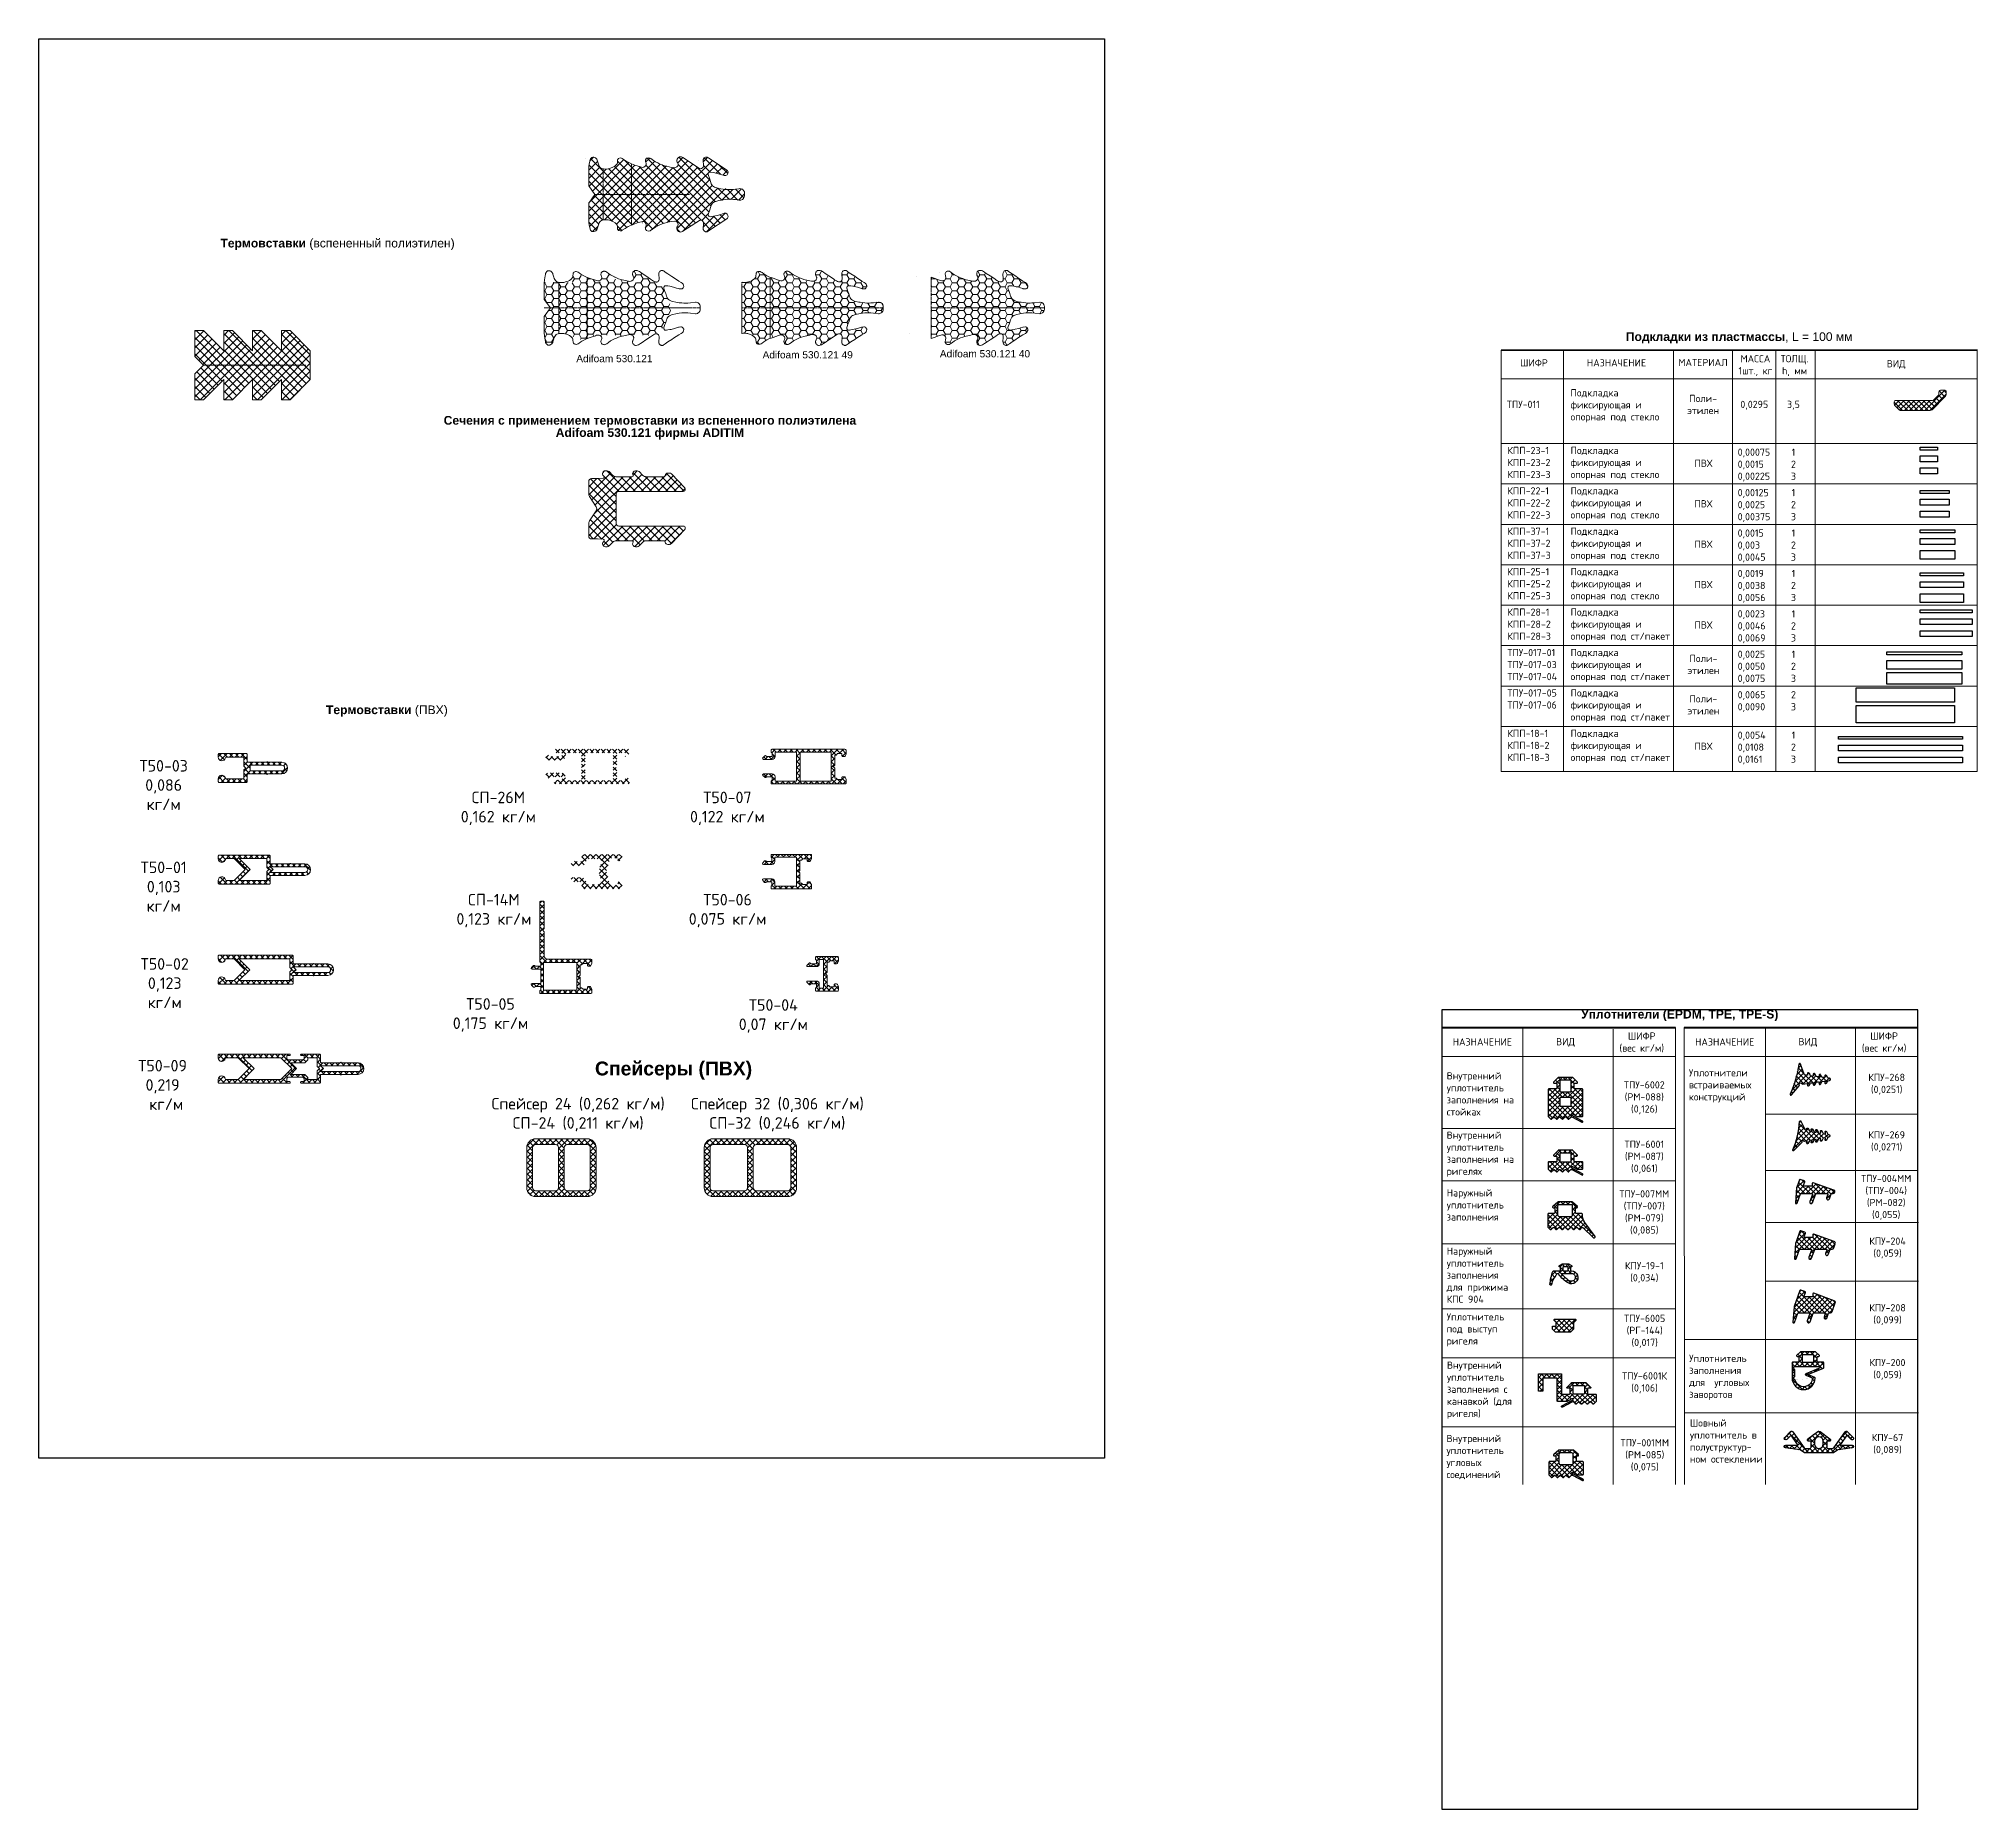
# Model space of a CAD drawing. Header units: millimetres. Extents: x 1744 to 18744, y -2272 to 2782.
# Drawn here: x 4962 to 5634, y 1229 to 1843 of the extents above; entities that cross this region are included whole.
import ezdxf

# ---------------------------------------------------------------- set-up
doc = ezdxf.new("R2010")
doc.units = ezdxf.units.MM
doc.linetypes.add('HIDDEN', pattern=[0.375, 0.25, -0.125])
for name, color, linetype, lineweight in [('2', 3, 'HIDDEN', 13), ('3', 1, 'Continuous', 20), ('Рамки', 1, 'Continuous', 15), ('Текстовый', 7, 'Continuous', 9), ('Уплотнители', 1, 'Continuous', 20), ('Штриховка', 1, 'Continuous', 5)]:
    doc.layers.add(name, color=color, linetype=linetype, lineweight=lineweight)
doc.layers.add('Скрытые', color=14, linetype='Continuous', plot=False)
doc.styles.get("Standard").update_dxf_attribs({"font": 'arial.ttf'})
doc.styles.add('Каталожный', font='isocpeur.ttf', dxfattribs={"height": 2.5})
pattern_1 = [(0, (-5098.4201, -1689.7389), (2.38125, 1.37481532), [1.5875, -3.175]), (120, (-5098.4201, -1689.7389), (-2.38125, 1.37481533), [1.5875, -3.175]), (60, (-5098.4201, -1689.7389), (5e-09, 2.74963065), [-3.175, 1.5875])]

msp = doc.modelspace()

# ---------------------------------------------------------------- texts
at = {"char_height": 2.5, "attachment_point": 1}
for s, insert, width in [('Adifoam 530.121', (5148.738, 1733.264), 27.05397), ('Adifoam 530.121 49', (5213.316, 1734.583), 32.66388), ('Adifoam 530.121 40', (5274.75, 1734.94), 32.64956)]:
    msp.add_mtext(s, dxfattribs=dict(at, insert=insert, width=width))
at = {"layer": 'Текстовый', "color": 2, "linetype": 'Continuous', "style": 'Каталожный'}
for s, insert, char_height, width, attachment_point in [('\\pxqc;{\\fArial|b1|i0|c204|p34;\\C256;Термовставки \\fArial|b0|i0|c204|p34;(вспененный полиэтилен)}', (4983.501, 1773.522), 3, 165, 1), ('\\pxqc;{\\fArial|b1|i0|c204|p34;\\C256;Термовставки \\fArial|b0|i0|c204|p34;(ПВХ) }', (5000.58, 1611.809, -0.02), 3, 165, 1), ('{\\fArial|b1|i0|c204|p34;\\C256;Спейсеры (ПВХ)}', (5182.452, 1485.294), 4.8, 74.21911, 5)]:
    msp.add_mtext(s, dxfattribs=dict(at, insert=insert, char_height=char_height, width=width, attachment_point=attachment_point))
at = {"layer": 'Текстовый', "color": 1, "linetype": 'Continuous', "style": 'Каталожный'}
for s, insert, char_height, width, attachment_point in [('\\pxqc;{\\fArial|b1|i0|c204|p34;\\C256;Подкладки из пластмассы\\fArial|b0|i0|c204|p34;, L = 100 мм }', (5469.288, 1741.115), 3, 165, 1), ('\\pxqc;ШИФР', (5469.288, 1731.799, 0.081), 2.5, 22.72496, 1), ('\\pxqc;НАЗНАЧЕНИЕ', (5490.933, 1731.8, 0.081), 2.5, 36.67929, 1), ('\\pxqc;МАТЕРИАЛ', (5529.017, 1731.915, 0.081), 2.5, 20.4905, 1), ('\\pxqc;МАССА\\P1шт., кг', (5548.414, 1733.223, 0.081), 2.5, 18, 1), ('\\pxqc;ТОЛЩ.\\Ph, мм', (5561.991, 1733.223, 0.081), 2.5, 18, 1), ('\\pxqc;ВИД', (5606.186, 1729.989, 0.081), 2.5, 56.20339, 5), ('\\pxql;Подкладка фиксирующая и опорная под стекло', (5493.334, 1721.404, 0.081), 2.5, 34.90204, 1), ('\\pxql;ТПУ-011', (5471.234, 1717.395, 0.081), 2.5, 15.84446, 1), ('\\pxqc;Поли-\\Pэтилен', (5539.284, 1719.453, 0.081), 2.5, 20.46562, 2), ('\\pxqc;0,0295', (5557.016, 1717.395, 0.081), 2.5, 15, 2), ('\\pxqc;3,5', (5570.593, 1717.395, 0.081), 2.5, 15, 2), ('\\pxql;КПП-23-1\\PКПП-23-2\\PКПП-23-3', (5471.432, 1701.423, 0.081), 2.5, 19.54374, 1), ('\\pxql;Подкладка фиксирующая и опорная под стекло', (5493.354, 1701.445, 0.081), 2.5, 34.90204, 1), ('\\pxql;0,00075\\P0,0015\\P0,00225', (5551.255, 1700.822, 0.081), 2.5, 19.54374, 1), ('\\pxqc;1\\P2\\P3', (5563.087, 1700.822, 0.081), 2.5, 15, 1), ('\\pxqc;ПВХ', (5539.392, 1696.967, 0.081), 2.5, 20.64323, 2), ('\\pxql;КПП-22-1\\PКПП-22-2\\PКПП-22-3', (5471.432, 1687.418, 0.081), 2.5, 19.54374, 1), ('\\pxql;Подкладка фиксирующая и опорная под стекло', (5493.354, 1687.44, 0.081), 2.5, 34.90204, 1), ('\\pxql;0,00125\\P0,0025\\P0,00375', (5551.255, 1686.817, 0.081), 2.5, 19.54374, 1), ('\\pxqc;1\\P2\\P3', (5563.087, 1686.817, 0.081), 2.5, 15, 1), ('\\pxqc;ПВХ', (5539.392, 1682.962, 0.081), 2.5, 20.64323, 2), ('\\pxql;КПП-37-1\\PКПП-37-2\\PКПП-37-3', (5471.425, 1673.413, 0.081), 2.5, 19.54374, 1), ('\\pxql;Подкладка фиксирующая и опорная под стекло', (5493.347, 1673.435, 0.081), 2.5, 34.90204, 1), ('\\pxqc;ПВХ', (5539.386, 1668.957, 0.081), 2.5, 20.64323, 2), ('\\pxql;0,0015\\P0,003\\P0,0045', (5551.249, 1672.813, 0.081), 2.5, 19.54374, 1), ('\\pxqc;1\\P2\\P3', (5563.08, 1672.813, 0.081), 2.5, 15, 1), ('\\pxql;КПП-25-1\\PКПП-25-2\\PКПП-25-3', (5471.432, 1659.409, 0.081), 2.5, 19.54374, 1), ('\\pxql;Подкладка фиксирующая и опорная под стекло', (5493.354, 1659.431, 0.081), 2.5, 34.90204, 1), ('\\pxqc;ПВХ', (5539.392, 1654.952, 0.081), 2.5, 20.64323, 2), ('\\pxql;0,0019\\P0,0038\\P0,0056', (5551.255, 1658.808, 0.081), 2.5, 19.54374, 1), ('\\pxqc;1\\P2\\P3', (5563.087, 1658.808, 0.081), 2.5, 15, 1), ('\\pxql;КПП-28-1\\PКПП-28-2\\PКПП-28-3', (5471.432, 1645.404, 0.081), 2.5, 19.54374, 1), ('\\pxql;Подкладка фиксирующая и опорная под ст/пакет', (5493.354, 1645.426, 0.081), 2.5, 34.90204, 1), ('\\pxqc;ПВХ', (5539.392, 1640.948, 0.081), 2.5, 20.64323, 2), ('\\pxql;0,0023\\P0,0046\\P0,0069', (5551.256, 1644.803, 0.081), 2.5, 19.54374, 1), ('\\pxqc;1\\P2\\P3', (5563.087, 1644.803, 0.081), 2.5, 15, 1), ('\\pxql;ТПУ-017-01\\PТПУ-017-03\\PТПУ-017-04', (5471.432, 1631.399, 0.081), 2.5, 19.54374, 1), ('\\pxql;Подкладка фиксирующая и опорная под ст/пакет', (5493.355, 1631.421, 0.081), 2.5, 34.90204, 1), ('\\pxqc;Поли-\\Pэтилен', (5539.393, 1629.36, 0.081), 2.5, 20.64323, 2), ('\\pxql;0,0025\\P0,0050\\P0,0075', (5551.256, 1630.798, 0.081), 2.5, 19.54374, 1), ('\\pxqc;1\\P2\\P3', (5563.087, 1630.798, 0.081), 2.5, 15, 1), ('\\pxql;ТПУ-017-05\\PТПУ-017-06', (5471.432, 1617.394, 0.081), 2.5, 19.54374, 1), ('\\pxql;Подкладка фиксирующая и опорная под ст/пакет', (5493.356, 1617.416, 0.081), 2.5, 34.90204, 1), ('\\pxqc;Поли-\\Pэтилен', (5539.393, 1615.355, 0.081), 2.5, 20.64323, 2), ('\\pxql;0,0065\\P0,0090', (5551.256, 1616.793, 0.081), 2.5, 19.54374, 1), ('\\pxqc;2\\P3', (5563.087, 1616.793, 0.081), 2.5, 15, 1), ('\\pxql;КПП-18-1\\PКПП-18-2\\PКПП-18-3', (5471.432, 1603.389, 0.081), 2.5, 19.54374, 1), ('\\pxql;Подкладка фиксирующая и опорная под ст/пакет', (5493.356, 1603.411, 0.081), 2.5, 34.90204, 1), ('\\pxql;0,0054\\P0,0108\\P0,0161', (5551.256, 1602.789, 0.081), 2.5, 19.54374, 1), ('\\pxqc;1\\P2\\P3', (5563.087, 1602.789, 0.081), 2.5, 15, 1), ('\\pxqc;Т50-03 \\P0,086 \\Pкг/м', (4989.214, 1592.902), 4, 33.03492, 1), ('\\pxqc;ПВХ', (5539.393, 1598.933, 0.081), 2.5, 20.64323, 2), ('\\pxqc;СП-26М \\P0,162 кг/м', (5108.527, 1581.948), 4, 26.40099, 1), ('\\pxqc;Т50-07 \\P0,122 кг/м', (5187.9, 1581.948), 4, 26.40099, 1), ('\\pxqc;Т50-01 \\P0,103 \\Pкг/м', (4989.215, 1557.703), 4, 33.03492, 1), ('\\pxqc;СП-14М \\P0,123 кг/м', (5106.982, 1546.525), 4, 26.40099, 1), ('\\pxqc;Т50-06 \\P0,075 кг/м', (5187.955, 1546.525), 4, 26.40099, 1), ('\\pxqc;Т50-02 \\P0,123 \\Pкг/м', (4984.623, 1524.251), 4, 42.93889, 1), ('\\pxqc;Т50-05\\P0,175 кг/м', (5105.803, 1510.382), 4, 26.40099, 1), ('\\pxqc;Т50-04 \\P0,07 кг/м', (5203.487, 1510.02), 4, 27.08836, 1), ('\\pxqc;{\\fArial|b1|i0|c204|p34;\\C256;Уплотнители (EPDM, TPE, TPE-S)}', (5448.686, 1506.335), 3, 165, 1), ('\\pxqc;ШИФР\\P(вес кг/м) ', (5506.334, 1498.526, 0.041), 2.5, 23.35226, 1), ('\\pxqc;ШИФР\\P(вес кг/м) ', (5590.334, 1498.526, 0.041), 2.5, 23.35226, 1), ('\\pxqc;НАЗНАЧЕНИЕ', (5448.686, 1496.47, 0.041), 2.5, 28.16576, 1), ('\\pxqc;ВИД', (5491.593, 1495.054, 0.041), 2.5, 29.48198, 5), ('\\pxqc;НАЗНАЧЕНИЕ', (5532.686, 1496.47, 0.041), 2.5, 28.16576, 1), ('\\pxqc;ВИД', (5575.593, 1495.054, 0.041), 2.5, 29.48198, 5), ('\\pxqc;Т50-09 \\P0,219\\P кг/м', (4983.883, 1488.988), 4, 42.93889, 1), ('\\pxql;Уплотнители  встраиваемых\\Pконструкций', (5534.358, 1485.779, -436.129), 2.5, 24.88188, 1), ('\\pxql;Внутренний уплотнитель заполнения на стойках', (5450.406, 1484.724, 0.041), 2.5, 24.88188, 1), ('\\pxqc;ТПУ-6002\\P(РМ-088)\\P(0,126)', (5511.41, 1481.582, 0.041), 2.5, 14.97639, 1), ('\\pxqc;КПУ-268\\P(0,0251)', (5595.409, 1484.196, 0.041), 2.5, 14.97639, 1), ('\\pxqc;Спейсер 24 (0,262 кг/м) СП-24 (0,211 кг/м)', (5119.213, 1475.826), 4, 60.35439, 1), ('\\pxqc;Спейсер 32 (0,306 кг/м) СП-32 (0,246 кг/м)', (5188.261, 1475.826), 4, 60.35439, 1), ('\\pxql;Внутренний уплотнитель заполнения на ригелях', (5450.406, 1464.156, 0.041), 2.5, 24.88188, 1), ('\\pxqc;ТПУ-6001\\P(РМ-087)\\P(0,061)', (5511.41, 1461.015, 0.041), 2.5, 14.97639, 1), ('\\pxqc;КПУ-269\\P(0,0271)', (5595.409, 1464.267, 764.785), 2.5, 14.97639, 1), ('\\pxqc;ТПУ-004ММ\\P(ТПУ-004)\\P(РМ-082)\\P(0,055)', (5595.24, 1449.154, -436.129), 2.5, 14.97639, 1), ('\\pxql;Наружный уплотнитель заполнения ', (5450.406, 1444.155, 0.041), 2.5, 24.88188, 1), ('\\pxqc;ТПУ-007ММ\\P(ТПУ-007)\\P(РМ-079)\\P(0,085)', (5511.41, 1443.812, 0.041), 2.5, 14.97639, 1), ('\\pxqc;КПУ-204\\P(0,059)', (5595.708, 1427.461, -436.129), 2.5, 14.97639, 1), ('\\pxql;Наружный уплотнитель заполнения для прижима КПС 904', (5450.406, 1423.978, 0.041), 2.5, 24.88188, 1), ('\\pxqc;КПУ-19-1\\P(0,034)', (5511.41, 1418.936, 0.041), 2.5, 14.97639, 1), ('\\pxqc;КПУ-208\\P(0,099)', (5595.708, 1404.359, -436.129), 2.5, 14.97639, 1), ('\\pxql;Уплотнитель под выступ ригеля', (5450.406, 1401.195, 0.041), 2.5, 24.88188, 1), ('\\pxqc;ТПУ-6005\\P(РГ-144)\\P(0,017)', (5511.539, 1400.684, 0.041), 2.5, 14.97639, 1), ('\\pxql;Внутренний уплотнитель заполнения с канавкой (для ригеля)', (5450.495, 1384.448, 0.041), 2.5, 24.88188, 1), ('\\pxql;Уплотнитель \\Pзаполнения для  угловых заворотов', (5534.447, 1386.841, -436.129), 2.5, 24.88188, 1), ('\\pxqc;КПУ-200\\P(0,059)', (5595.676, 1385.365, -436.129), 2.5, 14.97639, 1), ('\\pxqc;ТПУ-6001К\\P(0,106)', (5511.499, 1380.732, 0.041), 2.5, 14.97639, 1), ('\\pxql;Шовный уплотнитель в полуструктур-\\Pном остеклении', (5534.704, 1364.441, -764.704), 2.5, 24.88188, 1), ('\\pxql;Внутренний уплотнитель  угловых соединений', (5450.358, 1359.061, -436.088), 2.5, 24.88188, 1), ('\\pxqc;ТПУ-001ММ\\P(РМ-085)\\P(0,075)', (5511.587, 1357.585, -436.088), 2.5, 14.97639, 1), ('\\pxqc;КПУ-67\\P(0,089)', (5595.708, 1359.399, -764.704), 2.5, 14.97639, 1)]:
    msp.add_mtext(s, dxfattribs=dict(at, insert=insert, char_height=char_height, width=width, attachment_point=attachment_point))
at = {"layer": 'Текстовый', "linetype": 'Continuous', "insert": (5174.263, 1708.047), "char_height": 3, "width": 165, "attachment_point": 5, "line_spacing_factor": 0.85, "style": 'Каталожный'}
msp.add_mtext('{\\fArial|b1|i0|c204|p34;Сечения с применением термовставки из вспененного полиэтилена\\PAdifoam 530.121 фирмы ADITIM}', dxfattribs=at)

# ---------------------------------------------------------------- blocks, each defined once
blk = doc.blocks.new('Т50-10')
at = {"layer": 'Штриховка', "lineweight": 5, "true_color": 0x5e67af}
h = blk.add_hatch(dxfattribs=at)
h.set_pattern_fill('NET', color=165, scale=16, angle=-45, style=0)
h.set_pattern_definition([(315, (4299.9565, 8121.2784), (1.41421356, 1.41421356), []), (45, (4299.9565, 8121.2784), (-1.41421356, 1.41421356), [])])
h.paths.add_polyline_path([(-40, -3), (-40, -12), (-37, -12), (-30, -5), (-30, -12), (-27, -12), (-20, -5), (-20, -12), (-17, -12), (-10, -5), (-10, -12), (-7, -12), (0, -5), (0, 5), (-7, 12), (-10, 12), (-10, 5), (-17, 12), (-20, 12), (-20, 5), (-27, 12), (-30, 12), (-30, 5), (-37, 12), (-40, 12), (-40, 3), (-37, 0)])
at = {"layer": 'Уплотнители', "color": 165, "true_color": 0x5e67af}
blk.add_line((-37, 0), (-1.5, 0), dxfattribs=at)
blk.add_lwpolyline([(-40, -3), (-40, -12), (-37, -12), (-30, -5), (-30, -12), (-27, -12), (-20, -5), (-20, -12), (-17, -12), (-10, -5), (-10, -12), (-7, -12), (0, -5), (0, 5), (-7, 12), (-10, 12), (-10, 5), (-17, 12), (-20, 12), (-20, 5), (-27, 12), (-30, 12), (-30, 5), (-37, 12), (-40, 12), (-40, 3), (-37, 0)], close=True, dxfattribs=at)
blk = doc.blocks.new('Adifoam 530.120')
at = {"layer": 'Штриховка', "lineweight": 5}
h = blk.add_hatch(dxfattribs=at)
h.set_pattern_fill('ANSI37', color=256, scale=16, style=0)
h.set_pattern_definition([(45, (-11689.9974, 3718.6571), (-1.41421356, 1.41421356), []), (135, (-11689.9974, 3718.6571), (-1.41421356, -1.41421356), [])])
h.paths.add_polyline_path([(-6.69, 0, -0.118476), (-6.86, -0.7), (-9.17, -4.23, 0.146126), (-9.5, -5.32), (-9.5, -9.2), (-9.5, -9.45, 0.414214), (-8.5, -10.45), (-6.41, -10.45), (-4.5, -10.55, -0.590779), (-4.19, -11.18), (-4.38, -11.44, 0.668179), (-3.67, -13.15), (-3.1, -13.15, 0.198912), (-2.4, -12.86), (-1.08, -11.54, -0.198912), (-0.02, -11.1), (5.51, -11.1, -0.668179), (5.8, -11.78, 0.52914), (6.73, -13.15), (7.29, -13.15, 0.198912), (8, -12.86), (9.32, -11.54, -0.198912), (10.38, -11.1), (16.58, -11.1, -0.501863), (16.96, -11.61, 0.342328), (17.92, -12.35), (18.49, -12.35, 0.212691), (19.23, -12.02), (23.82, -7.18, 0.185206), (24, -6.71, 0.418456), (23.3, -6), (1, -6, -0.414214), (0, -5), (0, 0)])
h.paths.add_polyline_path([(-6.41, 10.45), (-8.5, 10.45, 0.414214), (-9.5, 9.45), (-9.5, 9.2), (-9.5, 5.32, 0.146126), (-9.17, 4.23), (-6.86, 0.7, -0.118476), (-6.69, 0), (0, 0), (0, 5, -0.414214), (1, 6), (23.3, 6, 0.414214), (24, 6.7, 0.202658), (23.79, 7.21), (19.19, 12.06, 0.198912), (18.49, 12.35), (17.91, 12.35, 0.339591), (16.96, 11.61, -0.501863), (16.58, 11.1), (10.38, 11.1, -0.198912), (9.32, 11.54), (8, 12.86, 0.198912), (7.29, 13.15), (6.73, 13.15, 0.52914), (5.8, 11.78, -0.668179), (5.51, 11.1), (-0.02, 11.1, -0.198912), (-1.08, 11.54), (-2.4, 12.86, 0.198912), (-3.1, 13.15), (-3.67, 13.15, 0.668179), (-4.38, 11.44), (-4.19, 11.18, -0.590779), (-4.5, 10.55)])
at = {"layer": 'Уплотнители'}
blk.add_lwpolyline([(24, -6.71, -0.198912), (23.79, -7.21), (19.19, -12.06, -0.198912), (18.49, -12.35), (17.92, -12.35, -0.342328), (16.96, -11.61, 0.501863), (16.58, -11.1), (10.38, -11.1, 0.198912), (9.32, -11.54), (8, -12.86, -0.198912), (7.29, -13.15), (6.73, -13.15, -0.52914), (5.8, -11.78, 0.668179), (5.51, -11.1), (-0.02, -11.1, 0.198912), (-1.08, -11.54), (-2.4, -12.86, -0.198912), (-3.1, -13.15), (-3.67, -13.15, -0.668179), (-4.38, -11.44), (-4.19, -11.18, 0.590779), (-4.5, -10.55), (-6.41, -10.45), (-8.5, -10.45, -0.414214), (-9.5, -9.45), (-9.5, -9.2), (-9.5, -5.32, -0.146126), (-9.17, -4.23), (-6.86, -0.7, 0.240325), (-6.86, 0.7), (-9.17, 4.23, -0.146126), (-9.5, 5.32), (-9.5, 9.2), (-9.5, 9.45, -0.414214), (-8.5, 10.45), (-6.41, 10.45), (-4.5, 10.55, 0.590779), (-4.19, 11.18), (-4.38, 11.44, -0.668179), (-3.67, 13.15), (-3.1, 13.15, -0.198912), (-2.4, 12.86), (-1.08, 11.54, 0.198912), (-0.02, 11.1), (5.51, 11.1, 0.668179), (5.8, 11.78, -0.52914), (6.73, 13.15), (7.29, 13.15, -0.198912), (8, 12.86), (9.32, 11.54, 0.198912), (10.38, 11.1), (16.58, 11.1, 0.501863), (16.96, 11.61, -0.342328), (17.92, 12.35), (18.49, 12.35, -0.198912), (19.19, 12.06), (23.79, 7.21, -0.198912), (24, 6.71), (24, 6.7, -0.414214), (23.3, 6), (1, 6, 0.414214), (0, 5), (0, 0), (0, -5, 0.414214), (1, -6), (23.3, -6, -0.414214), (24, -6.7)], format="xyb", dxfattribs=at)
blk = doc.blocks.new('Т50-03')
at = {"layer": 'Штриховка', "lineweight": 5}
h = blk.add_hatch(dxfattribs=at)
h.set_pattern_fill('ANSI37', color=256, scale=11.2, angle=90, style=0)
h.set_pattern_definition([(135, (-7152.173, 3902.1519), (-0.9899495, -0.9899495), []), (225, (-7152.173, 3902.1519), (0.9899495, -0.9899495), [])])
edge = h.paths.add_edge_path()
edge.add_arc((-20.75, -3.75), 1.25, 9.2818, 180)
edge.add_line((-22, -3.75), (-22, -4.7))
edge.add_arc((-21.7, -4.7), 0.3, 180, 270)
edge.add_line((-21.7, -5), (-12.3, -5))
edge.add_arc((-12.3, -4.7), 0.3, 270, 360)
edge.add_line((-12, -4.7), (-12, -2.3))
edge.add_arc((-11.7, -2.3), 0.3, 90, 180, ccw=False)
edge.add_line((-11.7, -2), (-5.2, -2))
edge.add_arc((-5, -2), 0.2, 180, 360)
edge.add_line((-4.8, -2), (0, -2))
edge.add_arc((0, 0), 2, 270, 450)
edge.add_line((0, 2), (-4.8, 2))
edge.add_arc((-5, 2), 0.2, 0, 180)
edge.add_line((-5.2, 2), (-11.7, 2))
edge.add_arc((-11.7, 2.3), 0.3, 180, 270, ccw=False)
edge.add_line((-12, 2.3), (-12, 4.7))
edge.add_arc((-12.3, 4.7), 0.3, 0, 90)
edge.add_line((-12.3, 5), (-21.7, 5))
edge.add_arc((-21.7, 4.7), 0.3, 90, 180)
edge.add_line((-22, 4.7), (-22, 3.75))
edge.add_arc((-20.75, 3.75), 1.25, 180, 350.7182)
edge.add_arc((-19.22, 3.5), 0.3, 90, 170.7182, ccw=False)
edge.add_line((-19.22, 3.8), (-13.2, 3.8))
edge.add_line((-13.2, 3.8), (-13.2, 0.82))
edge.add_arc((-12.9, 0.82), 0.3, 180, 225)
edge.add_line((-13.11, 0.61), (-12.5, 0))
edge.add_line((-12.5, 0), (-13.11, -0.61))
edge.add_arc((-12.9, -0.82), 0.3, 135, 180)
edge.add_line((-13.2, -0.82), (-13.2, -3.8))
edge.add_line((-13.2, -3.8), (-19.22, -3.8))
edge.add_arc((-19.22, -3.5), 0.3, 189.2818, 270, ccw=False)
edge = h.paths.add_edge_path(flags=16)
edge.add_line((-11, 1), (0, 1))
edge.add_arc((0, 0), 1, -90, 90, ccw=False)
edge.add_line((0, -1), (-11, -1))
edge.add_line((-11, -1), (-11, 1))
at = {"layer": 'Уплотнители'}
for points in [[(-19.52, -3.55, 0.922113), (-22, -3.75), (-22, -4.7, 0.414214), (-21.7, -5), (-12.3, -5, 0.414214), (-12, -4.7), (-12, -2.3, -0.414214), (-11.7, -2), (-5.2, -2, 1), (-4.8, -2), (0, -2, 1), (0, 2), (-4.8, 2, 1), (-5.2, 2), (-11.7, 2, -0.414214), (-12, 2.3), (-12, 4.7, 0.414214), (-12.3, 5), (-21.7, 5, 0.414214), (-22, 4.7), (-22, 3.75, 0.922113), (-19.52, 3.55, -0.367523), (-19.22, 3.8), (-13.2, 3.8), (-13.2, 0.82, 0.198912), (-13.11, 0.61), (-12.5, 0), (-13.11, -0.61, 0.198912), (-13.2, -0.82), (-13.2, -3.8), (-19.22, -3.8, -0.367523)], [(-11, 1), (0, 1, -1), (0, -1), (-11, -1)]]:
    blk.add_lwpolyline(points, format="xyb", close=True, dxfattribs=at)
blk = doc.blocks.new('Т50-01')
at = {"layer": 'Штриховка', "lineweight": 5}
h = blk.add_hatch(dxfattribs=at)
h.set_pattern_fill('ANSI37', color=256, scale=11.2, angle=90, style=0)
h.set_pattern_definition([(135, (-7160.1142, 3974.9053), (-0.9899495, -0.9899495), []), (225, (-7160.1142, 3974.9053), (0.9899495, -0.9899495), [])])
h.paths.add_polyline_path([(-13.2, -0.7), (-12.5, 0), (-13.2, 0.7), (-13.2, 3.8), (-22.8, 3.8), (-19, 0), (-22.8, -3.8), (-13.2, -3.8)], flags=16)
edge = h.paths.add_edge_path()
edge.add_line((-12, -4.7), (-12, -2.25))
edge.add_arc((-11.75, -2.25), 0.25, 90, 180, ccw=False)
edge.add_line((-11.75, -2), (-5.2, -2))
edge.add_arc((-5, -1.85), 0.25, 216.8699, 323.1301)
edge.add_line((-4.8, -2), (0, -2))
edge.add_arc((0, 0), 2, 270, 450)
edge.add_line((0, 2), (-4.8, 2))
edge.add_arc((-5, 1.85), 0.25, 36.8699, 143.1301)
edge.add_line((-5.2, 2), (-11.75, 2))
edge.add_arc((-11.75, 2.25), 0.25, 180, 270, ccw=False)
edge.add_line((-12, 2.25), (-12, 4.7))
edge.add_arc((-12.3, 4.7), 0.3, 360, 450)
edge.add_line((-12.3, 5), (-29.7, 5))
edge.add_arc((-29.7, 4.7), 0.3, 90, 180)
edge.add_line((-30, 4.7), (-30, 3.75))
edge.add_arc((-28.75, 3.75), 1.25, 180, 350.7182)
edge.add_arc((-27.22, 3.5), 0.3, 90, 170.7182, ccw=False)
edge.add_line((-27.22, 3.8), (-24.5, 3.8))
edge.add_line((-24.5, 3.8), (-20.7, 0))
edge.add_line((-20.7, 0), (-24.5, -3.8))
edge.add_line((-24.5, -3.8), (-27.22, -3.8))
edge.add_arc((-27.22, -3.5), 0.3, 189.2818, 270, ccw=False)
edge.add_arc((-28.75, -3.75), 1.25, 9.2818, 180)
edge.add_line((-30, -3.75), (-30, -4.7))
edge.add_arc((-29.7, -4.7), 0.3, 180, 270)
edge.add_line((-29.7, -5), (-12.3, -5))
edge.add_arc((-12.3, -4.7), 0.3, 270, 360)
edge = h.paths.add_edge_path(flags=16)
edge.add_line((-11, 0), (-12, -1))
edge.add_line((-12, -1), (0, -1))
edge.add_arc((0, 0), 1, 270, 450)
edge.add_line((0, 1), (-12, 1))
edge.add_line((-12, 1), (-11, 0))
at = {"layer": 'Уплотнители'}
for points in [[(-12, -4.7), (-12, -2.25, -0.414214), (-11.75, -2), (-5.2, -2, 0.5), (-4.8, -2), (0, -2, 1), (0, 2), (-4.8, 2, 0.5), (-5.2, 2), (-11.75, 2, -0.414214), (-12, 2.25), (-12, 4.7, 0.414214), (-12.3, 5), (-29.7, 5, 0.414214), (-30, 4.7), (-30, 3.75, 0.922113), (-27.52, 3.55, -0.367523), (-27.22, 3.8), (-24.5, 3.8), (-20.7, 0), (-24.5, -3.8), (-27.22, -3.8, -0.367523), (-27.52, -3.55, 0.922113), (-30, -3.75), (-30, -4.7, 0.414214), (-29.7, -5), (-12.3, -5, 0.414214)], [(-11, 0), (-12, -1), (0, -1, 1), (0, 1), (-12, 1), (-11, 0)]]:
    blk.add_lwpolyline(points, format="xyb", close=True, dxfattribs=at)
blk.add_lwpolyline([(-13.2, -0.7), (-12.5, 0), (-13.2, 0.7), (-13.2, 3.8), (-22.8, 3.8), (-19, 0), (-22.8, -3.8), (-13.2, -3.8)], close=True, dxfattribs=at)
blk = doc.blocks.new('Т50-02')
at = {"layer": 'Штриховка', "lineweight": 5}
h = blk.add_hatch(dxfattribs=at)
h.set_pattern_fill('ANSI37', color=256, scale=11.2, angle=90, style=0)
h.set_pattern_definition([(135, (-7168.1142, 4009.3535), (-0.9899495, -0.9899495), []), (225, (-7168.1142, 4009.3535), (0.9899495, -0.9899495), [])])
h.paths.add_polyline_path([(-13.2, -0.7), (-12.5, 0), (-13.2, 0.7), (-13.2, 3.8), (-30.8, 3.8), (-27, 0), (-30.8, -3.8), (-13.2, -3.8)], flags=16)
edge = h.paths.add_edge_path()
edge.add_line((-12, -4.7), (-12, -2.25))
edge.add_arc((-11.75, -2.25), 0.25, 90, 180, ccw=False)
edge.add_line((-11.75, -2), (-5.2, -2))
edge.add_arc((-5, -1.85), 0.25, 216.8699, 323.1301)
edge.add_line((-4.8, -2), (0, -2))
edge.add_arc((0, 0), 2, 270, 450)
edge.add_line((0, 2), (-4.8, 2))
edge.add_arc((-5, 1.85), 0.25, 36.8699, 143.1301)
edge.add_line((-5.2, 2), (-11.75, 2))
edge.add_arc((-11.75, 2.25), 0.25, 180, 270, ccw=False)
edge.add_line((-12, 2.25), (-12, 4.7))
edge.add_arc((-12.3, 4.7), 0.3, 0, 90)
edge.add_line((-12.3, 5), (-37.7, 5))
edge.add_arc((-37.7, 4.7), 0.3, 90, 180)
edge.add_line((-38, 4.7), (-38, 3.75))
edge.add_arc((-36.75, 3.75), 1.25, 180, 350.7182)
edge.add_arc((-35.22, 3.5), 0.3, 90, 170.7182, ccw=False)
edge.add_line((-35.22, 3.8), (-32.5, 3.8))
edge.add_line((-32.5, 3.8), (-28.7, 0))
edge.add_line((-28.7, 0), (-32.5, -3.8))
edge.add_line((-32.5, -3.8), (-35.22, -3.8))
edge.add_arc((-35.22, -3.5), 0.3, 189.2818, 270, ccw=False)
edge.add_arc((-36.75, -3.75), 1.25, 9.2818, 180)
edge.add_line((-38, -3.75), (-38, -4.7))
edge.add_arc((-37.7, -4.7), 0.3, 180, 270)
edge.add_line((-37.7, -5), (-12.3, -5))
edge.add_arc((-12.3, -4.7), 0.3, 270, 360)
edge = h.paths.add_edge_path(flags=16)
edge.add_line((-11, 0), (-12, -1))
edge.add_line((-12, -1), (0, -1))
edge.add_arc((0, 0), 1, 270, 450)
edge.add_line((0, 1), (-12, 1))
edge.add_line((-12, 1), (-11, 0))
at = {"layer": 'Уплотнители'}
for points in [[(-12, -4.7), (-12, -2.25, -0.414214), (-11.75, -2), (-5.2, -2, 0.5), (-4.8, -2), (0, -2, 1), (0, 2), (-4.8, 2, 0.5), (-5.2, 2), (-11.75, 2, -0.414214), (-12, 2.25), (-12, 4.7, 0.414214), (-12.3, 5), (-37.7, 5, 0.414214), (-38, 4.7), (-38, 3.75, 0.922113), (-35.52, 3.55, -0.367523), (-35.22, 3.8), (-32.5, 3.8), (-28.7, 0), (-32.5, -3.8), (-35.22, -3.8, -0.367523), (-35.52, -3.55, 0.922113), (-38, -3.75), (-38, -4.7, 0.414214), (-37.7, -5), (-12.3, -5, 0.414214)], [(-11, 0), (-12, -1), (0, -1, 1), (0, 1), (-12, 1), (-11, 0)]]:
    blk.add_lwpolyline(points, format="xyb", close=True, dxfattribs=at)
blk.add_lwpolyline([(-13.2, -0.7), (-12.5, 0), (-13.2, 0.7), (-13.2, 3.8), (-30.8, 3.8), (-27, 0), (-30.8, -3.8), (-13.2, -3.8)], close=True, dxfattribs=at)
blk = doc.blocks.new('Т50-09')
at = {"layer": 'Штриховка', "lineweight": 5, "true_color": 0xf8991e}
h = blk.add_hatch(dxfattribs=at)
h.set_pattern_fill('ANSI37', color=30, scale=11.2, angle=90, style=0)
h.set_pattern_definition([(135, (-7178.6142, 4044.2835), (-0.9899495, -0.9899495), []), (225, (-7178.6142, 4044.2835), (0.9899495, -0.9899495), [])])
edge = h.paths.add_edge_path()
edge.add_arc((-19.7, 4.8), 0.2, 90, 180)
edge.add_line((-19.9, 4.8), (-19.9, 4.7))
edge.add_arc((-19.7, 4.7), 0.2, 180, 270)
edge.add_line((-19.7, 4.5), (-18.7, 4.5))
edge.add_line((-18.7, 4.5), (-18.7, 3.39))
edge.add_line((-18.7, 3.39), (-19.09, 3))
edge.add_line((-19.09, 3), (-24.31, 3))
edge.add_line((-24.31, 3), (-24.7, 3.39))
edge.add_line((-24.7, 3.39), (-24.7, 4.5))
edge.add_line((-24.7, 4.5), (-23.7, 4.5))
edge.add_arc((-23.7, 4.7), 0.2, 270, 360)
edge.add_line((-23.5, 4.7), (-23.5, 4.8))
edge.add_arc((-23.7, 4.8), 0.2, 0, 90)
edge.add_line((-23.7, 5), (-48.2, 5))
edge.add_arc((-48.2, 4.7), 0.3, 90, 180)
edge.add_line((-48.5, 4.7), (-48.5, 3.75))
edge.add_arc((-47.25, 3.75), 1.25, 180, 350.7182)
edge.add_arc((-45.72, 3.5), 0.3, 90, 170.7182, ccw=False)
edge.add_line((-45.72, 3.8), (-41.5, 3.8))
edge.add_line((-41.5, 3.8), (-37.7, 0))
edge.add_line((-37.7, 0), (-41.5, -3.8))
edge.add_line((-41.5, -3.8), (-45.72, -3.8))
edge.add_arc((-45.72, -3.5), 0.3, 189.2818, 270, ccw=False)
edge.add_arc((-47.25, -3.75), 1.25, 9.2818, 180)
edge.add_line((-48.5, -3.75), (-48.5, -4.7))
edge.add_arc((-48.2, -4.7), 0.3, 180, 270)
edge.add_line((-48.2, -5), (-23.7, -5))
edge.add_arc((-23.7, -4.8), 0.2, 270, 360)
edge.add_line((-23.5, -4.8), (-23.5, -4.7))
edge.add_arc((-23.7, -4.7), 0.2, 0, 90)
edge.add_line((-23.7, -4.5), (-24.7, -4.5))
edge.add_line((-24.7, -4.5), (-24.7, -3.39))
edge.add_line((-24.7, -3.39), (-24.31, -3))
edge.add_line((-24.31, -3), (-19.09, -3))
edge.add_line((-19.09, -3), (-18.7, -3.39))
edge.add_line((-18.7, -3.39), (-18.7, -4.5))
edge.add_line((-18.7, -4.5), (-19.7, -4.5))
edge.add_arc((-19.7, -4.7), 0.2, 90, 180)
edge.add_line((-19.9, -4.7), (-19.9, -4.8))
edge.add_arc((-19.7, -4.8), 0.2, 180, 270)
edge.add_line((-19.7, -5), (-13.3, -5))
edge.add_arc((-13.3, -4.7), 0.3, 270, 360)
edge.add_line((-13, -4.7), (-13, -2.3))
edge.add_arc((-12.7, -2.3), 0.3, 90, 180, ccw=False)
edge.add_line((-12.7, -2), (-6.2, -2))
edge.add_arc((-6, -2), 0.2, 180, 360)
edge.add_line((-5.8, -2), (0, -2))
edge.add_arc((0, 0), 2, 270, 450)
edge.add_line((0, 2), (-5.8, 2))
edge.add_arc((-6, 2), 0.2, 0, 180)
edge.add_line((-6.2, 2), (-12.7, 2))
edge.add_arc((-12.7, 2.3), 0.3, 180, 270, ccw=False)
edge.add_line((-13, 2.3), (-13, 4.7))
edge.add_arc((-13.3, 4.7), 0.3, 0, 90)
edge.add_line((-13.3, 5), (-19.7, 5))
edge = h.paths.add_edge_path(flags=16)
edge.add_line((-14.2, 3.8), (-17.4, 3.8))
edge.add_line((-17.4, 3.8), (-17.4, 3.12))
edge.add_arc((-17.7, 3.12), 0.3, 315, 360, ccw=False)
edge.add_line((-17.49, 2.91), (-18.31, 2.09))
edge.add_arc((-18.52, 2.3), 0.3, 270, 315, ccw=False)
edge.add_line((-18.52, 2), (-23.31, 2))
edge.add_line((-23.31, 2), (-21.31, 0))
edge.add_line((-21.31, 0), (-23.31, -2))
edge.add_line((-23.31, -2), (-18.52, -2))
edge.add_arc((-18.52, -2.3), 0.3, 45, 90, ccw=False)
edge.add_line((-18.31, -2.09), (-17.49, -2.91))
edge.add_arc((-17.7, -3.12), 0.3, 0, 45, ccw=False)
edge.add_line((-17.4, -3.12), (-17.4, -3.8))
edge.add_line((-17.4, -3.8), (-14.2, -3.8))
edge.add_line((-14.2, -3.8), (-14.2, -0.79))
edge.add_line((-14.2, -0.79), (-13.41, 0))
edge.add_line((-13.41, 0), (-14.2, 0.79))
edge.add_line((-14.2, 0.79), (-14.2, 3.8))
edge = h.paths.add_edge_path(flags=16)
edge.add_line((-12, 0), (-13, -1))
edge.add_line((-13, -1), (0, -1))
edge.add_arc((0, 0), 1, 270, 450)
edge.add_line((0, 1), (-13, 1))
edge.add_line((-13, 1), (-12, 0))
h.paths.add_polyline_path([(-39.8, 3.8), (-36, 0), (-39.8, -3.8), (-26.8, -3.8), (-23, 0), (-26.8, 3.8)], flags=16)
at = {"layer": 'Уплотнители', "color": 30, "true_color": 0xf8991e}
for points in [[(-19.7, 5, 0.414214), (-19.9, 4.8), (-19.9, 4.7, 0.414214), (-19.7, 4.5), (-18.7, 4.5), (-18.7, 3.39), (-19.09, 3), (-24.31, 3), (-24.7, 3.39), (-24.7, 4.5), (-23.7, 4.5, 0.414214), (-23.5, 4.7), (-23.5, 4.8, 0.414214), (-23.7, 5), (-48.2, 5, 0.414214), (-48.5, 4.7), (-48.5, 3.75, 0.922113), (-46.02, 3.55, -0.367523), (-45.72, 3.8), (-41.5, 3.8), (-37.7, 0), (-41.5, -3.8), (-45.72, -3.8, -0.367523), (-46.02, -3.55, 0.922113), (-48.5, -3.75), (-48.5, -4.7, 0.414214), (-48.2, -5), (-23.7, -5, 0.414214), (-23.5, -4.8), (-23.5, -4.7, 0.414214), (-23.7, -4.5), (-24.7, -4.5), (-24.7, -3.39), (-24.31, -3), (-19.09, -3), (-18.7, -3.39), (-18.7, -4.5), (-19.7, -4.5, 0.414214), (-19.9, -4.7), (-19.9, -4.8, 0.414214), (-19.7, -5), (-13.3, -5, 0.414214), (-13, -4.7), (-13, -2.3, -0.414214), (-12.7, -2), (-6.2, -2, 1), (-5.8, -2), (0, -2, 1), (0, 2), (-5.8, 2, 1), (-6.2, 2), (-12.7, 2, -0.414214), (-13, 2.3), (-13, 4.7, 0.414214), (-13.3, 5)], [(-14.2, 3.8), (-17.4, 3.8), (-17.4, 3.12, -0.198912), (-17.49, 2.91), (-18.31, 2.09, -0.198912), (-18.52, 2), (-23.31, 2), (-21.31, 0), (-23.31, -2), (-18.52, -2, -0.198912), (-18.31, -2.09), (-17.49, -2.91, -0.198912), (-17.4, -3.12), (-17.4, -3.8), (-14.2, -3.8), (-14.2, -0.79), (-13.41, 0), (-14.2, 0.79)], [(-12, 0), (-13, -1), (0, -1, 1), (0, 1), (-13, 1), (-12, 0)]]:
    blk.add_lwpolyline(points, format="xyb", close=True, dxfattribs=at)
blk.add_lwpolyline([(-39.8, 3.8), (-36, 0), (-39.8, -3.8), (-26.8, -3.8), (-23, 0), (-26.8, 3.8)], close=True, dxfattribs=at)
blk = doc.blocks.new('СП-26М')
at = {"layer": 'Штриховка', "lineweight": 5}
h = blk.add_hatch(dxfattribs=at)
h.set_pattern_fill('ANSI37', color=256, scale=11.2, angle=90, style=0)
h.set_pattern_definition([(135, (-7249.9166, 3977.6657), (-0.9899495, -0.9899495), []), (225, (-7249.9166, 3977.6657), (0.9899495, -0.9899495), [])])
edge = h.paths.add_edge_path(flags=16)
edge.add_line((10.71, -4.8), (1.5, -4.8))
edge.add_arc((1.5, -4.55), 0.25, 180, 270, ccw=False)
edge.add_line((1.25, -4.55), (1.25, -0.5))
edge.add_line((1.25, -0.5), (0.75, 0))
edge.add_line((0.75, 0), (1.25, 0.5))
edge.add_line((1.25, 0.5), (1.25, 4.55))
edge.add_arc((1.5, 4.55), 0.25, 90, 180, ccw=False)
edge.add_line((1.5, 4.8), (10.71, 4.8))
edge.add_arc((10.71, 4.55), 0.25, 0, 90, ccw=False)
edge.add_line((10.96, 4.55), (10.96, -4.55))
edge.add_arc((10.71, -4.55), 0.25, -90, 0, ccw=False)
edge = h.paths.add_edge_path()
edge.add_line((-5.39, -4.61), (-5.64, -3.35))
edge.add_arc((-7.14, -3.75), 1.55, 15, 90)
edge.add_line((-7.14, -2.2), (-11.43, -2.2))
edge.add_arc((-11.43, -3.2), 1, 90, 180)
edge.add_line((-12.43, -3.2), (-12.43, -3.25))
edge.add_arc((-12.18, -3.25), 0.25, 180, 236.30993)
edge.add_line((-12.32, -3.46), (-11.57, -3.96))
edge.add_arc((-11.43, -3.75), 0.25, 236.30993, 306.61583)
edge.add_line((-11.28, -3.95), (-11, -3.6))
edge.add_arc((-10.81, -3.75), 0.25, 90, 142.09552, ccw=False)
edge.add_line((-10.81, -3.5), (-7.14, -3.5))
edge.add_arc((-7.14, -3.75), 0.25, 15, 90, ccw=False)
edge.add_line((-6.9, -3.69), (-6.7, -4.44))
edge.add_arc((-6.94, -4.5), 0.25, -90, 15, ccw=False)
edge.add_line((-6.94, -4.75), (-9.18, -4.75))
edge.add_arc((-9.18, -5), 0.25, 90, 180)
edge.add_line((-9.43, -5), (-9.43, -5.75))
edge.add_arc((-9.18, -5.75), 0.25, 180, 270)
edge.add_line((-9.18, -6), (16.32, -6))
edge.add_arc((16.32, -5.75), 0.25, 270, 360)
edge.add_line((16.57, -5.75), (16.57, -4.6))
edge.add_arc((16.32, -4.6), 0.25, 0, 45)
edge.add_line((16.5, -4.43), (15.65, -3.57))
edge.add_arc((15.47, -3.75), 0.25, 45, 90)
edge.add_line((15.47, -3.5), (15.32, -3.5))
edge.add_arc((15.32, -3.75), 0.25, 90, 180)
edge.add_line((15.07, -3.75), (15.07, -4.55))
edge.add_arc((14.82, -4.55), 0.25, -90, 0, ccw=False)
edge.add_line((14.82, -4.8), (12.46, -4.8))
edge.add_arc((12.46, -4.55), 0.25, 180, 270, ccw=False)
edge.add_line((12.21, -4.55), (12.21, -0.5))
edge.add_line((12.21, -0.5), (11.71, 0))
edge.add_line((11.71, 0), (12.21, 0.5))
edge.add_line((12.21, 0.5), (12.21, 4.55))
edge.add_arc((12.46, 4.55), 0.25, 90, 180, ccw=False)
edge.add_line((12.46, 4.8), (14.82, 4.8))
edge.add_arc((14.82, 4.55), 0.25, 0, 90, ccw=False)
edge.add_line((15.07, 4.55), (15.07, 3.75))
edge.add_arc((15.32, 3.75), 0.25, 180, 270)
edge.add_line((15.32, 3.5), (15.47, 3.5))
edge.add_arc((15.47, 3.75), 0.25, 270, 315)
edge.add_line((15.65, 3.57), (16.5, 4.43))
edge.add_arc((16.32, 4.6), 0.25, 315, 360)
edge.add_line((16.57, 4.6), (16.57, 5.75))
edge.add_arc((16.32, 5.75), 0.25, 0, 90)
edge.add_line((16.32, 6), (-9.18, 6))
edge.add_arc((-9.18, 5.75), 0.25, 90, 180)
edge.add_line((-9.43, 5.75), (-9.43, 5))
edge.add_arc((-9.18, 5), 0.25, 180, 270)
edge.add_line((-9.18, 4.75), (-6.94, 4.75))
edge.add_arc((-6.94, 4.5), 0.25, -15, 90, ccw=False)
edge.add_line((-6.7, 4.44), (-6.9, 3.69))
edge.add_arc((-7.14, 3.75), 0.25, 270, 345, ccw=False)
edge.add_line((-7.14, 3.5), (-10.81, 3.5))
edge.add_arc((-10.81, 3.75), 0.25, 217.90448, 270, ccw=False)
edge.add_line((-11, 3.6), (-11.28, 3.95))
edge.add_arc((-11.43, 3.75), 0.25, 53.38417, 123.69007)
edge.add_line((-11.57, 3.96), (-12.32, 3.46))
edge.add_arc((-12.18, 3.25), 0.25, 123.69007, 180)
edge.add_line((-12.43, 3.25), (-12.43, 3.2))
edge.add_arc((-11.43, 3.2), 1, 180, 270)
edge.add_line((-11.43, 2.2), (-7.14, 2.2))
edge.add_arc((-7.14, 3.75), 1.55, 270, 345)
edge.add_line((-5.64, 3.35), (-5.39, 4.61))
edge.add_arc((-5.14, 4.55), 0.25, 90, 165, ccw=False)
edge.add_line((-5.14, 4.8), (-0.25, 4.8))
edge.add_arc((-0.25, 4.55), 0.25, 0, 90, ccw=False)
edge.add_line((0, 4.55), (0, -4.55))
edge.add_arc((-0.25, -4.55), 0.25, -90, 0, ccw=False)
edge.add_line((-0.25, -4.8), (-5.14, -4.8))
edge.add_arc((-5.14, -4.55), 0.25, 195, 270, ccw=False)
blk = doc.blocks.new('СП-14М')
at = {"layer": 'Штриховка', "lineweight": 5}
h = blk.add_hatch(dxfattribs=at)
h.set_pattern_fill('ANSI37', color=256, scale=11.2, angle=90, style=0)
h.set_pattern_definition([(135, (-7236.603, 3942.1357), (-0.9899495, -0.9899495), []), (225, (-7236.603, 3942.1357), (0.9899495, -0.9899495), [])])
edge = h.paths.add_edge_path()
edge.add_line((-9.62, -2.31), (-9.62, -2.85))
edge.add_arc((-9.37, -2.85), 0.25, 180, 236.30993)
edge.add_line((-9.51, -3.06), (-8.06, -4.02))
edge.add_arc((-7.92, -3.81), 0.25, 236.30993, 306.61583)
edge.add_line((-7.77, -4.02), (-7.5, -3.66))
edge.add_arc((-7.3, -3.81), 0.25, 90, 142.09552, ccw=False)
edge.add_line((-7.3, -3.56), (-6.17, -3.56))
edge.add_arc((-6.17, -3.81), 0.25, 0, 90, ccw=False)
edge.add_line((-5.92, -3.81), (-5.92, -5.81))
edge.add_arc((-5.67, -5.81), 0.25, 180, 270)
edge.add_line((-5.67, -6.06), (7.83, -6.06))
edge.add_arc((7.83, -5.81), 0.25, 270, 360)
edge.add_line((8.08, -5.81), (8.08, -4.67))
edge.add_arc((7.83, -4.67), 0.25, 0, 45)
edge.add_line((8.01, -4.49), (7.15, -3.64))
edge.add_arc((6.98, -3.81), 0.25, 45, 90)
edge.add_line((6.98, -3.56), (6.83, -3.56))
edge.add_arc((6.83, -3.81), 0.25, 90, 180)
edge.add_line((6.58, -3.81), (6.58, -4.51))
edge.add_arc((6.33, -4.51), 0.25, -90, 0, ccw=False)
edge.add_line((6.33, -4.76), (4.02, -4.76))
edge.add_arc((4.02, -4.51), 0.25, 195, 270, ccw=False)
edge.add_line((3.78, -4.58), (2.59, -0.13))
edge.add_arc((2.83, -0.06), 0.25, 165, 195, ccw=False)
edge.add_line((2.59, 0), (3.78, 4.45))
edge.add_arc((4.02, 4.39), 0.25, 90, 165, ccw=False)
edge.add_line((4.02, 4.64), (6.33, 4.64))
edge.add_arc((6.33, 4.39), 0.25, 0, 90, ccw=False)
edge.add_line((6.58, 4.39), (6.58, 3.69))
edge.add_arc((6.83, 3.69), 0.25, 180, 270)
edge.add_line((6.83, 3.44), (6.98, 3.44))
edge.add_arc((6.98, 3.69), 0.25, 270, 315)
edge.add_line((7.15, 3.51), (8.01, 4.36))
edge.add_arc((7.83, 4.54), 0.25, 315, 360)
edge.add_line((8.08, 4.54), (8.08, 5.69))
edge.add_arc((7.83, 5.69), 0.25, 0, 90)
edge.add_line((7.83, 5.94), (-5.67, 5.94))
edge.add_arc((-5.67, 5.69), 0.25, 90, 180)
edge.add_line((-5.92, 5.69), (-5.92, 3.69))
edge.add_arc((-6.17, 3.69), 0.25, -90, 0, ccw=False)
edge.add_line((-6.17, 3.44), (-7.3, 3.44))
edge.add_arc((-7.3, 3.69), 0.25, 217.90448, 270, ccw=False)
edge.add_line((-7.5, 3.53), (-7.77, 3.89))
edge.add_arc((-7.92, 3.69), 0.25, 53.38417, 123.69007)
edge.add_line((-8.06, 3.89), (-9.51, 2.93))
edge.add_arc((-9.37, 2.72), 0.25, 123.69007, 180)
edge.add_line((-9.62, 2.72), (-9.62, 2.19))
edge.add_arc((-9.37, 2.19), 0.25, 180, 270)
edge.add_line((-9.37, 1.94), (-6.17, 1.94))
edge.add_arc((-6.17, 3.69), 1.75, 270, 360)
edge.add_line((-4.42, 3.69), (-4.42, 4.19))
edge.add_arc((-4.17, 4.19), 0.25, 90, 180, ccw=False)
edge.add_line((-4.17, 4.44), (-0.11, 4.44))
edge.add_arc((-0.11, 3.44), 1, -15, 90, ccw=False)
edge.add_line((0.85, 3.18), (0, 0))
edge.add_arc((0.24, -0.06), 0.25, 165, 195)
edge.add_line((0, -0.13), (0.85, -3.31))
edge.add_arc((-0.11, -3.56), 1, -90, 15, ccw=False)
edge.add_line((-0.11, -4.56), (-4.17, -4.56))
edge.add_arc((-4.17, -4.31), 0.25, 180, 270, ccw=False)
edge.add_line((-4.42, -4.31), (-4.42, -3.81))
edge.add_arc((-6.17, -3.81), 1.75, 0, 90)
edge.add_line((-6.17, -2.06), (-9.37, -2.06))
edge.add_arc((-9.37, -2.31), 0.25, 90, 180)
blk = doc.blocks.new('Т50-05')
at = {"layer": 'Штриховка', "lineweight": 5}
h = blk.add_hatch(dxfattribs=at)
h.set_pattern_fill('ANSI37', color=256, scale=11.2, angle=90, style=0)
h.set_pattern_definition([(135, (-7226.5415, 4014.0638), (-0.9899495, -0.9899495), []), (225, (-7226.5415, 4014.0638), (0.9899495, -0.9899495), [])])
h.paths.add_polyline_path([(1, -4.8), (12.5, -4.8), (12.5, 4.8), (1, 4.8)], flags=16)
edge = h.paths.add_edge_path()
edge.add_line((1.2, 25.7), (1.2, 16.62))
edge.add_arc((0.9, 16.62), 0.3, 315, 360, ccw=False)
edge.add_line((1.11, 16.41), (0.7, 16))
edge.add_line((0.7, 16), (1.11, 15.59))
edge.add_arc((0.9, 15.38), 0.3, 0, 45, ccw=False)
edge.add_line((1.2, 15.38), (1.2, 7))
edge.add_arc((2.2, 7), 1, 180, 270)
edge.add_line((2.2, 6), (17.2, 6))
edge.add_arc((17.2, 5.5), 0.5, 0, 90, ccw=False)
edge.add_line((17.7, 5.5), (17.7, 4.57))
edge.add_arc((17.4, 4.57), 0.3, 333.43495, 360, ccw=False)
edge.add_line((17.67, 4.44), (17.28, 3.67))
edge.add_arc((17.01, 3.8), 0.3, 270, 333.43495, ccw=False)
edge.add_line((17.01, 3.5), (16.5, 3.5))
edge.add_arc((16.5, 3.8), 0.3, 180, 270, ccw=False)
edge.add_line((16.2, 3.8), (16.2, 4.5))
edge.add_line((16.2, 4.5), (14.7, 4.5))
edge.add_line((14.7, 4.5), (14.29, 4.09))
edge.add_arc((14.08, 4.3), 0.3, 270, 315, ccw=False)
edge.add_line((14.08, 4), (13.7, 4))
edge.add_line((13.7, 4), (13.7, 0.62))
edge.add_arc((13.4, 0.62), 0.3, 315, 360, ccw=False)
edge.add_line((13.61, 0.41), (13.2, 0))
edge.add_line((13.2, 0), (13.61, -0.41))
edge.add_arc((13.4, -0.62), 0.3, 0, 45, ccw=False)
edge.add_line((13.7, -0.62), (13.7, -4))
edge.add_line((13.7, -4), (14.08, -4))
edge.add_arc((14.08, -4.3), 0.3, 45, 90, ccw=False)
edge.add_line((14.29, -4.09), (14.7, -4.5))
edge.add_line((14.7, -4.5), (16.2, -4.5))
edge.add_line((16.2, -4.5), (16.2, -3.8))
edge.add_arc((16.5, -3.8), 0.3, 90, 180, ccw=False)
edge.add_line((16.5, -3.5), (17.01, -3.5))
edge.add_arc((17.01, -3.8), 0.3, 26.56505, 90, ccw=False)
edge.add_line((17.28, -3.67), (17.67, -4.44))
edge.add_arc((17.4, -4.57), 0.3, 0, 26.56505, ccw=False)
edge.add_line((17.7, -4.57), (17.7, -5.5))
edge.add_arc((17.2, -5.5), 0.5, 270, 360, ccw=False)
edge.add_line((17.2, -6), (0, -6))
edge.add_arc((0, -5.7), 0.3, 180, 270, ccw=False)
edge.add_line((-0.3, -5.7), (-0.3, -5.1))
edge.add_arc((0, -5.1), 0.3, 90, 180, ccw=False)
edge.add_line((0, -4.8), (0, -3.5))
edge.add_line((0, -3.5), (-1.9, -3.5))
edge.add_line((-1.9, -3.5), (-2.11, -3.71))
edge.add_arc((-2.32, -3.5), 0.3, 225, 315, ccw=False)
edge.add_line((-2.54, -3.71), (-3.21, -3.04))
edge.add_arc((-2.98, -2.82), 0.317, 90, 225, ccw=False)
edge.add_line((-2.98, -2.5), (0, -2.5))
edge.add_line((0, -2.5), (0, 2.5))
edge.add_line((0, 2.5), (-2.98, 2.5))
edge.add_arc((-2.98, 2.82), 0.317, 135, 270, ccw=False)
edge.add_line((-3.21, 3.04), (-2.54, 3.71))
edge.add_arc((-2.32, 3.5), 0.3, 45, 135, ccw=False)
edge.add_line((-2.11, 3.71), (-1.9, 3.5))
edge.add_line((-1.9, 3.5), (0, 3.5))
edge.add_line((0, 3.5), (0, 4.8))
edge.add_arc((0, 5.1), 0.3, 180, 270, ccw=False)
edge.add_line((-0.3, 5.1), (-0.3, 25.7))
edge.add_arc((0, 25.7), 0.3, 90, 180, ccw=False)
edge.add_line((0, 26), (0.9, 26))
edge.add_arc((0.9, 25.7), 0.3, 0, 90, ccw=False)
at = {"layer": 'Уплотнители'}
blk.add_lwpolyline([(1.2, 25.7), (1.2, 16.62, -0.198912), (1.11, 16.41), (0.7, 16), (1.11, 15.59, -0.198912), (1.2, 15.38), (1.2, 7, 0.414214), (2.2, 6), (17.2, 6, -0.414214), (17.7, 5.5), (17.7, 4.57, -0.116434), (17.67, 4.44), (17.28, 3.67, -0.284079), (17.01, 3.5), (16.5, 3.5, -0.414214), (16.2, 3.8), (16.2, 4.5), (14.7, 4.5), (14.29, 4.09, -0.198912), (14.08, 4), (13.7, 4), (13.7, 0.62, -0.198912), (13.61, 0.41), (13.2, 0), (13.61, -0.41, -0.198912), (13.7, -0.62), (13.7, -4), (14.08, -4, -0.198912), (14.29, -4.09), (14.7, -4.5), (16.2, -4.5), (16.2, -3.8, -0.414214), (16.5, -3.5), (17.01, -3.5, -0.284079), (17.28, -3.67), (17.67, -4.44, -0.116434), (17.7, -4.57), (17.7, -5.5, -0.414214), (17.2, -6), (0, -6, -0.414214), (-0.3, -5.7), (-0.3, -5.1, -0.414214), (0, -4.8), (0, -3.5), (-1.9, -3.5), (-2.11, -3.71, -0.414214), (-2.54, -3.71), (-3.21, -3.04, -0.668179), (-2.98, -2.5), (0, -2.5), (0, 2.5), (-2.98, 2.5, -0.668179), (-3.21, 3.04), (-2.54, 3.71, -0.414214), (-2.11, 3.71), (-1.9, 3.5), (0, 3.5), (0, 4.8, -0.414214), (-0.3, 5.1), (-0.3, 25.7, -0.414214), (0, 26), (0.9, 26, -0.414214)], format="xyb", close=True, dxfattribs=at)
blk.add_lwpolyline([(1, -4.8), (12.5, -4.8), (12.5, 4.8), (1, 4.8)], close=True, dxfattribs=at)
blk = doc.blocks.new('Т50-07')
at = {"layer": 'Штриховка', "lineweight": 5}
h = blk.add_hatch(dxfattribs=at)
h.set_pattern_fill('ANSI37', color=256, scale=11.2, angle=90, style=0)
h.set_pattern_definition([(135, (-11406.9071, 3792.9893), (-0.9899495, -0.9899495), []), (225, (-11406.9071, 3792.9893), (0.9899495, -0.9899495), [])])
h.paths.add_polyline_path([(1.2, 5), (1.2, -5), (12, -5), (12, 5)], flags=16)
edge = h.paths.add_edge_path()
edge.add_line((0, 5), (-7.5, 5))
edge.add_line((-7.5, 5), (-7.5, 3.5))
edge.add_arc((-8.5, 3.5), 1, -90, 0, ccw=False)
edge.add_line((-8.5, 2.5), (-11.48, 2.5))
edge.add_arc((-11.48, 2.82), 0.317, 135, 270, ccw=False)
edge.add_line((-11.71, 3.04), (-11.04, 3.71))
edge.add_arc((-10.82, 3.5), 0.3, 45, 135, ccw=False)
edge.add_line((-10.61, 3.71), (-10.4, 3.5))
edge.add_line((-10.4, 3.5), (-8.5, 3.5))
edge.add_line((-8.5, 3.5), (-8.5, 4.8))
edge.add_arc((-8.5, 5.1), 0.3, 180, 270, ccw=False)
edge.add_line((-8.8, 5.1), (-8.8, 5.7))
edge.add_arc((-8.5, 5.7), 0.3, 90, 180, ccw=False)
edge.add_line((-8.5, 6), (16.7, 6))
edge.add_arc((16.7, 5.5), 0.5, 0, 90, ccw=False)
edge.add_line((17.2, 5.5), (17.2, 4.57))
edge.add_arc((16.9, 4.57), 0.3, -26.56505, 0, ccw=False)
edge.add_line((17.17, 4.44), (16.78, 3.67))
edge.add_arc((16.51, 3.8), 0.3, 270, 333.43495, ccw=False)
edge.add_line((16.51, 3.5), (16, 3.5))
edge.add_arc((16, 3.8), 0.3, 180, 270, ccw=False)
edge.add_line((15.7, 3.8), (15.7, 4.5))
edge.add_line((15.7, 4.5), (14.2, 4.5))
edge.add_line((14.2, 4.5), (13.79, 4.09))
edge.add_arc((13.58, 4.3), 0.3, 270, 315, ccw=False)
edge.add_line((13.58, 4), (13.2, 4))
edge.add_line((13.2, 4), (13.2, 0.62))
edge.add_arc((12.9, 0.62), 0.3, -45, 0, ccw=False)
edge.add_line((13.11, 0.41), (12.7, 0))
edge.add_line((12.7, 0), (13.11, -0.41))
edge.add_arc((12.9, -0.62), 0.3, 0, 45, ccw=False)
edge.add_line((13.2, -0.62), (13.2, -4))
edge.add_line((13.2, -4), (13.58, -4))
edge.add_arc((13.58, -4.3), 0.3, 45, 90, ccw=False)
edge.add_line((13.79, -4.09), (14.2, -4.5))
edge.add_line((14.2, -4.5), (15.7, -4.5))
edge.add_line((15.7, -4.5), (15.7, -3.8))
edge.add_arc((16, -3.8), 0.3, 90, 180, ccw=False)
edge.add_line((16, -3.5), (16.51, -3.5))
edge.add_arc((16.51, -3.8), 0.3, 26.56505, 90, ccw=False)
edge.add_line((16.78, -3.67), (17.17, -4.44))
edge.add_arc((16.9, -4.57), 0.3, 0, 26.56505, ccw=False)
edge.add_line((17.2, -4.57), (17.2, -5.5))
edge.add_arc((16.7, -5.5), 0.5, -90, 0, ccw=False)
edge.add_line((16.7, -6), (-8.5, -6))
edge.add_arc((-8.5, -5.7), 0.3, 180, 270, ccw=False)
edge.add_line((-8.8, -5.7), (-8.8, -5.1))
edge.add_arc((-8.5, -5.1), 0.3, 90, 180, ccw=False)
edge.add_line((-8.5, -4.8), (-8.5, -3.5))
edge.add_line((-8.5, -3.5), (-10.4, -3.5))
edge.add_line((-10.4, -3.5), (-10.61, -3.71))
edge.add_arc((-10.82, -3.5), 0.3, 225, 315, ccw=False)
edge.add_line((-11.04, -3.71), (-11.71, -3.04))
edge.add_arc((-11.48, -2.82), 0.317, 90, 225, ccw=False)
edge.add_line((-11.48, -2.5), (-8.5, -2.5))
edge.add_arc((-8.5, -3.5), 1, 0, 90, ccw=False)
edge.add_line((-7.5, -3.5), (-7.5, -5))
edge.add_line((-7.5, -5), (0, -5))
edge.add_line((0, -5), (0, 5))
at = {"layer": 'Уплотнители'}
blk.add_lwpolyline([(0, 5), (-7.5, 5), (-7.5, 3.5, -0.414214), (-8.5, 2.5), (-11.48, 2.5, -0.668179), (-11.71, 3.04), (-11.04, 3.71, -0.414214), (-10.61, 3.71), (-10.4, 3.5), (-8.5, 3.5), (-8.5, 4.8, -0.414214), (-8.8, 5.1), (-8.8, 5.7, -0.414214), (-8.5, 6), (16.7, 6, -0.414214), (17.2, 5.5), (17.2, 4.57, -0.116434), (17.17, 4.44), (16.78, 3.67, -0.284079), (16.51, 3.5), (16, 3.5, -0.414214), (15.7, 3.8), (15.7, 4.5), (14.2, 4.5), (13.79, 4.09, -0.198912), (13.58, 4), (13.2, 4), (13.2, 0.62, -0.198912), (13.11, 0.41), (12.7, 0), (13.11, -0.41, -0.198912), (13.2, -0.62), (13.2, -4), (13.58, -4, -0.198912), (13.79, -4.09), (14.2, -4.5), (15.7, -4.5), (15.7, -3.8, -0.414214), (16, -3.5), (16.51, -3.5, -0.284079), (16.78, -3.67), (17.17, -4.44, -0.116434), (17.2, -4.57), (17.2, -5.5, -0.414214), (16.7, -6), (-8.5, -6, -0.414214), (-8.8, -5.7), (-8.8, -5.1, -0.414214), (-8.5, -4.8), (-8.5, -3.5), (-10.4, -3.5), (-10.61, -3.71, -0.414214), (-11.04, -3.71), (-11.71, -3.04, -0.668179), (-11.48, -2.5), (-8.5, -2.5, -0.414214), (-7.5, -3.5), (-7.5, -5), (0, -5)], format="xyb", close=True, dxfattribs=at)
blk.add_lwpolyline([(1.2, 5), (1.2, -5), (12, -5), (12, 5)], close=True, dxfattribs=at)
blk = doc.blocks.new('Т50-06')
at = {"layer": 'Штриховка', "lineweight": 5}
h = blk.add_hatch(dxfattribs=at)
h.set_pattern_fill('ANSI37', color=256, scale=11.2, angle=90, style=0)
h.set_pattern_definition([(135, (-11417.5478, 3829.3933), (-0.9899495, -0.9899495), []), (225, (-11417.5478, 3829.3933), (0.9899495, -0.9899495), [])])
edge = h.paths.add_edge_path()
edge.add_line((2.81, 0), (3.22, -0.41))
edge.add_arc((3.01, -0.62), 0.3, 0, 45, ccw=False)
edge.add_line((3.31, -0.62), (3.31, -4))
edge.add_line((3.31, -4), (3.68, -4))
edge.add_arc((3.68, -4.3), 0.3, 45, 90, ccw=False)
edge.add_line((3.9, -4.09), (4.31, -4.5))
edge.add_line((4.31, -4.5), (5.81, -4.5))
edge.add_line((5.81, -4.5), (5.81, -3.8))
edge.add_arc((6.11, -3.8), 0.3, 90, 180, ccw=False)
edge.add_line((6.11, -3.5), (6.62, -3.5))
edge.add_arc((6.62, -3.8), 0.3, 26.56505, 90, ccw=False)
edge.add_line((6.89, -3.67), (7.28, -4.44))
edge.add_arc((7.01, -4.57), 0.3, 0, 26.56505, ccw=False)
edge.add_line((7.31, -4.57), (7.31, -6))
edge.add_line((7.31, -6), (-6.69, -6))
edge.add_line((-6.69, -6), (-6.69, -5.1))
edge.add_arc((-6.39, -5.1), 0.3, 90, 180, ccw=False)
edge.add_line((-6.39, -4.8), (-6.39, -3.5))
edge.add_line((-6.39, -3.5), (-8.29, -3.5))
edge.add_line((-8.29, -3.5), (-8.5, -3.71))
edge.add_arc((-8.72, -3.5), 0.3, 225, 315, ccw=False)
edge.add_line((-8.93, -3.71), (-9.6, -3.04))
edge.add_arc((-9.37, -2.82), 0.317, 90, 225, ccw=False)
edge.add_line((-9.37, -2.5), (-6.39, -2.5))
edge.add_arc((-6.39, -3.5), 1, 0, 90, ccw=False)
edge.add_line((-5.39, -3.5), (-5.39, -5))
edge.add_line((-5.39, -5), (2.11, -5))
edge.add_line((2.11, -5), (2.11, 5))
edge.add_line((2.11, 5), (-5.39, 5))
edge.add_line((-5.39, 5), (-5.39, 3.5))
edge.add_arc((-6.39, 3.5), 1, -90, 0, ccw=False)
edge.add_line((-6.39, 2.5), (-9.37, 2.5))
edge.add_arc((-9.37, 2.82), 0.317, 135, 270, ccw=False)
edge.add_line((-9.6, 3.04), (-8.93, 3.71))
edge.add_arc((-8.72, 3.5), 0.3, 45, 135, ccw=False)
edge.add_line((-8.5, 3.71), (-8.29, 3.5))
edge.add_line((-8.29, 3.5), (-6.39, 3.5))
edge.add_line((-6.39, 3.5), (-6.39, 4.8))
edge.add_arc((-6.39, 5.1), 0.3, 180, 270, ccw=False)
edge.add_line((-6.69, 5.1), (-6.69, 6))
edge.add_line((-6.69, 6), (7.31, 6))
edge.add_line((7.31, 6), (7.31, 4.57))
edge.add_arc((7.01, 4.57), 0.3, -26.56505, 0, ccw=False)
edge.add_line((7.28, 4.44), (6.89, 3.67))
edge.add_arc((6.62, 3.8), 0.3, 270, 333.43495, ccw=False)
edge.add_line((6.62, 3.5), (6.11, 3.5))
edge.add_arc((6.11, 3.8), 0.3, 180, 270, ccw=False)
edge.add_line((5.81, 3.8), (5.81, 4.5))
edge.add_line((5.81, 4.5), (4.31, 4.5))
edge.add_line((4.31, 4.5), (3.9, 4.09))
edge.add_arc((3.68, 4.3), 0.3, 270, 315, ccw=False)
edge.add_line((3.68, 4), (3.31, 4))
edge.add_line((3.31, 4), (3.31, 0.62))
edge.add_arc((3.01, 0.62), 0.3, 315, 360, ccw=False)
edge.add_line((3.22, 0.41), (2.81, 0))
at = {"layer": 'Уплотнители'}
blk.add_lwpolyline([(2.81, 0), (3.22, -0.41, -0.198912), (3.31, -0.62), (3.31, -4), (3.68, -4, -0.198912), (3.9, -4.09), (4.31, -4.5), (5.81, -4.5), (5.81, -3.8, -0.414214), (6.11, -3.5), (6.62, -3.5, -0.284079), (6.89, -3.67), (7.28, -4.44, -0.116434), (7.31, -4.57), (7.31, -6), (-6.69, -6), (-6.69, -5.1, -0.414214), (-6.39, -4.8), (-6.39, -3.5), (-8.29, -3.5), (-8.5, -3.71, -0.414214), (-8.93, -3.71), (-9.6, -3.04, -0.668179), (-9.37, -2.5), (-6.39, -2.5, -0.414214), (-5.39, -3.5), (-5.39, -5), (2.11, -5), (2.11, 5), (-5.39, 5), (-5.39, 3.5, -0.414214), (-6.39, 2.5), (-9.37, 2.5, -0.668179), (-9.6, 3.04), (-8.93, 3.71, -0.414214), (-8.5, 3.71), (-8.29, 3.5), (-6.39, 3.5), (-6.39, 4.8, -0.414214), (-6.69, 5.1), (-6.69, 6), (7.31, 6), (7.31, 4.57, -0.116434), (7.28, 4.44), (6.89, 3.67, -0.284079), (6.62, 3.5), (6.11, 3.5, -0.414214), (5.81, 3.8), (5.81, 4.5), (4.31, 4.5), (3.9, 4.09, -0.198912), (3.68, 4), (3.31, 4), (3.31, 0.62, -0.198912), (3.22, 0.41), (2.81, 0)], format="xyb", dxfattribs=at)
blk = doc.blocks.new('Т50-04')
at = {"layer": 'Штриховка', "lineweight": 5}
h = blk.add_hatch(dxfattribs=at)
h.set_pattern_fill('ANSI37', color=256, scale=0.4, angle=90, style=0)
h.set_pattern_definition([(135, (70.9065, -539.6547), (-0.8980256, -0.8980256), []), (225, (70.9065, -539.6547), (0.8980256, -0.8980256), [])])
edge = h.paths.add_edge_path()
edge.add_line((0.7, 0), (1.11, 0.41))
edge.add_arc((0.9, 0.62), 0.3, 315, 360)
edge.add_line((1.2, 0.62), (1.2, 4))
edge.add_line((1.2, 4), (1.58, 4))
edge.add_arc((1.58, 4.3), 0.3, 270, 315)
edge.add_line((1.79, 4.09), (2.2, 4.5))
edge.add_line((2.2, 4.5), (3.7, 4.5))
edge.add_line((3.7, 4.5), (3.7, 3.8))
edge.add_arc((4, 3.8), 0.3, 180, 270)
edge.add_line((4, 3.5), (4.51, 3.5))
edge.add_arc((4.51, 3.8), 0.3, 270, 333.43495)
edge.add_line((4.78, 3.67), (5.17, 4.44))
edge.add_arc((4.9, 4.57), 0.3, 333.43495, 360)
edge.add_line((5.2, 4.57), (5.2, 5.5))
edge.add_arc((4.7, 5.5), 0.5, 360, 450)
edge.add_line((4.7, 6), (-2.5, 6))
edge.add_arc((-2.5, 5.7), 0.3, 90, 180)
edge.add_line((-2.8, 5.7), (-2.8, 5.1))
edge.add_arc((-2.5, 5.1), 0.3, 180, 270)
edge.add_line((-2.5, 4.8), (-2.5, 3.5))
edge.add_line((-2.5, 3.5), (-4.4, 3.5))
edge.add_line((-4.4, 3.5), (-4.61, 3.71))
edge.add_arc((-4.82, 3.5), 0.3, 405, 495)
edge.add_line((-5.04, 3.71), (-5.71, 3.04))
edge.add_arc((-5.48, 2.82), 0.317, 135, 270)
edge.add_line((-5.48, 2.5), (-2.5, 2.5))
edge.add_arc((-2.5, 3.5), 1, 270, 360)
edge.add_line((-1.5, 3.5), (-1.5, 5))
edge.add_line((-1.5, 5), (0, 5))
edge.add_line((0, 5), (0, -5))
edge.add_line((0, -5), (-1.5, -5))
edge.add_line((-1.5, -5), (-1.5, -3.5))
edge.add_arc((-2.5, -3.5), 1, 360, 450)
edge.add_line((-2.5, -2.5), (-5.48, -2.5))
edge.add_arc((-5.48, -2.82), 0.317, 90, 225)
edge.add_line((-5.71, -3.04), (-5.04, -3.71))
edge.add_arc((-4.82, -3.5), 0.3, 225, 315)
edge.add_line((-4.61, -3.71), (-4.4, -3.5))
edge.add_line((-4.4, -3.5), (-2.5, -3.5))
edge.add_line((-2.5, -3.5), (-2.5, -4.8))
edge.add_arc((-2.5, -5.1), 0.3, 90, 180)
edge.add_line((-2.8, -5.1), (-2.8, -5.7))
edge.add_arc((-2.5, -5.7), 0.3, 180, 270)
edge.add_line((-2.5, -6), (4.7, -6))
edge.add_arc((4.7, -5.5), 0.5, 270, 360)
edge.add_line((5.2, -5.5), (5.2, -4.57))
edge.add_arc((4.9, -4.57), 0.3, 360, 386.56505)
edge.add_line((5.17, -4.44), (4.78, -3.67))
edge.add_arc((4.51, -3.8), 0.3, 386.56505, 450)
edge.add_line((4.51, -3.5), (4, -3.5))
edge.add_arc((4, -3.8), 0.3, 450, 540)
edge.add_line((3.7, -3.8), (3.7, -4.5))
edge.add_line((3.7, -4.5), (2.2, -4.5))
edge.add_line((2.2, -4.5), (1.79, -4.09))
edge.add_arc((1.58, -4.3), 0.3, 405, 450)
edge.add_line((1.58, -4), (1.2, -4))
edge.add_line((1.2, -4), (1.2, -0.62))
edge.add_arc((0.9, -0.62), 0.3, 360, 405)
edge.add_line((1.11, -0.41), (0.7, 0))
at = {"layer": 'Уплотнители'}
blk.add_lwpolyline([(0.7, 0), (1.11, 0.41, 0.198912), (1.2, 0.62), (1.2, 4), (1.58, 4, 0.198912), (1.79, 4.09), (2.2, 4.5), (3.7, 4.5), (3.7, 3.8, 0.414214), (4, 3.5), (4.51, 3.5, 0.284079), (4.78, 3.67), (5.17, 4.44, 0.116434), (5.2, 4.57), (5.2, 5.5, 0.414214), (4.7, 6), (-2.5, 6, 0.414214), (-2.8, 5.7), (-2.8, 5.1, 0.414214), (-2.5, 4.8), (-2.5, 3.5), (-4.4, 3.5), (-4.61, 3.71, 0.414214), (-5.04, 3.71), (-5.71, 3.04, 0.668179), (-5.48, 2.5), (-2.5, 2.5, 0.414214), (-1.5, 3.5), (-1.5, 5), (0, 5), (0, -5), (-1.5, -5), (-1.5, -3.5, 0.414214), (-2.5, -2.5), (-5.48, -2.5, 0.668179), (-5.71, -3.04), (-5.04, -3.71, 0.414214), (-4.61, -3.71), (-4.4, -3.5), (-2.5, -3.5), (-2.5, -4.8, 0.414214), (-2.8, -5.1), (-2.8, -5.7, 0.414214), (-2.5, -6), (4.7, -6, 0.414214), (5.2, -5.5), (5.2, -4.57, 0.116434), (5.17, -4.44), (4.78, -3.67, 0.284079), (4.51, -3.5), (4, -3.5, 0.414214), (3.7, -3.8), (3.7, -4.5), (2.2, -4.5), (1.79, -4.09, 0.198912), (1.58, -4), (1.2, -4), (1.2, -0.62, 0.198912), (1.11, -0.41), (0.7, 0)], format="xyb", dxfattribs=at)
blk = doc.blocks.new('Спейсер 24')
at = {"layer": 'Штриховка', "lineweight": 5}
h = blk.add_hatch(dxfattribs=at)
h.set_pattern_fill('ANSI37', color=256, scale=11.2, angle=90, style=0)
h.set_pattern_definition([(135, (-7515.7988, 3664.8835), (-0.9899495, -0.9899495), []), (225, (-7515.7988, 3664.8835), (0.9899495, -0.9899495), [])])
h.paths.add_polyline_path([(21, -10, 0.414214), (24, -7), (24, 7, 0.414214), (21, 10), (3, 10, 0.414214), (0, 7), (0, -7, 0.414214), (3, -10)])
h.paths.add_polyline_path([(10, -8), (3, -8, -0.414214), (2, -7), (2, 7, -0.414214), (3, 8), (10, 8, -0.414214), (11, 7), (11, -7, -0.414214)], flags=16)
h.paths.add_polyline_path([(13, -7), (13, 7, -0.414214), (14, 8), (21, 8, -0.414214), (22, 7), (22, -7, -0.414214), (21, -8), (14, -8, -0.414214)], flags=16)
at = {"layer": 'Уплотнители'}
for points in [[(21, -10), (3, -10, -0.414214), (0, -7), (0, 7, -0.414214), (3, 10), (21, 10, -0.414214), (24, 7), (24, -7, -0.414214)], [(10, -8), (3, -8, -0.414214), (2, -7), (2, 7, -0.414214), (3, 8), (10, 8, -0.414214), (11, 7), (11, -7, -0.414214)], [(22, -7), (22, 7, 0.414214), (21, 8), (14, 8, 0.414214), (13, 7), (13, -7, 0.414214), (14, -8), (21, -8, 0.414214)]]:
    blk.add_lwpolyline(points, format="xyb", close=True, dxfattribs=at)
blk = doc.blocks.new('speyser32')
for points in [[(20, 29), (20, 3, -0.414214), (17, 0), (3, 0, -0.414214), (0, 3), (0, 29, -0.414214), (3, 32), (17, 32, -0.414214)], [(17, 30), (3, 30, 0.414214), (2, 29), (2, 18, 0.414214), (3, 17), (17, 17, 0.414214), (18, 18), (18, 29, 0.414214)], [(18, 14), (18, 3, -0.414214), (17, 2), (3, 2, -0.414214), (2, 3), (2, 14, -0.414214), (3, 15), (17, 15, -0.414214)]]:
    blk.add_lwpolyline(points, format="xyb", close=True)
blk = doc.blocks.new('Спейсер 32')
at = {"layer": 'Штриховка', "lineweight": 5}
h = blk.add_hatch(dxfattribs=at)
h.set_pattern_fill('ANSI37', color=256, scale=11.2, angle=90, style=0)
h.set_pattern_definition([(135, (-7577.3057, 3664.8835), (-0.9899495, -0.9899495), []), (225, (-7577.3057, 3664.8835), (0.9899495, -0.9899495), [])])
edge = h.paths.add_edge_path()
edge.add_line((3, 10), (29, 10))
edge.add_arc((29, 7), 3, 0, 90, ccw=False)
edge.add_line((32, 7), (32, -7))
edge.add_arc((29, -7), 3, -90, 0, ccw=False)
edge.add_line((29, -10), (3, -10))
edge.add_arc((3, -7), 3, 180, 270, ccw=False)
edge.add_line((0, -7), (0, 7))
edge.add_arc((3, 7), 3, 90, 180, ccw=False)
edge = h.paths.add_edge_path(flags=16)
edge.add_line((2, 7), (2, -7))
edge.add_arc((3, -7), 1, 180, 270)
edge.add_line((3, -8), (14, -8))
edge.add_arc((14, -7), 1, 270, 360)
edge.add_line((15, -7), (15, 7))
edge.add_arc((14, 7), 1, 360, 450)
edge.add_line((14, 8), (3, 8))
edge.add_arc((3, 7), 1, 90, 180)
edge = h.paths.add_edge_path(flags=16)
edge.add_line((18, 8), (29, 8))
edge.add_arc((29, 7), 1, 0, 90, ccw=False)
edge.add_line((30, 7), (30, -7))
edge.add_arc((29, -7), 1, -90, 0, ccw=False)
edge.add_line((29, -8), (18, -8))
edge.add_arc((18, -7), 1, 180, 270, ccw=False)
edge.add_line((17, -7), (17, 7))
edge.add_arc((18, 7), 1, 90, 180, ccw=False)
at = {"layer": 'Уплотнители', "rotation": 90}
blk.add_blockref('speyser32', (32, -10), dxfattribs=at)
blk = doc.blocks.new('ТПУ-011')
at = {"layer": 'Штриховка', "lineweight": 5}
h = blk.add_hatch(dxfattribs=at)
h.set_pattern_fill('ANSI37', color=256, scale=10, angle=180, style=0)
h.set_pattern_definition([(225, (-4751.2556, 2335.0921), (0.88388348, -0.88388348), []), (315, (-4751.2556, 2335.0921), (0.88388348, 0.88388348), [])])
edge = h.paths.add_edge_path()
edge.add_arc((7.03, 4.11), 0.5, 90, 180, ccw=False)
edge.add_line((7.03, 4.61), (8.53, 4.61))
edge.add_arc((8.53, 4.11), 0.5, 0, 90, ccw=False)
edge.add_line((9.03, 4.11), (9.03, 3.19))
edge.add_arc((8.03, 3.19), 1, -45, 0, ccw=False)
edge.add_line((8.73, 2.49), (4.15, -2.1))
edge.add_arc((3.44, -1.39), 1, 270, 315, ccw=False)
edge.add_line((3.44, -2.39), (-6.76, -2.39))
edge.add_arc((-6.76, -1.89), 0.5, 225, 270, ccw=False)
edge.add_line((-7.12, -2.25), (-8.82, -0.54))
edge.add_arc((-8.47, -0.18), 0.5, 180, 225, ccw=False)
edge.add_line((-8.97, -0.18), (-8.97, 0.61))
edge.add_arc((-8.47, 0.61), 0.5, 90, 180, ccw=False)
edge.add_line((-8.47, 1.11), (4.32, 1.11))
edge.add_arc((4.32, 1.61), 0.5, 270, 315)
edge.add_line((4.67, 1.25), (6.38, 2.96))
edge.add_arc((6.03, 3.32), 0.5, 315, 360)
edge.add_line((6.53, 3.32), (6.53, 4.11))
at = {"layer": 'Уплотнители'}
blk.add_lwpolyline([(6.53, 4.11, -0.414214), (7.03, 4.61), (8.53, 4.61, -0.414214), (9.03, 4.11), (9.03, 3.19, -0.198912), (8.73, 2.49), (4.15, -2.1, -0.198912), (3.44, -2.39), (-6.76, -2.39, -0.198912), (-7.12, -2.25), (-8.82, -0.54, -0.198912), (-8.97, -0.18), (-8.97, 0.61, -0.414214), (-8.47, 1.11), (4.32, 1.11, 0.198912), (4.67, 1.25), (6.38, 2.96, 0.198912), (6.53, 3.32)], format="xyb", close=True, dxfattribs=at)
blk = doc.blocks.new('КПП-23-1')
at = {"color": 254, "true_color": 0xcecce6}
blk.add_lwpolyline([(3, -0.5), (-3, -0.5), (-3, 0.5), (3, 0.5)], close=True, dxfattribs=at)
blk = doc.blocks.new('КПП-23-2')
at = {"color": 254, "true_color": 0xcecce6}
blk.add_lwpolyline([(3, -1), (-3, -1), (-3, 1), (3, 1)], close=True, dxfattribs=at)
blk = doc.blocks.new('КПП-23-3')
at = {"color": 254, "true_color": 0xcecce6}
blk.add_lwpolyline([(3, -1), (-3, -1), (-3, 1), (3, 1)], close=True, dxfattribs=at)
blk = doc.blocks.new('КПП-22-1')
at = {"color": 254, "true_color": 0xcecce6}
blk.add_lwpolyline([(5, -0.5), (-5, -0.5), (-5, 0.5), (5, 0.5)], close=True, dxfattribs=at)
blk = doc.blocks.new('КПП-22-2')
at = {"color": 254, "true_color": 0xcecce6}
blk.add_lwpolyline([(5, -1), (-5, -1), (-5, 1), (5, 1)], close=True, dxfattribs=at)
blk = doc.blocks.new('КПП-22-3')
at = {"color": 254, "true_color": 0xcecce6}
blk.add_lwpolyline([(5, -1), (-5, -1), (-5, 1), (5, 1)], close=True, dxfattribs=at)
blk = doc.blocks.new('КПП-37-1')
at = {"color": 254, "true_color": 0xcecce6}
blk.add_lwpolyline([(6, -0.5), (-6, -0.5), (-6, 0.5), (6, 0.5)], close=True, dxfattribs=at)
blk = doc.blocks.new('КПП-37-2')
at = {"color": 254, "true_color": 0xcecce6}
blk.add_lwpolyline([(6, -1), (-6, -1), (-6, 1), (6, 1)], close=True, dxfattribs=at)
blk = doc.blocks.new('КПП-37-3')
at = {"color": 254, "true_color": 0xcecce6}
blk.add_lwpolyline([(6, -2), (-6, -2), (-6, 1), (6, 1)], close=True, dxfattribs=at)
blk = doc.blocks.new('КПП-25-1')
at = {"color": 254, "true_color": 0xcecce6}
blk.add_lwpolyline([(7.5, -0.5), (-7.5, -0.5), (-7.5, 0.5), (7.5, 0.5)], close=True, dxfattribs=at)
blk = doc.blocks.new('КПП-25-2')
at = {"color": 254, "true_color": 0xcecce6}
blk.add_lwpolyline([(7.5, -1), (-7.5, -1), (-7.5, 1), (7.5, 1)], close=True, dxfattribs=at)
blk = doc.blocks.new('КПП-25-3')
at = {"color": 254, "true_color": 0xcecce6}
blk.add_lwpolyline([(7.5, -2), (-7.5, -2), (-7.5, 1), (7.5, 1)], close=True, dxfattribs=at)
blk = doc.blocks.new('КПП-28-1')
at = {"color": 252, "true_color": 0x939598}
blk.add_lwpolyline([(9, -0.5), (-9, -0.5), (-9, 0.5), (9, 0.5)], close=True, dxfattribs=at)
blk = doc.blocks.new('КПП-28-2')
at = {"color": 252, "true_color": 0x939598}
blk.add_lwpolyline([(9, -1), (-9, -1), (-9, 1), (9, 1)], close=True, dxfattribs=at)
blk = doc.blocks.new('КПП-28-3')
at = {"color": 252, "true_color": 0x939598}
blk.add_lwpolyline([(9, -1), (-9, -1), (-9, 1), (9, 1)], close=True, dxfattribs=at)
blk = doc.blocks.new('ТПУ-017-01')
at = {"color": 252, "true_color": 0x939598}
blk.add_lwpolyline([(13, -0.5), (-13, -0.5), (-13, 0.5), (13, 0.5)], close=True, dxfattribs=at)
blk = doc.blocks.new('ТПУ-017-03')
at = {"color": 252, "true_color": 0x939598}
blk.add_lwpolyline([(13, -1.5), (-13, -1.5), (-13, 1.5), (13, 1.5)], close=True, dxfattribs=at)
blk = doc.blocks.new('ТПУ-017-04')
at = {"color": 252, "true_color": 0x939598}
blk.add_lwpolyline([(13, -2), (-13, -2), (-13, 2), (13, 2)], close=True, dxfattribs=at)
blk = doc.blocks.new('ТПУ-017-05')
at = {"color": 252, "true_color": 0x939598}
blk.add_lwpolyline([(21, -2.5), (-13, -2.5), (-13, 2.5), (21, 2.5)], close=True, dxfattribs=at)
blk = doc.blocks.new('ТПУ-017-06')
at = {"color": 252, "true_color": 0x939598}
blk.add_lwpolyline([(21, -3), (-13, -3), (-13, 3), (21, 3)], close=True, dxfattribs=at)
blk = doc.blocks.new('КПП-18-1')
at = {"color": 254, "true_color": 0xcecce6}
blk.add_lwpolyline([(21.5, -0.5), (-21.5, -0.5), (-21.5, 0.5), (21.5, 0.5)], close=True, dxfattribs=at)
blk = doc.blocks.new('КПП-18-2')
at = {"color": 254, "true_color": 0xcecce6}
blk.add_lwpolyline([(21.5, -1), (-21.5, -1), (-21.5, 1), (21.5, 1)], close=True, dxfattribs=at)
blk = doc.blocks.new('КПП-18-3')
at = {"color": 254, "true_color": 0xcecce6}
blk.add_lwpolyline([(21.5, -1), (-21.5, -1), (-21.5, 1), (21.5, 1)], close=True, dxfattribs=at)
blk = doc.blocks.new('ТПУ-6002')
at = {"true_color": 0xafd9aa}
h = blk.add_hatch(dxfattribs=at)
h.set_pattern_fill('ANSI37', color=9, scale=10, angle=180, style=0)
h.set_pattern_definition([(225, (359.6389, 110.4286), (0.8838835, -0.8838835), []), (315, (359.6389, 110.4286), (0.8838835, 0.8838835), [])])
edge = h.paths.add_edge_path(flags=16)
edge.add_line((1.75, -1), (-1.75, -1))
edge.add_arc((-1.75, -1.25), 0.25, 90, 180)
edge.add_line((-2, -1.25), (-2, -4.75))
edge.add_arc((-1.75, -4.75), 0.25, 180, 270)
edge.add_line((-1.75, -5), (1.75, -5))
edge.add_arc((1.75, -4.75), 0.25, 270, 360)
edge.add_line((2, -4.75), (2, -1.25))
edge.add_arc((1.75, -1.25), 0.25, 0, 90)
edge = h.paths.add_edge_path()
edge.add_line((2.37, -12.66), (4.04, -13.57))
edge.add_arc((4.16, -13.35), 0.25, 241.51963, 270)
edge.add_line((4.16, -13.6), (5.75, -13.6))
edge.add_arc((5.75, -13.35), 0.25, 270, 360)
edge.add_line((6, -13.35), (6, -4.25))
edge.add_arc((5.75, -4.25), 0.25, 0, 90)
edge.add_line((5.75, -4), (3.25, -4))
edge.add_arc((3.25, -3.75), 0.25, 180, 270, ccw=False)
edge.add_line((3, -3.75), (3, -2.25))
edge.add_arc((3.25, -2.25), 0.25, 90, 180, ccw=False)
edge.add_line((3.25, -2), (3.9, -2))
edge.add_arc((3.9, -1.75), 0.25, 270, 405.06464)
edge.add_line((4.08, -1.57), (2.57, -0.07))
edge.add_arc((2.4, -0.25), 0.25, 45.06464, 90)
edge.add_line((2.4, 0), (-2.4, 0))
edge.add_arc((-2.4, -0.25), 0.25, 90, 134.93536)
edge.add_line((-2.57, -0.07), (-4.08, -1.57))
edge.add_arc((-3.9, -1.75), 0.25, 134.93536, 270)
edge.add_line((-3.9, -2), (-3.25, -2))
edge.add_arc((-3.25, -2.25), 0.25, 0, 90, ccw=False)
edge.add_line((-3, -2.25), (-3, -3.75))
edge.add_arc((-3.25, -3.75), 0.25, -90, 0, ccw=False)
edge.add_line((-3.25, -4), (-5.75, -4))
edge.add_arc((-5.75, -4.25), 0.25, 90, 180)
edge.add_line((-6, -4.25), (-6, -13.5))
edge.add_arc((-5.75, -13.5), 0.25, 180, 225)
edge.add_line((-5.93, -13.67), (-5.18, -14.42))
edge.add_arc((-5, -14.25), 0.25, 225, 315)
edge.add_line((-4.82, -14.42), (-4.18, -13.78))
edge.add_arc((-4, -13.95), 0.25, 45, 135, ccw=False)
edge.add_line((-3.82, -13.78), (-3.18, -14.42))
edge.add_arc((-3, -14.25), 0.25, 225, 315)
edge.add_line((-2.82, -14.42), (-2.18, -13.78))
edge.add_arc((-2, -13.95), 0.25, 45, 135, ccw=False)
edge.add_line((-1.82, -13.78), (-1.18, -14.42))
edge.add_arc((-1, -14.25), 0.25, 225, 315)
edge.add_line((-0.82, -14.42), (-0.18, -13.78))
edge.add_arc((0, -13.95), 0.25, 45, 135, ccw=False)
edge.add_line((0.18, -13.78), (0.82, -14.42))
edge.add_arc((1, -14.25), 0.25, 225, 315)
edge.add_line((1.18, -14.42), (1.87, -13.73))
edge.add_arc((2.04, -13.91), 0.25, 61.51963, 135, ccw=False)
edge.add_line((2.16, -13.69), (5.63, -15.57))
edge.add_arc((5.75, -15.35), 0.25, 241.51963, 421.51963)
edge.add_line((5.87, -15.13), (2.13, -13.1))
edge.add_arc((2.25, -12.88), 0.25, 61.51963, 241.51963, ccw=False)
edge = h.paths.add_edge_path(flags=16)
edge.add_line((1.75, -7), (-1.75, -7))
edge.add_arc((-1.75, -7.25), 0.25, 90, 180)
edge.add_line((-2, -7.25), (-2, -9.75))
edge.add_arc((-1.75, -9.75), 0.25, 180, 270)
edge.add_line((-1.75, -10), (1.75, -10))
edge.add_arc((1.75, -9.75), 0.25, 270, 360)
edge.add_line((2, -9.75), (2, -7.25))
edge.add_arc((1.75, -7.25), 0.25, 0, 90)
at = {"color": 9, "true_color": 0xafd9aa}
for points in [[(2.37, -12.66), (4.04, -13.57, 0.124913), (4.16, -13.6), (5.75, -13.6, 0.414214), (6, -13.35), (6, -4.25, 0.414214), (5.75, -4), (3.25, -4, -0.414214), (3, -3.75), (3, -2.25, -0.414214), (3.25, -2), (3.9, -2, 0.668587), (4.08, -1.57), (2.57, -0.07, 0.198619), (2.4, 0), (-2.4, 0, 0.198619), (-2.57, -0.07), (-4.08, -1.57, 0.668587), (-3.9, -2), (-3.25, -2, -0.414214), (-3, -2.25), (-3, -3.75, -0.414214), (-3.25, -4), (-5.75, -4, 0.414214), (-6, -4.25), (-6, -13.5, 0.198912), (-5.93, -13.67), (-5.18, -14.42, 0.414214), (-4.82, -14.42), (-4.18, -13.78, -0.414214), (-3.82, -13.78), (-3.18, -14.42, 0.414214), (-2.82, -14.42), (-2.18, -13.78, -0.414214), (-1.82, -13.78), (-1.18, -14.42, 0.414214), (-0.82, -14.42), (-0.18, -13.78, -0.414214), (0.18, -13.78), (0.82, -14.42, 0.414214), (1.18, -14.42), (1.87, -13.73, -0.332076), (2.16, -13.69), (5.63, -15.57, 1), (5.87, -15.13), (2.13, -13.1, -1)], [(1.75, -1), (-1.75, -1, 0.414214), (-2, -1.25), (-2, -4.75, 0.414214), (-1.75, -5), (1.75, -5, 0.414214), (2, -4.75), (2, -1.25, 0.414214)], [(1.75, -7), (-1.75, -7, 0.414214), (-2, -7.25), (-2, -9.75, 0.414214), (-1.75, -10), (1.75, -10, 0.414214), (2, -9.75), (2, -7.25, 0.414214)]]:
    blk.add_lwpolyline(points, format="xyb", close=True, dxfattribs=at)
blk = doc.blocks.new('ТПУ-6001')
at = {"true_color": 0xafd9aa}
h = blk.add_hatch(dxfattribs=at)
h.set_pattern_fill('ANSI37', color=9, scale=10, angle=180, style=0)
h.set_pattern_definition([(225, (-3851.2058, 2316.4733), (0.88388348, -0.88388348), []), (315, (-3851.2058, 2316.4733), (0.88388348, 0.88388348), [])])
edge = h.paths.add_edge_path(flags=16)
edge.add_line((1.75, -1), (-1.75, -1))
edge.add_arc((-1.75, -1.25), 0.25, 90, 180)
edge.add_line((-2, -1.25), (-2, -3.75))
edge.add_arc((-1.75, -3.75), 0.25, 180, 270)
edge.add_line((-1.75, -4), (1.75, -4))
edge.add_arc((1.75, -3.75), 0.25, 270, 360)
edge.add_line((2, -3.75), (2, -1.25))
edge.add_arc((1.75, -1.25), 0.25, 0, 90)
edge = h.paths.add_edge_path()
edge.add_line((2.37, -5.66), (4.04, -6.57))
edge.add_arc((4.16, -6.35), 0.25, 241.51963, 270)
edge.add_line((4.16, -6.6), (5.75, -6.6))
edge.add_arc((5.75, -6.35), 0.25, 270, 360)
edge.add_line((6, -6.35), (6, -4.25))
edge.add_arc((5.75, -4.25), 0.25, 0, 90)
edge.add_line((5.75, -4), (3.25, -4))
edge.add_arc((3.25, -3.75), 0.25, 180, 270, ccw=False)
edge.add_line((3, -3.75), (3, -2.25))
edge.add_arc((3.25, -2.25), 0.25, 90, 180, ccw=False)
edge.add_line((3.25, -2), (3.9, -2))
edge.add_arc((3.9, -1.75), 0.25, 270, 405.06464)
edge.add_line((4.08, -1.57), (2.57, -0.07))
edge.add_arc((2.4, -0.25), 0.25, 45.06464, 90)
edge.add_line((2.4, 0), (-2.4, 0))
edge.add_arc((-2.4, -0.25), 0.25, 90, 134.93536)
edge.add_line((-2.57, -0.07), (-4.08, -1.57))
edge.add_arc((-3.9, -1.75), 0.25, 134.93536, 270)
edge.add_line((-3.9, -2), (-3.25, -2))
edge.add_arc((-3.25, -2.25), 0.25, 0, 90, ccw=False)
edge.add_line((-3, -2.25), (-3, -3.75))
edge.add_arc((-3.25, -3.75), 0.25, -90, 0, ccw=False)
edge.add_line((-3.25, -4), (-5.75, -4))
edge.add_arc((-5.75, -4.25), 0.25, 90, 180)
edge.add_line((-6, -4.25), (-6, -6.5))
edge.add_arc((-5.75, -6.5), 0.25, 180, 225)
edge.add_line((-5.93, -6.67), (-5.18, -7.42))
edge.add_arc((-5, -7.25), 0.25, 225, 315)
edge.add_line((-4.82, -7.42), (-4.18, -6.78))
edge.add_arc((-4, -6.95), 0.25, 45, 135, ccw=False)
edge.add_line((-3.82, -6.78), (-3.18, -7.42))
edge.add_arc((-3, -7.25), 0.25, 225, 315)
edge.add_line((-2.82, -7.42), (-2.18, -6.78))
edge.add_arc((-2, -6.95), 0.25, 45, 135, ccw=False)
edge.add_line((-1.82, -6.78), (-1.18, -7.42))
edge.add_arc((-1, -7.25), 0.25, 225, 315)
edge.add_line((-0.82, -7.42), (-0.18, -6.78))
edge.add_arc((0, -6.95), 0.25, 45, 135, ccw=False)
edge.add_line((0.18, -6.78), (0.82, -7.42))
edge.add_arc((1, -7.25), 0.25, 225, 315)
edge.add_line((1.18, -7.42), (1.87, -6.73))
edge.add_arc((2.04, -6.91), 0.25, 61.51963, 135, ccw=False)
edge.add_line((2.16, -6.69), (5.63, -8.57))
edge.add_arc((5.75, -8.35), 0.25, 241.51963, 421.51963)
edge.add_line((5.87, -8.13), (2.13, -6.1))
edge.add_arc((2.25, -5.88), 0.25, 61.51963, 241.51963, ccw=False)
at = {"color": 9, "true_color": 0xafd9aa}
for points in [[(2.37, -5.66), (4.04, -6.57, 0.124913), (4.16, -6.6), (5.75, -6.6, 0.414214), (6, -6.35), (6, -4.25, 0.414214), (5.75, -4), (3.25, -4, -0.414214), (3, -3.75), (3, -2.25, -0.414214), (3.25, -2), (3.9, -2, 0.668587), (4.08, -1.57), (2.57, -0.07, 0.198619), (2.4, 0), (-2.4, 0, 0.198619), (-2.57, -0.07), (-4.08, -1.57, 0.668587), (-3.9, -2), (-3.25, -2, -0.414214), (-3, -2.25), (-3, -3.75, -0.414214), (-3.25, -4), (-5.75, -4, 0.414214), (-6, -4.25), (-6, -6.5, 0.198912), (-5.93, -6.67), (-5.18, -7.42, 0.414214), (-4.82, -7.42), (-4.18, -6.78, -0.414214), (-3.82, -6.78), (-3.18, -7.42, 0.414214), (-2.82, -7.42), (-2.18, -6.78, -0.414214), (-1.82, -6.78), (-1.18, -7.42, 0.414214), (-0.82, -7.42), (-0.18, -6.78, -0.414214), (0.18, -6.78), (0.82, -7.42, 0.414214), (1.18, -7.42), (1.87, -6.73, -0.332076), (2.16, -6.69), (5.63, -8.57, 1), (5.87, -8.13), (2.13, -6.1, -1)], [(1.75, -1), (-1.75, -1, 0.414214), (-2, -1.25), (-2, -3.75, 0.414214), (-1.75, -4), (1.75, -4, 0.414214), (2, -3.75), (2, -1.25, 0.414214)]]:
    blk.add_lwpolyline(points, format="xyb", close=True, dxfattribs=at)
blk = doc.blocks.new('ТПУ-007ММ')
at = {"true_color": 0xafd9aa}
h = blk.add_hatch(dxfattribs=at)
h.set_pattern_fill('ANSI37', color=9, scale=10, angle=180, style=0)
h.set_pattern_definition([(225, (-3851.0623, 2334.4012), (0.88388348, -0.88388348), []), (315, (-3851.0623, 2334.4012), (0.88388348, 0.88388348), [])])
edge = h.paths.add_edge_path(flags=16)
edge.add_line((2.1, -1), (-2.1, -1))
edge.add_arc((-2.1, -1.5), 0.5, 90, 180)
edge.add_line((-2.6, -1.5), (-2.6, -4.5))
edge.add_arc((-2.1, -4.5), 0.5, 180, 270)
edge.add_line((-2.1, -5), (2.1, -5))
edge.add_arc((2.1, -4.5), 0.5, 270, 360)
edge.add_line((2.6, -4.5), (2.6, -1.5))
edge.add_arc((2.1, -1.5), 0.5, 0, 90)
edge = h.paths.add_edge_path()
edge.add_arc((-3.85, -2.25), 0.25, 0, 90, ccw=False)
edge.add_line((-3.6, -2.25), (-3.6, -3.75))
edge.add_arc((-3.85, -3.75), 0.25, -90, 0, ccw=False)
edge.add_line((-3.85, -4), (-5.75, -4))
edge.add_arc((-5.75, -4.25), 0.25, 90, 180)
edge.add_line((-6, -4.25), (-6, -8.62))
edge.add_arc((-5.8, -8.62), 0.2, 180, 225)
edge.add_line((-5.94, -8.76), (-5.18, -9.53))
edge.add_arc((-5, -9.35), 0.25, 225, 315)
edge.add_line((-4.82, -9.53), (-4.18, -8.88))
edge.add_arc((-4, -9.06), 0.25, 45, 135, ccw=False)
edge.add_line((-3.82, -8.88), (-3.18, -9.53))
edge.add_arc((-3, -9.35), 0.25, 225, 315)
edge.add_line((-2.82, -9.53), (-2.18, -8.88))
edge.add_arc((-2, -9.06), 0.25, 45, 135, ccw=False)
edge.add_line((-1.82, -8.88), (-1.18, -9.53))
edge.add_arc((-1, -9.35), 0.25, 225, 315)
edge.add_line((-0.82, -9.53), (-0.18, -8.88))
edge.add_arc((0, -9.06), 0.25, 45, 135, ccw=False)
edge.add_line((0.18, -8.88), (0.82, -9.53))
edge.add_arc((1, -9.35), 0.25, 225, 315)
edge.add_line((1.18, -9.53), (1.82, -8.88))
edge.add_arc((2, -9.06), 0.25, 45, 135, ccw=False)
edge.add_line((2.18, -8.88), (2.82, -9.53))
edge.add_arc((3, -9.35), 0.25, 225, 315)
edge.add_line((3.18, -9.53), (3.82, -8.88))
edge.add_arc((4, -9.06), 0.25, 45, 135, ccw=False)
edge.add_line((4.18, -8.88), (4.82, -9.53))
edge.add_arc((5, -9.35), 0.25, 225, 315)
edge.add_line((5.18, -9.53), (5.82, -8.88))
edge.add_arc((6, -9.06), 0.25, 45, 135, ccw=False)
edge.add_line((6.18, -8.88), (9.82, -12.42))
edge.add_arc((10, -12.25), 0.25, 225, 315)
edge.add_line((10.18, -12.42), (10.39, -12.21))
edge.add_arc((10.21, -12.04), 0.25, 315, 380.22486)
edge.add_line((10.44, -11.95), (6.8, -7.06))
edge.add_arc((10, -4.67), 4, 180, 216.76049, ccw=False)
edge.add_line((6, -4.67), (6, -4.3))
edge.add_arc((5.7, -4.3), 0.3, 360, 450)
edge.add_line((5.7, -4), (3.85, -4))
edge.add_arc((3.85, -3.75), 0.25, 180, 270, ccw=False)
edge.add_line((3.6, -3.75), (3.6, -2.25))
edge.add_arc((3.85, -2.25), 0.25, 90, 180, ccw=False)
edge.add_line((3.85, -2), (4.1, -2))
edge.add_arc((4.1, -1.75), 0.25, 270, 405.06464)
edge.add_line((4.28, -1.57), (2.57, -0.07))
edge.add_arc((2.4, -0.25), 0.25, 45.06464, 90)
edge.add_line((2.4, 0), (-2.4, 0))
edge.add_arc((-2.4, -0.25), 0.25, 90, 134.93536)
edge.add_line((-2.57, -0.07), (-4.28, -1.57))
edge.add_arc((-4.1, -1.75), 0.25, 134.93536, 270)
edge.add_line((-4.1, -2), (-3.85, -2))
at = {"color": 9, "true_color": 0xafd9aa}
for points in [[(-3.85, -2, -0.414214), (-3.6, -2.25), (-3.6, -3.75, -0.414214), (-3.85, -4), (-5.75, -4, 0.414214), (-6, -4.25), (-6, -8.62, 0.198912), (-5.94, -8.76), (-5.18, -9.53, 0.414214), (-4.82, -9.53), (-4.18, -8.88, -0.414214), (-3.82, -8.88), (-3.18, -9.53, 0.414214), (-2.82, -9.53), (-2.18, -8.88, -0.414214), (-1.82, -8.88), (-1.18, -9.53, 0.414214), (-0.82, -9.53), (-0.18, -8.88, -0.414214), (0.18, -8.88), (0.82, -9.53, 0.414214), (1.18, -9.53), (1.82, -8.88, -0.414214), (2.18, -8.88), (2.82, -9.53, 0.414214), (3.18, -9.53), (3.82, -8.88, -0.414214), (4.18, -8.88), (4.82, -9.53, 0.414214), (5.18, -9.53), (5.82, -8.88, -0.414214), (6.18, -8.88), (9.82, -12.42, 0.414214), (10.18, -12.42), (10.39, -12.21, 0.292538), (10.44, -11.95), (6.8, -7.06, -0.161788), (6, -4.67), (6, -4.3, 0.414214), (5.7, -4), (3.85, -4, -0.414214), (3.6, -3.75), (3.6, -2.25, -0.414214), (3.85, -2), (4.1, -2, 0.668587), (4.28, -1.57), (2.57, -0.07, 0.198619), (2.4, 0), (-2.4, 0, 0.198619), (-2.57, -0.07), (-4.28, -1.57, 0.668587), (-4.1, -2)], [(2.1, -1), (-2.1, -1, 0.414214), (-2.6, -1.5), (-2.6, -4.5, 0.414214), (-2.1, -5), (2.1, -5, 0.414214), (2.6, -4.5), (2.6, -1.5, 0.414214)]]:
    blk.add_lwpolyline(points, format="xyb", close=True, dxfattribs=at)
blk = doc.blocks.new('КПУ-19-1')
at = {"true_color": 0xafd9aa}
h = blk.add_hatch(dxfattribs=at)
h.set_pattern_fill('ANSI37', color=9, scale=10, angle=180, style=0)
h.set_pattern_definition([(225, (-3851.2058, 2355.871), (0.88388348, -0.88388348), []), (315, (-3851.2058, 2355.871), (0.88388348, 0.88388348), [])])
h.paths.add_polyline_path([(2.05, -2.4, -1.306312), (0.92, -6.59, -0.110668), (-2.29, -3.62, 0.505207), (-3.09, -3.59, 0.10241), (-4.91, -7.21, -0.922345), (-5.4, -7.13, -0.058514), (-4.4, -2.57, -0.319802), (-4.16, -2.4), (-1.75, -2.4), (-1.75, -1), (-2, -1, -0.767327), (-2.12, -0.53), (-1.26, -0.03, -0.131652), (-1.13, 0), (0, 0), (0, -1), (-0.7, -1, 0.414214), (-0.95, -1.25), (-0.95, -2.15, 0.414214), (-0.7, -2.4), (0.7, -2.4, 0.414214), (0.95, -2.15), (0.95, -1.25, 0.414214), (0.7, -1), (0, -1), (0, 0), (1.13, 0, -0.131652), (1.26, -0.03), (2.12, -0.53, -0.767327), (2, -1), (1.75, -1), (1.75, -2.4)])
h.paths.add_polyline_path([(-1.41, -3.3, 0.104119), (1.37, -5.82, 1.306312), (2.05, -3.3)], flags=16)
at = {"color": 9, "true_color": 0xafd9aa}
for points in [[(-5.4, -7.13, -0.058514), (-4.4, -2.57, -0.319802), (-4.16, -2.4), (-1.75, -2.4), (-1.75, -1), (-2, -1, -0.767327), (-2.12, -0.53), (-1.26, -0.03, -0.131652), (-1.13, 0), (1.13, 0, -0.131652), (1.26, -0.03), (2.12, -0.53, -0.767327), (2, -1), (1.75, -1), (1.75, -2.4), (2.05, -2.4, -1.306312), (0.92, -6.59, -0.110668), (-2.29, -3.62, 0.505207), (-3.09, -3.59, 0.10241), (-4.91, -7.21, -0.922345)], [(2.05, -3.3, -1.306312), (1.37, -5.82, -0.104119), (-1.41, -3.3)], [(-0.7, -2.4), (0.7, -2.4, 0.414214), (0.95, -2.15), (0.95, -1.25, 0.414214), (0.7, -1), (-0.7, -1, 0.414214), (-0.95, -1.25), (-0.95, -2.15, 0.414214)]]:
    blk.add_lwpolyline(points, format="xyb", close=True, dxfattribs=at)
blk = doc.blocks.new('ТПУ-6005')
at = {"true_color": 0xafd9aa}
h = blk.add_hatch(dxfattribs=at)
h.set_pattern_fill('ANSI37', color=9, scale=10, angle=180, style=0)
h.set_pattern_definition([(225, (-3850.668, 2377.1943), (0.88388348, -0.88388348), []), (315, (-3850.668, 2377.1943), (0.88388348, 0.88388348), [])])
edge = h.paths.add_edge_path()
edge.add_line((-2.89, -2.29), (-3.94, -1.24))
edge.add_line((-3.94, -1.24), (-3.94, -0.19))
edge.add_line((-3.94, -0.19), (-2.74, -0.19))
edge.add_line((-2.74, -0.19), (-2.74, 1.15))
edge.add_line((-2.74, 1.15), (-3.37, 1.78))
edge.add_arc((-3.19, 1.96), 0.25, 90, 225, ccw=False)
edge.add_line((-3.19, 2.21), (3.91, 2.21))
edge.add_arc((3.91, 1.96), 0.25, -45, 90, ccw=False)
edge.add_line((4.08, 1.78), (3.26, 0.95))
edge.add_line((3.26, 0.95), (3.26, -1.24))
edge.add_line((3.26, -1.24), (2.21, -2.29))
edge.add_line((2.21, -2.29), (-2.89, -2.29))
at = {"color": 9, "true_color": 0xafd9aa}
blk.add_lwpolyline([(-2.89, -2.29), (-3.94, -1.24), (-3.94, -0.19), (-2.74, -0.19), (-2.74, 1.15), (-3.37, 1.78, -0.668179), (-3.19, 2.21), (3.91, 2.21, -0.668179), (4.08, 1.78), (3.26, 0.95), (3.26, -1.24), (2.21, -2.29)], format="xyb", close=True, dxfattribs=at)
blk = doc.blocks.new('ТПУ-6001К')
at = {"true_color": 0xafd9aa}
h = blk.add_hatch(dxfattribs=at)
h.set_pattern_fill('ANSI37', color=9, scale=10, angle=180, style=0)
h.set_pattern_definition([(225, (-3855.8114, 2401.7425), (0.88388348, -0.88388348), []), (315, (-3855.8114, 2401.7425), (0.88388348, 0.88388348), [])])
edge = h.paths.add_edge_path()
edge.add_line((-12.5, -0.5), (-14, -0.5))
edge.add_line((-14, -0.5), (-14, 5.45))
edge.add_line((-14, 5.45), (-6, 5.45))
edge.add_line((-6, 5.45), (-6, -1.5))
edge.add_line((-6, -1.5), (-3.25, -1.5))
edge.add_arc((-3.25, -1.25), 0.25, 270, 360)
edge.add_line((-3, -1.25), (-3, 0.25))
edge.add_arc((-3.25, 0.25), 0.25, 0, 90)
edge.add_line((-3.25, 0.5), (-3.9, 0.5))
edge.add_arc((-3.9, 0.75), 0.25, 134.93536, 270, ccw=False)
edge.add_line((-4.08, 0.93), (-2.57, 2.43))
edge.add_arc((-2.4, 2.25), 0.25, 90, 134.93536, ccw=False)
edge.add_line((-2.4, 2.5), (2.4, 2.5))
edge.add_arc((2.4, 2.25), 0.25, 45.06464, 90, ccw=False)
edge.add_line((2.57, 2.43), (4.08, 0.93))
edge.add_arc((3.9, 0.75), 0.25, -90, 45.06464, ccw=False)
edge.add_line((3.9, 0.5), (3.25, 0.5))
edge.add_arc((3.25, 0.25), 0.25, 90, 180)
edge.add_line((3, 0.25), (3, -1.25))
edge.add_arc((3.25, -1.25), 0.25, 180, 270)
edge.add_line((3.25, -1.5), (5.75, -1.5))
edge.add_arc((5.75, -1.75), 0.25, 0, 90, ccw=False)
edge.add_line((6, -1.75), (6, -4))
edge.add_arc((5.75, -4), 0.25, 315, 360, ccw=False)
edge.add_line((5.93, -4.17), (5.18, -4.92))
edge.add_arc((5, -4.75), 0.25, 225, 315, ccw=False)
edge.add_line((4.82, -4.92), (4.18, -4.28))
edge.add_arc((4, -4.45), 0.25, 45, 135)
edge.add_line((3.82, -4.28), (3.18, -4.92))
edge.add_arc((3, -4.75), 0.25, 225, 315, ccw=False)
edge.add_line((2.82, -4.92), (2.18, -4.28))
edge.add_arc((2, -4.45), 0.25, 45, 135)
edge.add_line((1.82, -4.28), (1.18, -4.92))
edge.add_arc((1, -4.75), 0.25, 225, 315, ccw=False)
edge.add_line((0.82, -4.92), (0.18, -4.28))
edge.add_arc((0, -4.45), 0.25, 45, 135)
edge.add_line((-0.18, -4.28), (-0.82, -4.92))
edge.add_arc((-1, -4.75), 0.25, 225, 315, ccw=False)
edge.add_line((-1.18, -4.92), (-1.87, -4.23))
edge.add_arc((-2.04, -4.41), 0.25, 45, 118.48037)
edge.add_line((-2.16, -4.19), (-5.63, -6.07))
edge.add_arc((-5.75, -5.85), 0.25, 118.48037, 298.48037, ccw=False)
edge.add_line((-5.87, -5.63), (-2.13, -3.6))
edge.add_arc((-2.25, -3.38), 0.25, 298.48037, 478.48037)
edge.add_line((-2.37, -3.16), (-4.04, -4.07))
edge.add_arc((-4.16, -3.85), 0.25, 270, 298.48037, ccw=False)
edge.add_line((-4.16, -4.1), (-7.25, -4.1))
edge.add_arc((-7.25, -3.85), 0.25, 180, 270, ccw=False)
edge.add_line((-7.5, -3.85), (-7.5, 3.95))
edge.add_line((-7.5, 3.95), (-12.5, 3.95))
edge.add_line((-12.5, 3.95), (-12.5, -0.5))
edge = h.paths.add_edge_path(flags=16)
edge.add_line((-1.75, 1.5), (1.75, 1.5))
edge.add_arc((1.75, 1.25), 0.25, 0, 90, ccw=False)
edge.add_line((2, 1.25), (2, -1.25))
edge.add_arc((1.75, -1.25), 0.25, -90, 0, ccw=False)
edge.add_line((1.75, -1.5), (-1.75, -1.5))
edge.add_arc((-1.75, -1.25), 0.25, 180, 270, ccw=False)
edge.add_line((-2, -1.25), (-2, 1.25))
edge.add_arc((-1.75, 1.25), 0.25, 90, 180, ccw=False)
at = {"color": 9, "true_color": 0xafd9aa}
for points in [[(-12.5, -0.5), (-14, -0.5), (-14, 5.45), (-6, 5.45), (-6, -1.5), (-3.25, -1.5, 0.414214), (-3, -1.25), (-3, 0.25, 0.414214), (-3.25, 0.5), (-3.9, 0.5, -0.668587), (-4.08, 0.93), (-2.57, 2.43, -0.198619), (-2.4, 2.5), (2.4, 2.5, -0.198619), (2.57, 2.43), (4.08, 0.93, -0.668587), (3.9, 0.5), (3.25, 0.5, 0.414214), (3, 0.25), (3, -1.25, 0.414214), (3.25, -1.5), (5.75, -1.5, -0.414214), (6, -1.75), (6, -4, -0.198912), (5.93, -4.17), (5.18, -4.92, -0.414214), (4.82, -4.92), (4.18, -4.28, 0.414214), (3.82, -4.28), (3.18, -4.92, -0.414214), (2.82, -4.92), (2.18, -4.28, 0.414214), (1.82, -4.28), (1.18, -4.92, -0.414214), (0.82, -4.92), (0.18, -4.28, 0.414214), (-0.18, -4.28), (-0.82, -4.92, -0.414214), (-1.18, -4.92), (-1.87, -4.23, 0.332076), (-2.16, -4.19), (-5.63, -6.07, -1), (-5.87, -5.63), (-2.13, -3.6, 1), (-2.37, -3.16), (-4.04, -4.07, -0.124913), (-4.16, -4.1), (-7.25, -4.1, -0.414214), (-7.5, -3.85), (-7.5, 3.95), (-12.5, 3.95)], [(-1.75, 1.5), (1.75, 1.5, -0.414214), (2, 1.25), (2, -1.25, -0.414214), (1.75, -1.5), (-1.75, -1.5, -0.414214), (-2, -1.25), (-2, 1.25, -0.414214)]]:
    blk.add_lwpolyline(points, format="xyb", close=True, dxfattribs=at)
blk = doc.blocks.new('ТПУ-001ММ')
at = {"true_color": 0xafd9aa}
h = blk.add_hatch(dxfattribs=at)
h.set_pattern_fill('ANSI37', color=9, scale=10, angle=180, style=0)
h.set_pattern_definition([(225, (-3851.3992, 2486.2453), (0.88388348, -0.88388348), []), (315, (-3851.3992, 2486.2453), (0.88388348, 0.88388348), [])])
edge = h.paths.add_edge_path(flags=16)
edge.add_arc((-2, 1.5), 0.5, 90, 180)
edge.add_line((-2.5, 1.5), (-2.5, -1.5))
edge.add_arc((-2, -1.5), 0.5, 180, 270)
edge.add_line((-2, -2), (2, -2))
edge.add_arc((2, -1.5), 0.5, 270, 360)
edge.add_line((2.5, -1.5), (2.5, 1.5))
edge.add_arc((2, 1.5), 0.5, 0, 90)
edge.add_line((2, 2), (-2, 2))
edge = h.paths.add_edge_path()
edge.add_arc((-5.75, -1.25), 0.25, 90, 180)
edge.add_line((-6, -1.25), (-6, -5.5))
edge.add_arc((-5.75, -5.5), 0.25, 180, 225)
edge.add_line((-5.93, -5.67), (-5.18, -6.42))
edge.add_arc((-5, -6.25), 0.25, 225, 315)
edge.add_line((-4.82, -6.42), (-4.18, -5.78))
edge.add_arc((-4, -5.95), 0.25, 45, 135, ccw=False)
edge.add_line((-3.82, -5.78), (-3.18, -6.42))
edge.add_arc((-3, -6.25), 0.25, 225, 315)
edge.add_line((-2.82, -6.42), (-2.18, -5.78))
edge.add_arc((-2, -5.95), 0.25, 45, 135, ccw=False)
edge.add_line((-1.82, -5.78), (-1.18, -6.42))
edge.add_arc((-1, -6.25), 0.25, 225, 315)
edge.add_line((-0.82, -6.42), (-0.18, -5.78))
edge.add_arc((0, -5.95), 0.25, 45, 135, ccw=False)
edge.add_line((0.18, -5.78), (0.82, -6.42))
edge.add_arc((1, -6.25), 0.25, 225, 315)
edge.add_line((1.18, -6.42), (1.87, -5.73))
edge.add_arc((2.04, -5.91), 0.25, 61.51963, 135, ccw=False)
edge.add_line((2.16, -5.69), (5.63, -7.57))
edge.add_arc((5.75, -7.35), 0.25, 241.51963, 421.51963)
edge.add_line((5.87, -7.13), (2.13, -5.1))
edge.add_arc((2.25, -4.88), 0.25, 61.51963, 241.51963, ccw=False)
edge.add_line((2.37, -4.66), (4.04, -5.57))
edge.add_arc((4.16, -5.35), 0.25, 241.51963, 270)
edge.add_line((4.16, -5.6), (5.75, -5.6))
edge.add_arc((5.75, -5.35), 0.25, 270, 360)
edge.add_line((6, -5.35), (6, -1.25))
edge.add_arc((5.75, -1.25), 0.25, 0, 90)
edge.add_line((5.75, -1), (3.85, -1))
edge.add_arc((3.85, -0.75), 0.25, 180, 270, ccw=False)
edge.add_line((3.6, -0.75), (3.6, 0.75))
edge.add_arc((3.85, 0.75), 0.25, 90, 180, ccw=False)
edge.add_line((3.85, 1), (4.1, 1))
edge.add_arc((4.1, 1.25), 0.25, 270, 405.06464)
edge.add_line((4.28, 1.43), (2.57, 2.94))
edge.add_arc((2.41, 2.75), 0.25, 48.47755, 90)
edge.add_line((2.41, 3), (-2.41, 3))
edge.add_arc((-2.41, 2.75), 0.25, 90, 131.52245)
edge.add_line((-2.57, 2.94), (-4.28, 1.43))
edge.add_arc((-4.1, 1.25), 0.25, 134.93536, 270)
edge.add_line((-4.1, 1), (-3.85, 1))
edge.add_arc((-3.85, 0.75), 0.25, 0, 90, ccw=False)
edge.add_line((-3.6, 0.75), (-3.6, -0.75))
edge.add_arc((-3.85, -0.75), 0.25, -90, 0, ccw=False)
edge.add_line((-3.85, -1), (-5.75, -1))
at = {"color": 9, "true_color": 0xafd9aa}
for points in [[(-5.75, -1, 0.414214), (-6, -1.25), (-6, -5.5, 0.198912), (-5.93, -5.67), (-5.18, -6.42, 0.414214), (-4.82, -6.42), (-4.18, -5.78, -0.414214), (-3.82, -5.78), (-3.18, -6.42, 0.414214), (-2.82, -6.42), (-2.18, -5.78, -0.414214), (-1.82, -5.78), (-1.18, -6.42, 0.414214), (-0.82, -6.42), (-0.18, -5.78, -0.414214), (0.18, -5.78), (0.82, -6.42, 0.414214), (1.18, -6.42), (1.87, -5.73, -0.332076), (2.16, -5.69), (5.63, -7.57, 1), (5.87, -7.13), (2.13, -5.1, -1), (2.37, -4.66), (4.04, -5.57, 0.124913), (4.16, -5.6), (5.75, -5.6, 0.414214), (6, -5.35), (6, -1.25, 0.414214), (5.75, -1), (3.85, -1, -0.414214), (3.6, -0.75), (3.6, 0.75, -0.414214), (3.85, 1), (4.1, 1, 0.668587), (4.28, 1.43), (2.57, 2.94, 0.183185), (2.41, 3), (-2.41, 3, 0.183185), (-2.57, 2.94), (-4.28, 1.43, 0.668587), (-4.1, 1), (-3.85, 1, -0.414214), (-3.6, 0.75), (-3.6, -0.75, -0.414214), (-3.85, -1)], [(-2, 2, 0.414214), (-2.5, 1.5), (-2.5, -1.5, 0.414214), (-2, -2), (2, -2, 0.414214), (2.5, -1.5), (2.5, 1.5, 0.414214), (2, 2)]]:
    blk.add_lwpolyline(points, format="xyb", close=True, dxfattribs=at)
blk = doc.blocks.new('КПУ-268')
at = {"true_color": 0xafd9aa}
h = blk.add_hatch(dxfattribs=at)
h.set_pattern_fill('ANSI37', color=9, scale=10, angle=90, style=0)
h.set_pattern_definition([(135, (-5787.3823, 2428.3857), (-0.88388348, -0.88388348), []), (225, (-5787.3823, 2428.3857), (0.88388348, -0.88388348), [])])
edge = h.paths.add_edge_path()
edge.add_line((2.62, -1.86), (3.07, -1.07))
edge.add_arc((3.25, -1.17), 0.2, 97.5, 150, ccw=False)
edge.add_line((3.22, -0.97), (3.91, -0.88))
edge.add_arc((3.94, -1.08), 0.2, -15, 97.5, ccw=False)
edge.add_line((4.13, -1.13), (4.07, -1.37))
edge.add_arc((4.36, -1.45), 0.3, 165, 330)
edge.add_line((4.62, -1.6), (5.07, -0.8))
edge.add_arc((5.25, -0.9), 0.2, 97.5, 150, ccw=False)
edge.add_line((5.22, -0.71), (5.91, -0.62))
edge.add_arc((5.94, -0.81), 0.2, -15, 97.5, ccw=False)
edge.add_line((6.13, -0.87), (6.07, -1.1))
edge.add_arc((6.36, -1.18), 0.3, 165, 330)
edge.add_line((6.62, -1.33), (7.07, -0.54))
edge.add_arc((7.25, -0.64), 0.2, 97.5, 150, ccw=False)
edge.add_line((7.22, -0.44), (7.71, -0.38))
edge.add_arc((7.66, 0.02), 0.4, 277.5, 442.5)
edge.add_line((7.71, 0.41), (7.22, 0.48))
edge.add_arc((7.25, 0.68), 0.2, 210, 262.5, ccw=False)
edge.add_line((7.07, 0.58), (6.62, 1.37))
edge.add_arc((6.36, 1.22), 0.3, 30, 195)
edge.add_line((6.07, 1.14), (6.13, 0.9))
edge.add_arc((5.94, 0.85), 0.2, -97.5, 15, ccw=False)
edge.add_line((5.91, 0.65), (5.22, 0.74))
edge.add_arc((5.25, 0.94), 0.2, 210, 262.5, ccw=False)
edge.add_line((5.07, 0.84), (4.62, 1.63))
edge.add_arc((4.36, 1.48), 0.3, 30, 195)
edge.add_line((4.07, 1.4), (4.13, 1.16))
edge.add_arc((3.94, 1.11), 0.2, -97.5, 15, ccw=False)
edge.add_line((3.91, 0.91), (3.22, 1.01))
edge.add_arc((3.25, 1.2), 0.2, 210, 262.5, ccw=False)
edge.add_line((3.07, 1.1), (2.62, 1.89))
edge.add_arc((2.36, 1.74), 0.3, 30, 195)
edge.add_line((2.07, 1.67), (2.13, 1.43))
edge.add_arc((1.94, 1.38), 0.2, -97.5, 15, ccw=False)
edge.add_line((1.91, 1.18), (1.22, 1.27))
edge.add_arc((1.25, 1.47), 0.2, 210, 262.5, ccw=False)
edge.add_line((1.07, 1.37), (0.62, 2.16))
edge.add_arc((0.36, 2.01), 0.3, 30, 195)
edge.add_line((0.07, 1.93), (0.13, 1.69))
edge.add_arc((-0.06, 1.64), 0.2, -97.5, 15, ccw=False)
edge.add_line((-0.09, 1.44), (-0.69, 1.52))
edge.add_arc((-0.63, 2.02), 0.5, 200, 262.5, ccw=False)
edge.add_line((-1.1, 1.85), (-2.36, 5.32))
edge.add_arc((-2.64, 5.22), 0.3, 20, 171.62695)
edge.add_arc((-42.51, 11.09), 40, 336.19142, 351.62695, ccw=False)
edge.add_arc((-5.64, -5.18), 0.3, 156.19142, 320)
edge.add_line((-5.41, -5.37), (-2.81, -2.27))
edge.add_arc((-3.04, -2.08), 0.3, 319.99925, 387.97765)
edge.add_arc((-2.33, -1.7), 0.5, 29.50288, 207.99593, ccw=False)
edge.add_arc((-1.63, -1.31), 0.3, 209.52407, 277.50075)
edge.add_line((-1.6, -1.6), (-0.09, -1.41))
edge.add_arc((-0.06, -1.6), 0.2, -15, 97.5, ccw=False)
edge.add_line((0.13, -1.66), (0.07, -1.89))
edge.add_arc((0.36, -1.97), 0.3, 165, 330)
edge.add_line((0.62, -2.12), (1.07, -1.33))
edge.add_arc((1.25, -1.43), 0.2, 97.5, 150, ccw=False)
edge.add_line((1.22, -1.23), (1.91, -1.14))
edge.add_arc((1.94, -1.34), 0.2, -15, 97.5, ccw=False)
edge.add_line((2.13, -1.39), (2.07, -1.63))
edge.add_arc((2.36, -1.71), 0.3, 165, 330)
at = {"color": 9, "true_color": 0xafd9aa}
blk.add_lwpolyline([(2.62, -1.86), (3.07, -1.07, -0.233167), (3.22, -0.97), (3.91, -0.88, -0.534511), (4.13, -1.13), (4.07, -1.37, 0.876976), (4.62, -1.6), (5.07, -0.8, -0.233167), (5.22, -0.71), (5.91, -0.62, -0.534511), (6.13, -0.87), (6.07, -1.1, 0.876976), (6.62, -1.33), (7.07, -0.54, -0.233167), (7.22, -0.44), (7.71, -0.38, 0.876976), (7.71, 0.41), (7.22, 0.48, -0.233167), (7.07, 0.58), (6.62, 1.37, 0.876976), (6.07, 1.14), (6.13, 0.9, -0.534511), (5.91, 0.65), (5.22, 0.74, -0.233167), (5.07, 0.84), (4.62, 1.63, 0.876976), (4.07, 1.4), (4.13, 1.16, -0.534511), (3.91, 0.91), (3.22, 1.01, -0.233167), (3.07, 1.1), (2.62, 1.89, 0.876976), (2.07, 1.67), (2.13, 1.43, -0.534511), (1.91, 1.18), (1.22, 1.27, -0.233167), (1.07, 1.37), (0.62, 2.16, 0.876976), (0.07, 1.93), (0.13, 1.69, -0.534511), (-0.09, 1.44), (-0.69, 1.52, -0.279675), (-1.1, 1.85), (-2.36, 5.32, 0.778668), (-2.94, 5.26, -0.067452), (-5.92, -5.06, 0.867821), (-5.41, -5.37), (-2.81, -2.27, 0.305628), (-2.77, -1.93, -0.986935), (-1.9, -1.45, 0.305619), (-1.6, -1.6), (-0.09, -1.41, -0.534511), (0.13, -1.66), (0.07, -1.89, 0.876976), (0.62, -2.12), (1.07, -1.33, -0.233167), (1.22, -1.23), (1.91, -1.14, -0.534511), (2.13, -1.39), (2.07, -1.63, 0.876976)], format="xyb", close=True, dxfattribs=at)
blk = doc.blocks.new('КПУ-269')
at = {"true_color": 0xafd9aa}
h = blk.add_hatch(dxfattribs=at)
h.set_pattern_fill('ANSI37', color=9, scale=10, angle=90, style=0)
h.set_pattern_definition([(135, (-5788.2045, 2447.2916), (-0.88388348, -0.88388348), []), (225, (-5788.2045, 2447.2916), (0.88388348, -0.88388348), [])])
edge = h.paths.add_edge_path()
edge.add_arc((5.6, -0.81), 0.16, 345, 460)
edge.add_line((5.57, -0.65), (5.12, -0.73))
edge.add_arc((5.14, -0.89), 0.16, 100, 150)
edge.add_line((5.01, -0.81), (4.48, -1.71))
edge.add_arc((4.27, -1.59), 0.24, 165, 330, ccw=False)
edge.add_line((4.04, -1.53), (4.15, -1.13))
edge.add_arc((4, -1.09), 0.16, 345, 460)
edge.add_line((3.97, -0.93), (3.52, -1.01))
edge.add_arc((3.54, -1.17), 0.16, 100, 150)
edge.add_line((3.41, -1.09), (2.88, -2))
edge.add_arc((2.67, -1.88), 0.24, 165, 330, ccw=False)
edge.add_line((2.44, -1.81), (2.55, -1.41))
edge.add_arc((2.4, -1.37), 0.16, 345, 460)
edge.add_line((2.37, -1.21), (1.92, -1.29))
edge.add_arc((1.94, -1.45), 0.16, 100, 150)
edge.add_line((1.81, -1.37), (1.28, -2.28))
edge.add_arc((1.07, -2.16), 0.24, 165, 330, ccw=False)
edge.add_line((0.84, -2.1), (0.95, -1.69))
edge.add_arc((0.8, -1.65), 0.16, 345, 460)
edge.add_line((0.77, -1.5), (0.32, -1.58))
edge.add_arc((0.34, -1.73), 0.16, 100, 150)
edge.add_line((0.21, -1.65), (-0.32, -2.56))
edge.add_arc((-0.53, -2.44), 0.24, 165, 330, ccw=False)
edge.add_line((-0.76, -2.38), (-0.65, -1.98))
edge.add_arc((-0.8, -1.94), 0.16, 345, 460)
edge.add_line((-0.83, -1.78), (-1.49, -1.89))
edge.add_arc((-1.53, -1.66), 0.24, 212.02431, 280, ccw=False)
edge.add_arc((-2.07, -2), 0.4, 32.02431, 202.97569)
edge.add_arc((-2.66, -2.25), 0.24, -45, 22.97569, ccw=False)
edge.add_line((-2.49, -2.42), (-5.16, -5.08))
edge.add_arc((-5.33, -4.91), 0.24, 157.29211, 315, ccw=False)
edge.add_arc((-35.07, 7.53), 32, 337.29211, 355.5068)
edge.add_arc((-2.93, 5.01), 0.24, 25, 175.5068, ccw=False)
edge.add_line((-2.71, 5.11), (-1.32, 2.13))
edge.add_arc((-0.96, 2.3), 0.4, 205, 260)
edge.add_line((-1.03, 1.91), (-0.83, 1.87))
edge.add_arc((-0.8, 2.03), 0.16, 260, 375)
edge.add_line((-0.65, 2.07), (-0.76, 2.47))
edge.add_arc((-0.53, 2.54), 0.24, 30, 195, ccw=False)
edge.add_line((-0.32, 2.66), (0.21, 1.75))
edge.add_arc((0.34, 1.83), 0.16, 210, 260)
edge.add_line((0.32, 1.67), (0.77, 1.59))
edge.add_arc((0.8, 1.75), 0.16, 260, 375)
edge.add_line((0.95, 1.79), (0.84, 2.19))
edge.add_arc((1.07, 2.25), 0.24, 30, 195, ccw=False)
edge.add_line((1.28, 2.37), (1.81, 1.47))
edge.add_arc((1.94, 1.55), 0.16, 210, 260)
edge.add_line((1.92, 1.39), (2.37, 1.31))
edge.add_arc((2.4, 1.47), 0.16, 260, 375)
edge.add_line((2.55, 1.51), (2.44, 1.91))
edge.add_arc((2.67, 1.97), 0.24, 30, 195, ccw=False)
edge.add_line((2.88, 2.09), (3.41, 1.18))
edge.add_arc((3.54, 1.26), 0.16, 210, 260)
edge.add_line((3.52, 1.11), (3.97, 1.03))
edge.add_arc((4, 1.18), 0.16, 260, 375)
edge.add_line((4.15, 1.23), (4.04, 1.63))
edge.add_arc((4.27, 1.69), 0.24, 30, 195, ccw=False)
edge.add_line((4.48, 1.81), (5.01, 0.9))
edge.add_arc((5.14, 0.98), 0.16, 210, 260)
edge.add_line((5.12, 0.82), (5.57, 0.74))
edge.add_arc((5.6, 0.9), 0.16, 260, 375)
edge.add_line((5.75, 0.94), (5.64, 1.35))
edge.add_arc((5.87, 1.41), 0.24, 30, 195, ccw=False)
edge.add_line((6.08, 1.53), (6.61, 0.62))
edge.add_arc((6.74, 0.7), 0.16, 210, 260)
edge.add_line((6.72, 0.54), (6.84, 0.52))
edge.add_arc((6.75, 0.05), 0.48, -80, 80, ccw=False)
edge.add_line((6.84, -0.43), (6.72, -0.45))
edge.add_arc((6.74, -0.6), 0.16, 100, 150)
edge.add_line((6.61, -0.52), (6.08, -1.43))
edge.add_arc((5.87, -1.31), 0.24, 165, 330, ccw=False)
edge.add_line((5.64, -1.25), (5.75, -0.85))
at = {"color": 9, "true_color": 0xafd9aa}
blk.add_lwpolyline([(5.75, -0.85, 0.548619), (5.57, -0.65), (5.12, -0.73, 0.221695), (5.01, -0.81), (4.48, -1.71, -0.876976), (4.04, -1.53), (4.15, -1.13, 0.548619), (3.97, -0.93), (3.52, -1.01, 0.221695), (3.41, -1.09), (2.88, -2, -0.876976), (2.44, -1.81), (2.55, -1.41, 0.548619), (2.37, -1.21), (1.92, -1.29, 0.221695), (1.81, -1.37), (1.28, -2.28, -0.876976), (0.84, -2.1), (0.95, -1.69, 0.548619), (0.77, -1.5), (0.32, -1.58, 0.221695), (0.21, -1.65), (-0.32, -2.56, -0.876976), (-0.76, -2.38), (-0.65, -1.98, 0.548619), (-0.83, -1.78), (-1.49, -1.89, -0.305615), (-1.73, -1.78, 0.923997), (-2.44, -2.15, -0.305615), (-2.49, -2.42), (-5.16, -5.08, -0.822198), (-5.55, -4.82, 0.079644), (-3.17, 5.03, -0.770846), (-2.71, 5.11), (-1.32, 2.13, 0.244698), (-1.03, 1.91), (-0.83, 1.87, 0.548619), (-0.65, 2.07), (-0.76, 2.47, -0.876976), (-0.32, 2.66), (0.21, 1.75, 0.221695), (0.32, 1.67), (0.77, 1.59, 0.548619), (0.95, 1.79), (0.84, 2.19, -0.876976), (1.28, 2.37), (1.81, 1.47, 0.221695), (1.92, 1.39), (2.37, 1.31, 0.548619), (2.55, 1.51), (2.44, 1.91, -0.876976), (2.88, 2.09), (3.41, 1.18, 0.221695), (3.52, 1.11), (3.97, 1.03, 0.548619), (4.15, 1.23), (4.04, 1.63, -0.876976), (4.48, 1.81), (5.01, 0.9, 0.221695), (5.12, 0.82), (5.57, 0.74, 0.548619), (5.75, 0.94), (5.64, 1.35, -0.876976), (6.08, 1.53), (6.61, 0.62, 0.221695), (6.72, 0.54), (6.84, 0.52, -0.8391), (6.84, -0.43), (6.72, -0.45, 0.221695), (6.61, -0.52), (6.08, -1.43, -0.876976), (5.64, -1.25)], format="xyb", close=True, dxfattribs=at)
blk = doc.blocks.new('ТПУ-004ММ')
at = {"true_color": 0xafd9aa}
h = blk.add_hatch(dxfattribs=at)
h.set_pattern_fill('ANSI37', color=9, scale=10, angle=180, style=0)
h.set_pattern_definition([(225, (-3852.6972, 2423.587), (0.88388348, -0.88388348), []), (315, (-3852.6972, 2423.587), (0.88388348, 0.88388348), [])])
edge = h.paths.add_edge_path()
edge.add_arc((7.27, -0.37), 0.586, 270, 430)
edge.add_line((7.47, 0.18), (0.37, 2.76))
edge.add_arc((0.28, 2.53), 0.25, 70, 180)
edge.add_line((0.03, 2.53), (0.03, 1.79))
edge.add_arc((-0.22, 1.79), 0.25, 270, 360, ccw=False)
edge.add_line((-0.22, 1.54), (-2.76, 1.54))
edge.add_arc((-2.76, 1.79), 0.25, 160, 270, ccw=False)
edge.add_line((-3, 1.88), (-2.58, 3.04))
edge.add_arc((-2.81, 3.12), 0.25, 340, 430)
edge.add_line((-2.73, 3.36), (-4.13, 3.87))
edge.add_arc((-4.22, 3.63), 0.25, 70, 160)
edge.add_line((-4.46, 3.72), (-5.38, 1.17))
edge.add_arc((-5.15, 1.08), 0.25, 160, 175.50605)
edge.add_line((-5.4, 1.1), (-5.82, -4.24))
edge.add_arc((-5.62, -4.26), 0.2, 175.50605, 270)
edge.add_line((-5.62, -4.46), (-5.44, -4.46))
edge.add_arc((-5.44, -4.26), 0.2, 270, 340)
edge.add_line((-5.26, -4.33), (-4.09, -1.12))
edge.add_arc((-3.85, -1.21), 0.25, 90, 160, ccw=False)
edge.add_line((-3.85, -0.96), (-0.13, -0.96))
edge.add_arc((-0.13, -1.21), 0.25, -20, 90, ccw=False)
edge.add_line((0.11, -1.29), (-0.8, -3.79))
edge.add_arc((-0.33, -3.96), 0.5, 160, 340)
edge.add_line((0.14, -4.13), (1.23, -1.12))
edge.add_arc((1.47, -1.21), 0.25, 90, 160, ccw=False)
edge.add_line((1.47, -0.96), (5.19, -0.96))
edge.add_arc((5.19, -1.21), 0.25, -20, 90, ccw=False)
edge.add_line((5.43, -1.29), (4.99, -2.49))
edge.add_arc((5.46, -2.66), 0.5, 160, 340)
edge.add_line((5.93, -2.83), (6.55, -1.12))
edge.add_arc((6.79, -1.21), 0.25, 90, 160, ccw=False)
edge.add_line((6.79, -0.96), (7.27, -0.96))
at = {"color": 9, "true_color": 0xafd9aa}
blk.add_lwpolyline([(7.27, -0.96, 0.8391), (7.47, 0.18), (0.37, 2.76, 0.520567), (0.03, 2.53), (0.03, 1.79, -0.414214), (-0.22, 1.54), (-2.76, 1.54, -0.520567), (-3, 1.88), (-2.58, 3.04, 0.414214), (-2.73, 3.36), (-4.13, 3.87, 0.414214), (-4.46, 3.72), (-5.38, 1.17, 0.067761), (-5.4, 1.1), (-5.82, -4.24, 0.437378), (-5.62, -4.46), (-5.44, -4.46, 0.315299), (-5.26, -4.33), (-4.09, -1.12, -0.315299), (-3.85, -0.96), (-0.13, -0.96, -0.520567), (0.11, -1.29), (-0.8, -3.79, 1), (0.14, -4.13), (1.23, -1.12, -0.315299), (1.47, -0.96), (5.19, -0.96, -0.520567), (5.43, -1.29), (4.99, -2.49, 1), (5.93, -2.83), (6.55, -1.12, -0.315299), (6.79, -0.96)], format="xyb", close=True, dxfattribs=at)
blk = doc.blocks.new('КПУ-204')
at = {"true_color": 0xafd9aa}
h = blk.add_hatch(dxfattribs=at)
h.set_pattern_fill('ANSI37', color=9, scale=10, angle=180, style=0)
h.set_pattern_definition([(225, (-3851.3992, 2439.8245), (0.88388348, -0.88388348), []), (315, (-3851.3992, 2439.8245), (0.88388348, 0.88388348), [])])
edge = h.paths.add_edge_path()
edge.add_arc((8.2, -3.4), 0.6, 270, 340)
edge.add_line((8.76, -3.61), (9.3, -2.13))
edge.add_arc((8.74, -1.92), 0.6, 340, 430)
edge.add_line((8.94, -1.36), (1.86, 1.22))
edge.add_arc((1.77, 0.99), 0.25, 70, 180)
edge.add_line((1.52, 0.99), (1.52, 0.25))
edge.add_arc((1.27, 0.25), 0.25, -90, 0, ccw=False)
edge.add_line((1.27, 0), (-1.27, 0))
edge.add_arc((-1.27, 0.25), 0.25, 160, 270, ccw=False)
edge.add_line((-1.51, 0.34), (-1.08, 1.49))
edge.add_arc((-1.32, 1.58), 0.25, 340, 430)
edge.add_line((-1.23, 1.81), (-2.64, 2.33))
edge.add_arc((-2.73, 2.09), 0.25, 70, 160)
edge.add_line((-2.96, 2.18), (-4.44, -1.88))
edge.add_arc((-4.21, -1.96), 0.25, 160, 175.50605)
edge.add_line((-4.45, -1.94), (-4.87, -7.29))
edge.add_arc((-4.68, -7.3), 0.2, 175.50605, 270)
edge.add_line((-4.68, -7.5), (-4.5, -7.5))
edge.add_arc((-4.5, -7.3), 0.2, 270, 340)
edge.add_line((-4.31, -7.37), (-3.15, -4.17))
edge.add_arc((-2.91, -4.25), 0.25, 90, 160, ccw=False)
edge.add_line((-2.91, -4), (0.81, -4))
edge.add_arc((0.81, -4.25), 0.25, -20, 90, ccw=False)
edge.add_line((1.05, -4.34), (0.14, -6.83))
edge.add_arc((0.61, -7), 0.5, 160, 340)
edge.add_line((1.08, -7.17), (2.18, -4.17))
edge.add_arc((2.41, -4.25), 0.25, 90, 160, ccw=False)
edge.add_line((2.41, -4), (6.14, -4))
edge.add_arc((6.14, -4.25), 0.25, -20, 90, ccw=False)
edge.add_line((6.37, -4.34), (5.94, -5.53))
edge.add_arc((6.41, -5.7), 0.5, 160, 340)
edge.add_line((6.88, -5.87), (7.5, -4.17))
edge.add_arc((7.73, -4.25), 0.25, 90, 160, ccw=False)
edge.add_line((7.73, -4), (8.21, -4))
at = {"color": 9, "true_color": 0xafd9aa}
blk.add_lwpolyline([(8.2, -4, 0.315299), (8.76, -3.61), (9.3, -2.13, 0.414214), (8.94, -1.36), (1.86, 1.22, 0.520567), (1.52, 0.99), (1.52, 0.25, -0.414214), (1.27, 0), (-1.27, 0, -0.520567), (-1.51, 0.34), (-1.08, 1.49, 0.414214), (-1.23, 1.81), (-2.64, 2.33, 0.414214), (-2.96, 2.18), (-4.44, -1.88, 0.067761), (-4.45, -1.94), (-4.87, -7.29, 0.437378), (-4.68, -7.5), (-4.5, -7.5, 0.315299), (-4.31, -7.37), (-3.15, -4.17, -0.315299), (-2.91, -4), (0.81, -4, -0.520567), (1.05, -4.34), (0.14, -6.83, 1), (1.08, -7.17), (2.18, -4.17, -0.315299), (2.41, -4), (6.14, -4, -0.520567), (6.37, -4.34), (5.94, -5.53, 1), (6.88, -5.87), (7.5, -4.17, -0.315299), (7.73, -4), (8.21, -4)], format="xyb", dxfattribs=at)
blk = doc.blocks.new('КПУ-208')
at = {"true_color": 0xafd9aa}
h = blk.add_hatch(dxfattribs=at)
h.set_pattern_fill('ANSI37', color=9, scale=10, angle=180, style=0)
h.set_pattern_definition([(225, (-3851.3992, 2460.3607), (0.88388348, -0.88388348), []), (315, (-3851.3992, 2460.3607), (0.88388348, 0.88388348), [])])
edge = h.paths.add_edge_path()
edge.add_arc((7.65, -4.91), 0.6, 270, 340)
edge.add_line((8.22, -5.11), (9.3, -2.13))
edge.add_arc((8.74, -1.92), 0.6, 340, 430)
edge.add_line((8.94, -1.36), (1.86, 1.22))
edge.add_arc((1.77, 0.99), 0.25, 70, 180)
edge.add_line((1.52, 0.99), (1.52, 0.25))
edge.add_arc((1.27, 0.25), 0.25, -90, 0, ccw=False)
edge.add_line((1.27, 0), (-1.27, 0))
edge.add_arc((-1.27, 0.25), 0.25, 160, 270, ccw=False)
edge.add_line((-1.51, 0.34), (-1.08, 1.49))
edge.add_arc((-1.32, 1.58), 0.25, 340, 430)
edge.add_line((-1.23, 1.81), (-2.64, 2.33))
edge.add_arc((-2.73, 2.09), 0.25, 70, 160)
edge.add_line((-2.96, 2.18), (-4.99, -3.38))
edge.add_arc((-4.75, -3.47), 0.25, 160, 175.50605)
edge.add_line((-5, -3.45), (-5.42, -8.79))
edge.add_arc((-5.22, -8.81), 0.2, 175.50605, 270)
edge.add_line((-5.22, -9.01), (-5.05, -9.01))
edge.add_arc((-5.05, -8.81), 0.2, 270, 340)
edge.add_line((-4.86, -8.88), (-3.69, -5.67))
edge.add_arc((-3.46, -5.76), 0.25, 90, 160, ccw=False)
edge.add_line((-3.46, -5.51), (0.27, -5.51))
edge.add_arc((0.27, -5.76), 0.25, -20, 90, ccw=False)
edge.add_line((0.5, -5.84), (-0.41, -8.34))
edge.add_arc((0.06, -8.51), 0.5, 160, 340)
edge.add_line((0.53, -8.68), (1.63, -5.67))
edge.add_arc((1.86, -5.76), 0.25, 90, 160, ccw=False)
edge.add_line((1.86, -5.51), (5.59, -5.51))
edge.add_arc((5.59, -5.76), 0.25, -20, 90, ccw=False)
edge.add_line((5.82, -5.84), (5.39, -7.04))
edge.add_arc((5.86, -7.21), 0.5, 160, 340)
edge.add_line((6.33, -7.38), (6.95, -5.67))
edge.add_arc((7.18, -5.76), 0.25, 90, 160, ccw=False)
edge.add_line((7.18, -5.51), (7.66, -5.51))
at = {"color": 9, "true_color": 0xafd9aa}
blk.add_lwpolyline([(7.65, -5.51, 0.315299), (8.22, -5.11), (9.3, -2.13, 0.414214), (8.94, -1.36), (1.86, 1.22, 0.520567), (1.52, 0.99), (1.52, 0.25, -0.414214), (1.27, 0), (-1.27, 0, -0.520567), (-1.51, 0.34), (-1.08, 1.49, 0.414214), (-1.23, 1.81), (-2.64, 2.33, 0.414214), (-2.96, 2.18), (-4.99, -3.38, 0.067761), (-5, -3.45), (-5.42, -8.79, 0.437378), (-5.22, -9.01), (-5.05, -9.01, 0.315299), (-4.86, -8.88), (-3.69, -5.67, -0.315299), (-3.46, -5.51), (0.27, -5.51, -0.520567), (0.5, -5.84), (-0.41, -8.34, 1), (0.53, -8.68), (1.63, -5.67, -0.315299), (1.86, -5.51), (5.59, -5.51, -0.520567), (5.82, -5.84), (5.39, -7.04, 1), (6.33, -7.38), (6.95, -5.67, -0.315299), (7.18, -5.51), (7.66, -5.51)], format="xyb", dxfattribs=at)
blk = doc.blocks.new('КПУ-200')
at = {"true_color": 0xafd9aa}
h = blk.add_hatch(dxfattribs=at)
h.set_pattern_fill('ANSI37', color=9, scale=10, angle=180, style=0)
h.set_pattern_definition([(225, (-3851.2212, 2503.5632), (0.88388348, -0.88388348), []), (315, (-3851.2212, 2503.5632), (0.88388348, 0.88388348), [])])
edge = h.paths.add_edge_path(flags=16)
edge.add_arc((-4.75, -6.09), 0.25, 289.47122, 360)
edge.add_line((-4.5, -6.09), (-4.5, -4.01))
edge.add_arc((-4.75, -4.01), 0.25, 360, 430.52878)
edge.add_arc((-4.5, -3.3), 0.5, 90, 250.52878, ccw=False)
edge.add_line((-4.5, -2.8), (4.14, -2.8))
edge.add_arc((4.14, -3.05), 0.25, -67.5, 90, ccw=False)
edge.add_line((4.24, -3.28), (-0.77, -5.36))
edge.add_arc((-0.68, -5.59), 0.25, 112.5, 247.5)
edge.add_line((-0.77, -5.82), (1.5, -6.76))
edge.add_arc((-1.5, -6.8), 3, -166.99718, 0.76728, ccw=False)
edge.add_arc((-4.67, -7.53), 0.25, 13.00282, 77.16041)
edge.add_arc((-4.5, -6.8), 0.5, 109.47122, 257.16041, ccw=False)
edge = h.paths.add_edge_path()
edge.add_line((-0.02, -5.59), (5.35, -3.36))
edge.add_arc((5.25, -3.13), 0.25, 292.5, 360)
edge.add_line((5.5, -3.13), (5.5, -1.55))
edge.add_arc((5.25, -1.55), 0.25, 0, 90)
edge.add_line((5.25, -1.3), (3.45, -1.3))
edge.add_arc((3.45, -1.05), 0.25, 180, 270, ccw=False)
edge.add_line((3.2, -1.05), (3.2, 0.45))
edge.add_arc((3.45, 0.45), 0.25, 90, 180, ccw=False)
edge.add_line((3.45, 0.7), (3.75, 0.7))
edge.add_arc((3.75, 0.95), 0.25, 270.00021, 410.60679)
edge.add_line((3.91, 1.14), (2.57, 2.24))
edge.add_arc((2.41, 2.05), 0.25, 50.607, 90)
edge.add_line((2.41, 2.3), (-2.41, 2.3))
edge.add_arc((-2.41, 2.05), 0.25, 90, 129.393)
edge.add_line((-2.57, 2.24), (-3.91, 1.14))
edge.add_arc((-3.75, 0.95), 0.25, 129.39321, 269.99979)
edge.add_line((-3.75, 0.7), (-3.45, 0.7))
edge.add_arc((-3.45, 0.45), 0.25, 0, 90, ccw=False)
edge.add_line((-3.2, 0.45), (-3.2, -1.05))
edge.add_arc((-3.45, -1.05), 0.25, -90, 0, ccw=False)
edge.add_line((-3.45, -1.3), (-5.25, -1.3))
edge.add_arc((-5.25, -1.55), 0.25, 90, 180)
edge.add_line((-5.5, -1.55), (-5.5, -6.8))
edge.add_arc((-1.5, -6.8), 4, 180, 360)
edge.add_arc((2.25, -6.8), 0.25, 360, 427.5)
edge.add_line((2.35, -6.57), (-0.02, -5.59))
edge = h.paths.add_edge_path(flags=16)
edge.add_arc((1.75, 1.05), 0.25, 0, 90)
edge.add_line((1.75, 1.3), (-1.75, 1.3))
edge.add_arc((-1.75, 1.05), 0.25, 90, 180)
edge.add_line((-2, 1.05), (-2, -1.05))
edge.add_arc((-1.75, -1.05), 0.25, 180, 270)
edge.add_line((-1.75, -1.3), (1.75, -1.3))
edge.add_arc((1.75, -1.05), 0.25, 270, 360)
edge.add_line((2, -1.05), (2, 1.05))
at = {"color": 9, "true_color": 0xafd9aa}
for points in [[(-0.02, -5.59), (5.35, -3.36, 0.303347), (5.5, -3.13), (5.5, -1.55, 0.414214), (5.25, -1.3), (3.45, -1.3, -0.414214), (3.2, -1.05), (3.2, 0.45, -0.414214), (3.45, 0.7), (3.75, 0.7, 0.704159), (3.91, 1.14), (2.57, 2.24, 0.173597), (2.41, 2.3), (-2.41, 2.3, 0.173597), (-2.57, 2.24), (-3.91, 1.14, 0.704159), (-3.75, 0.7), (-3.45, 0.7, -0.414214), (-3.2, 0.45), (-3.2, -1.05, -0.414214), (-3.45, -1.3), (-5.25, -1.3, 0.414214), (-5.5, -1.55), (-5.5, -6.8, 1), (2.5, -6.8, 0.303347), (2.35, -6.57)], [(2, 1.05, 0.414214), (1.75, 1.3), (-1.75, 1.3, 0.414214), (-2, 1.05), (-2, -1.05, 0.414214), (-1.75, -1.3), (1.75, -1.3, 0.414214), (2, -1.05)], [(-4.67, -6.33, 0.317837), (-4.5, -6.09), (-4.5, -4.01, 0.317837), (-4.67, -3.77, -0.843039), (-4.5, -2.8), (4.14, -2.8, -0.820679), (4.24, -3.28), (-0.77, -5.36, 0.668179), (-0.77, -5.82), (1.5, -6.76, -0.898545), (-4.42, -7.47, 0.28749), (-4.61, -7.29, -0.75143)]]:
    blk.add_lwpolyline(points, format="xyb", close=True, dxfattribs=at)
blk = doc.blocks.new('КПУ-67')
at = {"true_color": 0xafd9aa}
h = blk.add_hatch(dxfattribs=at)
h.set_pattern_fill('ANSI37', color=9, scale=10, angle=180, style=0)
h.set_pattern_definition([(225, (-3938.7431, 2394.6467), (0.88388348, -0.88388348), []), (315, (-3938.7431, 2394.6467), (0.88388348, 0.88388348), [])])
edge = h.paths.add_edge_path()
edge.add_arc((11.5, 2), 0.5, -134.45418, 45.54582, ccw=False)
edge.add_line((11.15, 1.64), (9.68, 3.09))
edge.add_line((9.68, 3.09), (7.43, -0.13))
edge.add_arc((7.67, -0.3), 0.3, 145.00003, 332.96434)
edge.add_arc((8.16, -0.55), 0.25, 90.00003, 152.96434, ccw=False)
edge.add_line((8.16, -0.3), (11.5, -0.3))
edge.add_arc((11.5, -0.8), 0.5, -82.08442, 90.00003, ccw=False)
edge.add_line((11.57, -1.3), (6.61, -1.98))
edge.add_arc((6.68, -2.48), 0.5, 97.91558, 123.6901)
edge.add_line((6.4, -2.06), (5.13, -2.92))
edge.add_arc((4.85, -2.5), 0.5, 270.00003, 303.6901, ccw=False)
edge.add_line((4.85, -3), (-4.85, -3))
edge.add_arc((-4.85, -2.5), 0.5, 236.30996, 270.00003, ccw=False)
edge.add_line((-5.13, -2.92), (-6.4, -2.06))
edge.add_arc((-6.68, -2.48), 0.5, 56.30996, 82.08448)
edge.add_line((-6.61, -1.98), (-11.57, -1.3))
edge.add_arc((-11.5, -0.8), 0.5, 90.00003, 262.08448, ccw=False)
edge.add_line((-11.5, -0.3), (-8.16, -0.3))
edge.add_arc((-8.16, -0.55), 0.25, 27.03572, 90.00003, ccw=False)
edge.add_arc((-7.67, -0.3), 0.3, 207.03572, 395.00003)
edge.add_line((-7.43, -0.13), (-9.68, 3.09))
edge.add_line((-9.68, 3.09), (-11.15, 1.64))
edge.add_arc((-11.5, 2), 0.5, 134.45424, 314.45424, ccw=False)
edge.add_line((-11.85, 2.36), (-9.81, 4.36))
edge.add_arc((-9.46, 4), 0.5, 35.00003, 134.45424, ccw=False)
edge.add_line((-9.05, 4.29), (-5.15, -1.29))
edge.add_arc((-4.74, -1), 0.5, 215.00003, 270.00003)
edge.add_line((-4.74, -1.5), (-3.25, -1.5))
edge.add_arc((-3.25, -1), 0.5, 270.00003, 360.00003)
edge.add_line((-2.75, -1), (-2.75, 1))
edge.add_line((-2.75, 1), (-3.5, 1))
edge.add_arc((-3.5, 1.5), 0.5, 126.1799, 270.00003, ccw=False)
edge.add_line((-3.8, 1.9), (-0.44, 4.36))
edge.add_arc((0, 3.75), 0.75, 53.82016, 126.1799, ccw=False)
edge.add_line((0.44, 4.36), (3.8, 1.9))
edge.add_arc((3.5, 1.5), 0.5, -89.99997, 53.82016, ccw=False)
edge.add_line((3.5, 1), (2.75, 1))
edge.add_line((2.75, 1), (2.75, -1))
edge.add_arc((3.25, -1), 0.5, 180.00003, 270.00003)
edge.add_line((3.25, -1.5), (4.74, -1.5))
edge.add_arc((4.74, -1), 0.5, 270.00003, 325.00003)
edge.add_line((5.15, -1.29), (9.05, 4.29))
edge.add_arc((9.46, 4), 0.5, 45.54582, 145.00003, ccw=False)
edge.add_line((9.81, 4.36), (11.85, 2.36))
edge = h.paths.add_edge_path(flags=16)
edge.add_line((-1.5, 1), (-1.5, 0))
edge.add_arc((0, 0), 1.5, 180.00003, 360.00003)
edge.add_line((1.5, 0), (1.5, 1))
edge.add_arc((0, 1), 1.5, 0.00003, 180.00003)
at = {"color": 9, "true_color": 0xafd9aa}
for points in [[(11.85, 2.36, -1), (11.15, 1.64), (9.68, 3.09), (7.43, -0.13, 1.072034), (7.94, -0.44, -0.281861), (8.16, -0.3), (11.5, -0.3, -0.933204), (11.57, -1.3), (6.61, -1.98, 0.112939), (6.4, -2.06), (5.13, -2.92, -0.148069), (4.85, -3), (-4.85, -3, -0.148069), (-5.13, -2.92), (-6.4, -2.06, 0.112939), (-6.61, -1.98), (-11.57, -1.3, -0.933204), (-11.5, -0.3), (-8.16, -0.3, -0.281861), (-7.94, -0.44, 1.072034), (-7.43, -0.13), (-9.68, 3.09), (-11.15, 1.64, -1), (-11.85, 2.36), (-9.81, 4.36, -0.463412), (-9.05, 4.29), (-5.15, -1.29, 0.244698), (-4.74, -1.5), (-3.25, -1.5, 0.414214), (-2.75, -1), (-2.75, 1), (-3.5, 1, -0.725344), (-3.8, 1.9), (-0.44, 4.36, -0.326656), (0.44, 4.36), (3.8, 1.9, -0.725344), (3.5, 1), (2.75, 1), (2.75, -1, 0.414214), (3.25, -1.5), (4.74, -1.5, 0.244698), (5.15, -1.29), (9.05, 4.29, -0.463412), (9.81, 4.36)], [(-1.5, 1), (-1.5, 0, 1), (1.5, 0), (1.5, 1, 1)]]:
    blk.add_lwpolyline(points, format="xyb", close=True, dxfattribs=at)
blk = doc.blocks.new('Adifoam 530.082')
at = {"layer": 'Штриховка', "lineweight": 5}
h = blk.add_hatch(dxfattribs=at)
h.set_pattern_fill('ANSI37', color=256, scale=16, style=0)
h.set_pattern_definition([(45, (-11767.1143, 3725.7582), (-1.41421356, 1.41421356), []), (135, (-11767.1143, 3725.7582), (-1.41421356, -1.41421356), [])])
h.paths.add_polyline_path([(-49.06, 9.24), (-49.26, 9.27), (-49.6, 9.4), (-49.93, 9.6), (-50.19, 9.86), (-50.41, 10.19), (-50.56, 10.53), (-50.89, 11.58), (-51.26, 12.6), (-51.45, 12.86), (-51.69, 13.08), (-52, 13.21), (-52.3, 13.28), (-52.63, 13.28), (-52.93, 13.17), (-53.22, 12.99), (-53.43, 12.75), (-53.74, 11.49), (-53.96, 10.21), (-54.04, 8.9), (-54.04, 3.35), (-51.93, 0.37), (-49.06, 0.37)])
edge = h.paths.add_edge_path()
edge.add_line((-39.22, 10.99), (-40.31, 11.51))
edge.add_line((-40.31, 11.51), (-41.35, 12.12))
edge.add_line((-41.35, 12.12), (-42.38, 12.8))
edge.add_line((-42.38, 12.8), (-42.62, 12.93))
edge.add_spline(control_points=[(-42.62, 12.93), (-43.34, 13.28), (-44.2, 12.64), (-44.07, 11.84)], knot_values=[0, 0, 0, 0, 1, 1, 1, 1], degree=3, periodic=0)
edge.add_line((-44.07, 11.84), (-44.07, 11.82))
edge.add_line((-44.07, 11.82), (-44.07, 11.71))
edge.add_line((-44.07, 11.71), (-44.1, 11.36))
edge.add_line((-44.1, 11.36), (-44.21, 11.01))
edge.add_line((-44.21, 11.01), (-44.34, 10.71))
edge.add_line((-44.34, 10.71), (-44.88, 10.25))
edge.add_spline(control_points=[(-44.88, 10.25), (-45.78, 9.55), (-47.02, 9.15), (-48.17, 9.16)], knot_values=[0, 0, 0, 0, 1, 1, 1, 1], degree=3, periodic=0)
edge.add_line((-48.17, 9.16), (-48.89, 9.21))
edge.add_line((-48.89, 9.21), (-49.06, 9.24))
edge.add_line((-49.06, 9.24), (-49.06, 0.37))
edge.add_line((-49.06, 0.37), (-39.22, 0.37))
edge.add_line((-39.22, 0.37), (-39.22, 10.99))
edge = h.paths.add_edge_path()
edge.add_line((-12.1, 5.7), (-12.65, 7.31))
edge.add_line((-12.65, 7.31), (-12.62, 7.55))
edge.add_line((-12.62, 7.55), (-12.54, 7.77))
edge.add_line((-12.54, 7.77), (-12.41, 7.94))
edge.add_line((-12.41, 7.94), (-12.19, 8.05))
edge.add_line((-12.19, 8.05), (-11.97, 8.1))
edge.add_line((-11.97, 8.1), (-10.73, 7.92))
edge.add_line((-10.73, 7.92), (-9.49, 7.66))
edge.add_line((-9.49, 7.66), (-8.27, 7.33))
edge.add_line((-8.27, 7.33), (-7.07, 6.92))
edge.add_line((-7.07, 6.92), (-6.81, 6.88))
edge.add_line((-6.81, 6.88), (-6.53, 6.92))
edge.add_spline(control_points=[(-6.53, 6.92), (-5.8, 7.08), (-5.43, 8.06), (-5.96, 8.62)], knot_values=[0, 0, 0, 0, 1, 1, 1, 1], degree=3, periodic=0)
edge.add_line((-5.96, 8.62), (-6.14, 8.81))
edge.add_line((-6.14, 8.81), (-12.47, 13.02))
edge.add_spline(control_points=[(-12.47, 13.02), (-13.14, 13.66), (-14.13, 13.36), (-14.32, 12.47)], knot_values=[0, 0, 0, 0, 1, 1, 1, 1], degree=3, periodic=0)
edge.add_line((-14.32, 12.47), (-14.34, 12.17))
edge.add_line((-14.34, 12.17), (-14.28, 10.53))
edge.add_line((-14.28, 10.53), (-14.26, 10.27))
edge.add_spline(control_points=[(-14.26, 10.27), (-14.25, 9.71), (-14.82, 9.25), (-15.37, 9.29)], knot_values=[0, 0, 0, 0, 1, 1, 1, 1], degree=3, periodic=0)
edge.add_line((-15.33, 9.29), (-15.63, 9.36))
edge.add_line((-15.63, 9.36), (-21.44, 13.15))
edge.add_spline(control_points=[(-21.44, 13.15), (-22.4, 13.87), (-23.71, 12.95), (-23.44, 11.84)], knot_values=[0, 0, 0, 0, 1, 1, 1, 1], degree=3, periodic=0)
edge.add_line((-23.44, 11.84), (-23.33, 11.54))
edge.add_line((-23.33, 11.54), (-23.18, 11.3))
edge.add_spline(control_points=[(-23.18, 11.3), (-22.84, 10.64), (-23.18, 9.86), (-23.9, 9.66)], knot_values=[0, 0, 0, 0, 1, 1, 1, 1], degree=3, periodic=0)
edge.add_line((-23.9, 9.66), (-24.18, 9.64))
edge.add_line((-24.18, 9.64), (-25.31, 9.75))
edge.add_spline(control_points=[(-25.31, 9.75), (-27.68, 10.15), (-29.56, 10.83), (-31.58, 12.12)], knot_values=[0, 0, 0, 0, 1, 1, 1, 1], degree=3, periodic=0)
edge.add_line((-31.58, 12.12), (-32.52, 12.78))
edge.add_line((-32.52, 12.78), (-32.74, 12.95))
edge.add_spline(control_points=[(-32.74, 12.95), (-33.65, 13.44), (-34.56, 12.72), (-34.39, 11.73)], knot_values=[0, 0, 0, 0, 1, 1, 1, 1], degree=3, periodic=0)
edge.add_line((-34.39, 11.73), (-34.28, 11.47))
edge.add_line((-34.28, 11.47), (-34.17, 11.17))
edge.add_spline(control_points=[(-34.17, 11.17), (-33.93, 10.41), (-34.71, 9.64), (-35.46, 9.75)], knot_values=[0, 0, 0, 0, 1, 1, 1, 1], degree=3, periodic=0)
edge.add_line((-35.43, 9.74), (-35.76, 9.84))
edge.add_line((-35.76, 9.84), (-36.94, 10.14))
edge.add_line((-36.94, 10.14), (-38.09, 10.53))
edge.add_line((-38.09, 10.53), (-39.22, 10.99))
edge.add_line((-39.22, 10.99), (-39.22, -10.25))
edge.add_line((-39.22, -10.25), (-38.09, -9.79))
edge.add_line((-38.09, -9.79), (-36.94, -9.4))
edge.add_line((-36.94, -9.4), (-35.76, -9.1))
edge.add_arc((-35.3, -10.16), 1.16, -28.00333, 113.16431, ccw=False)
edge.add_line((-34.28, -10.71), (-34.39, -10.99))
edge.add_spline(control_points=[(-34.39, -10.99), (-34.56, -11.98), (-33.65, -12.7), (-32.74, -12.21)], knot_values=[0, 0, 0, 0, 1, 1, 1, 1], degree=3, periodic=0)
edge.add_line((-32.74, -12.21), (-32.52, -12.04))
edge.add_line((-32.52, -12.04), (-31.58, -11.38))
edge.add_spline(control_points=[(-31.58, -11.38), (-29.7, -10.12), (-27.54, -9.38), (-25.31, -9.01)], knot_values=[0, 0, 0, 0, 1, 1, 1, 1], degree=3, periodic=0)
edge.add_line((-25.31, -9.01), (-24.18, -8.88))
edge.add_line((-24.18, -8.88), (-23.9, -8.92))
edge.add_spline(control_points=[(-23.9, -8.92), (-23.16, -9.14), (-22.85, -9.89), (-23.18, -10.56)], knot_values=[0, 0, 0, 0, 1, 1, 1, 1], degree=3, periodic=0)
edge.add_line((-23.18, -10.56), (-23.33, -10.8))
edge.add_line((-23.33, -10.8), (-23.44, -11.1))
edge.add_spline(control_points=[(-23.44, -11.1), (-23.71, -12.21), (-22.4, -13.13), (-21.44, -12.41)], knot_values=[0, 0, 0, 0, 1, 1, 1, 1], degree=3, periodic=0)
edge.add_line((-21.44, -12.41), (-15.63, -8.62))
edge.add_line((-15.63, -8.62), (-15.37, -8.55))
edge.add_spline(control_points=[(-15.37, -8.55), (-14.82, -8.51), (-14.27, -8.96), (-14.26, -9.51)], knot_values=[0, 0, 0, 0, 1, 1, 1, 1], degree=3, periodic=0)
edge.add_line((-14.26, -9.51), (-14.28, -9.79))
edge.add_line((-14.28, -9.79), (-14.34, -11.43))
edge.add_line((-14.34, -11.43), (-14.32, -11.73))
edge.add_spline(control_points=[(-14.32, -11.73), (-14.17, -12.6), (-13.07, -12.9), (-12.47, -12.28)], knot_values=[0, 0, 0, 0, 1, 1, 1, 1], degree=3, periodic=0)
edge.add_line((-12.47, -12.28), (-6.14, -8.07))
edge.add_line((-6.14, -8.07), (-5.96, -7.88))
edge.add_spline(control_points=[(-5.96, -7.88), (-5.43, -7.32), (-5.8, -6.34), (-6.53, -6.18)], knot_values=[0, 0, 0, 0, 1, 1, 1, 1], degree=3, periodic=0)
edge.add_line((-6.53, -6.18), (-6.81, -6.14))
edge.add_line((-6.81, -6.14), (-7.07, -6.18))
edge.add_line((-7.07, -6.18), (-8.27, -6.59))
edge.add_line((-8.27, -6.59), (-9.49, -6.92))
edge.add_line((-9.49, -6.92), (-10.73, -7.18))
edge.add_line((-10.73, -7.18), (-11.97, -7.36))
edge.add_line((-11.97, -7.36), (-12.19, -7.31))
edge.add_line((-12.19, -7.31), (-12.41, -7.2))
edge.add_line((-12.41, -7.2), (-12.54, -7.01))
edge.add_line((-12.54, -7.01), (-12.62, -6.81))
edge.add_line((-12.62, -6.81), (-12.65, -6.57))
edge.add_line((-12.65, -6.57), (-12.1, -4.96))
edge.add_line((-12.1, -4.96), (-11.82, -4.16))
edge.add_line((-11.82, -4.16), (-11.6, -3.33))
edge.add_line((-11.6, -3.33), (-11.38, -2.96))
edge.add_line((-11.38, -2.96), (-11.1, -2.66))
edge.add_line((-11.1, -2.66), (-10.77, -2.39))
edge.add_line((-10.77, -2.39), (-10.4, -2.18))
edge.add_line((-10.4, -2.18), (-10.01, -2.05))
edge.add_line((-10.01, -2.05), (-8.9, -1.74))
edge.add_arc((-5.2, -17.22), 15.91, 82.61869, 103.45245, ccw=False)
edge.add_line((-3.16, -1.44), (-2, -1.61))
edge.add_line((-2, -1.61), (-1.63, -1.65))
edge.add_line((-1.63, -1.65), (-1.26, -1.61))
edge.add_spline(control_points=[(-1.26, -1.61), (-0.5, -1.4), (-0.01, -0.8), (0, 0)], knot_values=[0, 0, 0, 0, 1, 1, 1, 1], degree=3, periodic=0)
edge.add_line((0, 0), (-0.04, 0.37))
edge.add_line((-0.04, 0.37), (0, 0.74))
edge.add_spline(control_points=[(0, 0.74), (0.03, 1.47), (-0.56, 2.23), (-1.26, 2.35)], knot_values=[0, 0, 0, 0, 1, 1, 1, 1], degree=3, periodic=0)
edge.add_line((-1.26, 2.35), (-1.63, 2.39))
edge.add_line((-1.63, 2.39), (-2, 2.35))
edge.add_line((-2, 2.35), (-3.16, 2.18))
edge.add_arc((-5.2, 17.96), 15.91, 256.54755, 277.38131, ccw=False)
edge.add_line((-8.9, 2.48), (-10.01, 2.79))
edge.add_line((-10.01, 2.79), (-10.4, 2.92))
edge.add_line((-10.4, 2.92), (-10.77, 3.13))
edge.add_line((-10.77, 3.13), (-11.1, 3.4))
edge.add_line((-11.1, 3.4), (-11.38, 3.7))
edge.add_line((-11.38, 3.7), (-11.6, 4.07))
edge.add_line((-11.6, 4.07), (-11.82, 4.9))
edge.add_line((-11.82, 4.9), (-12.1, 5.7))
edge = h.paths.add_edge_path()
edge.add_line((-39.22, 0.37), (-49.06, 0.37))
edge.add_line((-49.06, 0.37), (-49.06, -8.5))
edge.add_line((-49.06, -8.5), (-48.89, -8.47))
edge.add_line((-48.89, -8.47), (-48.17, -8.42))
edge.add_spline(control_points=[(-48.17, -8.42), (-47.02, -8.41), (-45.78, -8.81), (-44.88, -9.51)], knot_values=[0, 0, 0, 0, 1, 1, 1, 1], degree=3, periodic=0)
edge.add_line((-44.88, -9.51), (-44.34, -9.97))
edge.add_line((-44.34, -9.97), (-44.21, -10.27))
edge.add_line((-44.21, -10.27), (-44.1, -10.62))
edge.add_line((-44.1, -10.62), (-44.07, -10.97))
edge.add_line((-44.07, -10.97), (-44.07, -10.99))
edge.add_line((-44.07, -10.99), (-44.07, -11.1))
edge.add_spline(control_points=[(-44.07, -11.1), (-44.19, -11.91), (-43.34, -12.53), (-42.62, -12.19)], knot_values=[0, 0, 0, 0, 1, 1, 1, 1], degree=3, periodic=0)
edge.add_line((-42.62, -12.19), (-42.38, -12.04))
edge.add_line((-42.38, -12.04), (-41.35, -11.38))
edge.add_line((-41.35, -11.38), (-40.31, -10.77))
edge.add_line((-40.31, -10.77), (-39.22, -10.25))
edge.add_line((-39.22, -10.25), (-39.22, 0.37))
edge = h.paths.add_edge_path()
edge.add_line((-49.06, 0.37), (-51.93, 0.37))
edge.add_line((-51.93, 0.37), (-54.04, -2.61))
edge.add_line((-54.04, -2.61), (-54.04, -2.63))
edge.add_line((-54.04, -2.63), (-54.04, -8.16))
edge.add_line((-54.04, -8.16), (-53.96, -9.47))
edge.add_line((-53.96, -9.47), (-53.74, -10.75))
edge.add_line((-53.74, -10.75), (-53.43, -12.01))
edge.add_line((-53.43, -12.01), (-53.22, -12.25))
edge.add_line((-53.22, -12.25), (-52.93, -12.43))
edge.add_line((-52.93, -12.43), (-52.63, -12.52))
edge.add_spline(control_points=[(-52.63, -12.52), (-52.05, -12.61), (-51.56, -12.37), (-51.26, -11.86)], knot_values=[0, 0, 0, 0, 1, 1, 1, 1], degree=3, periodic=0)
edge.add_line((-51.26, -11.86), (-50.89, -10.84))
edge.add_line((-50.89, -10.84), (-50.56, -9.79))
edge.add_line((-50.56, -9.79), (-50.41, -9.45))
edge.add_line((-50.41, -9.45), (-50.19, -9.12))
edge.add_line((-50.19, -9.12), (-49.93, -8.86))
edge.add_line((-49.93, -8.86), (-49.6, -8.66))
edge.add_line((-49.6, -8.66), (-49.26, -8.53))
edge.add_line((-49.26, -8.53), (-49.06, -8.5))
edge.add_line((-49.06, -8.5), (-49.06, 0.37))
at = {"layer": '2'}
for p, q in [((-49.06, 9.23), (-49.06, -8.49)), ((-39.22, -10.25), (-39.22, 10.99)), ((-19.15, 0.37), (-51.93, 0.37))]:
    blk.add_line(p, q, dxfattribs=at)
at = {"layer": 'Уплотнители'}
for points in [[(-55.03, 12.75), (-55.03, 12.73)], [(-52.63, -12.52), (-52.93, -12.43), (-53.22, -12.25), (-53.43, -12.01), (-53.74, -10.75), (-53.96, -9.47), (-54.04, -8.16), (-54.04, -2.61), (-51.93, 0.37), (-54.04, 3.35), (-54.04, 8.9), (-53.96, 10.21), (-53.74, 11.49), (-53.43, 12.75), (-53.22, 12.99), (-52.93, 13.17), (-52.63, 13.28), (-52.3, 13.28), (-52, 13.21), (-51.69, 13.08), (-51.45, 12.86), (-51.26, 12.6), (-50.89, 11.58), (-50.56, 10.53), (-50.41, 10.19), (-50.19, 9.86), (-49.93, 9.6), (-49.6, 9.4), (-49.26, 9.27), (-48.89, 9.21), (-48.17, 9.16)], [(-54.04, 7.6), (-54.04, 7.57)], [(-52.86, 12.6), (-52.86, 12.58)], [(-50.56, 10.53), (-50.56, 10.51)], [(-45.67, 11.71), (-45.67, 11.69)], [(-44.07, 11.82), (-44.07, 11.84), (-44.07, 11.71), (-44.1, 11.36), (-44.21, 11.01), (-44.34, 10.71), (-44.88, 10.25)], [(-42.62, 12.93), (-42.38, 12.8), (-41.35, 12.12), (-40.31, 11.51), (-39.22, 10.99), (-38.09, 10.53), (-36.94, 10.14), (-35.76, 9.84), (-35.46, 9.75)], [(-34.39, 11.73), (-34.28, 11.47), (-34.17, 11.17)], [(-32.74, 12.95), (-32.52, 12.78), (-31.58, 12.12)], [(-25.31, 9.75), (-24.18, 9.64), (-23.9, 9.66)], [(-23.44, 11.84), (-23.33, 11.54), (-23.18, 11.3)], [(-21.44, 13.15), (-15.63, 9.36), (-15.37, 9.29)], [(-15.94, 12.17), (-15.94, 12.15)], [(-15.63, 9.36), (-15.63, 9.34)], [(-14.32, 12.47), (-14.34, 12.17), (-14.28, 10.53), (-14.26, 10.27)], [(-14.28, 10.53), (-14.28, 10.51)], [(-5.96, 8.62), (-6.14, 8.81), (-12.47, 13.02)], [(-51.93, 0.37), (-51.93, 0.35)], [(0, 0), (-0.04, 0.37), (0, 0.74)], [(-0.04, 0.37), (-0.04, 0.35)], [(-54.04, -2.61), (-54.04, -2.63)], [(-12.65, -6.57), (-12.65, -6.59)], [(-12.1, -4.96), (-12.1, -4.98)], [(-11.6, -3.33), (-11.6, -3.35)], [(-54.04, -6.86), (-54.04, -6.88)], [(-51.26, -11.86), (-50.89, -10.84), (-50.56, -9.79), (-50.41, -9.45), (-50.19, -9.12), (-49.93, -8.86), (-49.6, -8.66), (-49.26, -8.53), (-48.89, -8.47), (-48.17, -8.42)], [(-44.07, -11.12), (-44.07, -11.1), (-44.07, -10.97), (-44.1, -10.62), (-44.21, -10.27), (-44.34, -9.97), (-44.88, -9.51)], [(-44.07, -10.97), (-44.07, -10.99)], [(-42.62, -12.19), (-42.38, -12.04), (-41.35, -11.38), (-40.31, -10.77), (-39.22, -10.25), (-38.09, -9.79), (-36.94, -9.4), (-35.76, -9.1)], [(-34.28, -10.73), (-34.28, -10.71), (-34.39, -10.99)], [(-31.58, -11.38), (-32.52, -12.04), (-32.74, -12.21)], [(-23.9, -8.92), (-24.18, -8.88), (-25.31, -9.01)], [(-23.44, -11.1), (-23.33, -10.8), (-23.18, -10.56)], [(-21.44, -12.41), (-15.63, -8.62), (-15.37, -8.55)], [(-14.32, -11.73), (-14.34, -11.43), (-14.28, -9.79), (-14.26, -9.51)], [(-14.34, -11.43), (-14.34, -11.45)], [(-14.28, -9.79), (-14.28, -9.82)], [(-12.47, -12.28), (-6.14, -8.07), (-5.96, -7.88)]]:
    blk.add_lwpolyline(points, dxfattribs=at)
for points in [[(-1.26, 2.35), (-1.63, 2.39), (-2, 2.35), (-3.16, 2.18, -0.091156), (-8.9, 2.48), (-10.01, 2.79), (-10.4, 2.92), (-10.77, 3.13), (-11.1, 3.4), (-11.38, 3.7), (-11.6, 4.07), (-11.82, 4.9), (-12.1, 5.7), (-12.65, 7.31), (-12.62, 7.55), (-12.54, 7.77), (-12.41, 7.94), (-12.19, 8.05), (-11.97, 8.1), (-10.73, 7.92), (-9.49, 7.66), (-8.27, 7.33), (-7.07, 6.92), (-6.81, 6.88), (-6.53, 6.92)], [(-6.53, -6.18), (-6.81, -6.14), (-7.07, -6.18), (-8.27, -6.59), (-9.49, -6.92), (-10.73, -7.18), (-11.97, -7.36), (-12.19, -7.31), (-12.41, -7.2), (-12.54, -7.01), (-12.62, -6.81), (-12.65, -6.57), (-12.1, -4.96), (-11.82, -4.16), (-11.6, -3.33), (-11.38, -2.96), (-11.1, -2.66), (-10.77, -2.39), (-10.4, -2.18), (-10.01, -2.05), (-8.9, -1.74, -0.091156), (-3.16, -1.44), (-2, -1.61), (-1.63, -1.65), (-1.26, -1.61)]]:
    blk.add_lwpolyline(points, format="xyb", dxfattribs=at)
blk.add_arc((-35.3, -10.16), 1.16, 331.99667, 113.16431, dxfattribs=at)
for points in [[(-21.44, 13.15), (-22.4, 13.87), (-23.71, 12.95), (-23.44, 11.84)], [(-12.47, 13.02), (-13.14, 13.66), (-14.13, 13.36), (-14.32, 12.47)], [(-48.17, 9.16), (-47.02, 9.15), (-45.78, 9.55), (-44.88, 10.25)], [(-42.62, 12.93), (-43.34, 13.28), (-44.2, 12.64), (-44.07, 11.84)], [(-35.46, 9.75), (-34.71, 9.64), (-33.93, 10.41), (-34.17, 11.17)], [(-32.74, 12.95), (-33.65, 13.44), (-34.56, 12.72), (-34.39, 11.73)], [(-31.58, 12.12), (-29.56, 10.83), (-27.68, 10.15), (-25.31, 9.75)], [(-23.9, 9.66), (-23.18, 9.86), (-22.84, 10.64), (-23.18, 11.3)], [(-15.37, 9.29), (-14.82, 9.25), (-14.25, 9.71), (-14.26, 10.27)], [(-6.53, 6.92), (-5.8, 7.08), (-5.43, 8.06), (-5.96, 8.62)], [(0, 0.74), (0.03, 1.47), (-0.56, 2.23), (-1.26, 2.35)], [(-1.26, -1.61), (-0.5, -1.4), (-0.01, -0.8), (0, 0)], [(-5.96, -7.88), (-5.43, -7.32), (-5.8, -6.34), (-6.53, -6.18)], [(-52.63, -12.52), (-52.05, -12.61), (-51.56, -12.37), (-51.26, -11.86)], [(-44.88, -9.51), (-45.78, -8.81), (-47.02, -8.41), (-48.17, -8.42)], [(-44.07, -11.1), (-44.19, -11.91), (-43.34, -12.53), (-42.62, -12.19)], [(-34.39, -10.99), (-34.56, -11.98), (-33.65, -12.7), (-32.74, -12.21)], [(-25.31, -9.01), (-27.54, -9.38), (-29.7, -10.12), (-31.58, -11.38)], [(-23.18, -10.56), (-22.85, -9.89), (-23.16, -9.14), (-23.9, -8.92)], [(-23.44, -11.1), (-23.71, -12.21), (-22.4, -13.13), (-21.44, -12.41)], [(-14.26, -9.51), (-14.27, -8.96), (-14.82, -8.51), (-15.37, -8.55)], [(-14.32, -11.73), (-14.17, -12.6), (-13.07, -12.9), (-12.47, -12.28)]]:
    blk.add_open_spline(points, degree=3, dxfattribs=at)
blk = doc.blocks.new('Adifoam 530.121 49')
at = {"layer": 'Уплотнители', "true_color": 0xf26722}
h = blk.add_hatch(dxfattribs=at)
h.set_pattern_fill('HONEY', color=30, scale=0.5)
h.set_pattern_definition(pattern_1)
h.paths.add_polyline_path([(-49.06, -8.88), (-48.89, -8.85), (-48.52, -8.81), (-48.08, -8.8), (-47.69, -8.82), (-47.31, -8.86), (-46.93, -8.93), (-46.68, -9), (-45.82, -9.31), (-45.36, -9.55), (-44.82, -9.91), (-44.6, -10.11), (-44.29, -10.5), (-44.15, -10.76), (-44.11, -11.23), (-44.08, -11.7), (-44.05, -11.83), (-43.99, -12.02), (-43.89, -12.2), (-43.77, -12.35), (-43.66, -12.44), (-43.44, -12.55), (-43.25, -12.6), (-43.05, -12.62), (-42.61, -12.56), (-42.28, -12.42), (-41.95, -12.22), (-41.35, -11.75), (-41, -11.51), (-40.33, -11.11), (-39.62, -10.78), (-38.9, -10.49), (-38.17, -10.24), (-36.34, -9.62), (-35.93, -9.48), (-35.55, -9.38), (-35.12, -9.39), (-34.98, -9.42), (-34.8, -9.5), (-34.63, -9.6), (-34.44, -9.76), (-34.34, -9.88), (-34.23, -10.05), (-34.16, -10.23), (-34.13, -10.37), (-34.14, -10.62), (-34.22, -10.95), (-34.31, -11.19), (-34.41, -11.63), (-34.4, -11.76), (-34.36, -11.95), (-34.29, -12.14), (-34.18, -12.32), (-33.96, -12.53), (-33.88, -12.58), (-33.69, -12.67), (-33.5, -12.71), (-33.3, -12.73), (-33.08, -12.71), (-32.91, -12.67), (-32.74, -12.59), (-32.41, -12.39), (-31.85, -11.94), (-31.13, -11.44), (-29.77, -10.74), (-29.03, -10.42), (-28.3, -10.13), (-27.56, -9.89), (-26.06, -9.54), (-25.47, -9.41), (-24.89, -9.28), (-24.5, -9.22), (-24.11, -9.24), (-23.89, -9.29), (-23.74, -9.36), (-23.57, -9.46), (-23.41, -9.58), (-23.27, -9.73), (-23.14, -9.94), (-23.09, -10.08), (-23.05, -10.27), (-23.04, -10.47), (-23.08, -10.67), (-23.23, -11.02), (-23.41, -11.37), (-23.44, -11.47), (-23.47, -11.75), (-23.45, -11.95), (-23.4, -12.15), (-23.32, -12.34), (-23.24, -12.47), (-23.08, -12.67), (-22.93, -12.79), (-22.76, -12.9), (-22.63, -12.95), (-22.4, -12.99), (-22.2, -13), (-21.81, -12.92), (-21.44, -12.78), (-21.08, -12.58), (-20.75, -12.37), (-20.16, -11.95), (-18.81, -11.07), (-17.2, -10.01), (-16.88, -9.77), (-16.24, -9.33), (-15.86, -9.14), (-15.49, -9.02), (-15.29, -8.98), (-15.09, -8.97), (-14.85, -9.02), (-14.57, -9.2), (-14.44, -9.36), (-14.31, -9.58), (-14.24, -9.91), (-14.24, -10.1), (-14.29, -10.58), (-14.38, -11.29), (-14.39, -11.68), (-14.32, -12.1), (-14.19, -12.43), (-14.08, -12.6), (-13.89, -12.78), (-13.78, -12.85), (-13.6, -12.93), (-13.4, -12.98), (-13.13, -12.98), (-13.02, -12.96), (-12.83, -12.9), (-12.5, -12.7), (-12.13, -12.42), (-11.2, -11.77), (-9.9, -10.95), (-9.27, -10.51), (-7.43, -9.3), (-6.59, -8.85), (-6.28, -8.61), (-5.96, -8.25), (-5.83, -7.98), (-5.77, -7.79), (-5.74, -7.59), (-5.74, -7.39), (-5.77, -7.25), (-5.87, -7.02), (-5.99, -6.86), (-6.13, -6.74), (-6.31, -6.64), (-6.5, -6.59), (-6.69, -6.57), (-7.3, -6.63), (-7.51, -6.68), (-8.25, -6.91), (-8.88, -7.13), (-10.11, -7.42), (-10.49, -7.5), (-11.25, -7.64), (-11.7, -7.69), (-12.07, -7.69), (-12.26, -7.65), (-12.4, -7.57), (-12.53, -7.41), (-12.6, -7.22), (-12.65, -6.87), (-12.55, -6.43), (-12.22, -5.7), (-11.97, -4.99), (-11.71, -4.11), (-11.62, -3.86), (-11.45, -3.5), (-11.24, -3.18), (-10.96, -2.91), (-10.64, -2.69), (-10.2, -2.48), (-9.91, -2.37), (-9.54, -2.25), (-8.51, -2.02), (-8.02, -1.93), (-7.25, -1.81), (-6.41, -1.72), (-5.69, -1.68), (-4.91, -1.68), (-4.33, -1.7), (-3.36, -1.78), (-1.63, -2.02), (-1.43, -2.01), (-0.95, -1.88), (-0.7, -1.74), (-0.41, -1.47), (-0.17, -1.12), (-0.04, -0.76), (0, -0.53), (0, 0), (0, 0.53), (-0.04, 0.76), (-0.17, 1.12), (-0.41, 1.47), (-0.7, 1.74), (-0.95, 1.88), (-1.43, 2.01), (-1.63, 2.02), (-3.36, 1.78), (-4.33, 1.7), (-4.91, 1.68), (-5.69, 1.68), (-6.41, 1.72), (-7.25, 1.81), (-8.02, 1.93), (-8.51, 2.02), (-9.54, 2.25), (-9.91, 2.37), (-10.2, 2.48), (-10.64, 2.69), (-10.96, 2.91), (-11.24, 3.18), (-11.45, 3.5), (-11.62, 3.86), (-11.71, 4.11), (-11.97, 4.99), (-12.22, 5.7), (-12.55, 6.43), (-12.64, 6.81), (-12.64, 6.94), (-12.6, 7.22), (-12.53, 7.41), (-12.4, 7.57), (-12.26, 7.65), (-12.07, 7.69), (-11.7, 7.69), (-11.25, 7.64), (-10.49, 7.5), (-10.11, 7.42), (-8.88, 7.13), (-8.25, 6.91), (-7.51, 6.68), (-7.3, 6.63), (-6.69, 6.57), (-6.5, 6.59), (-6.31, 6.64), (-6.13, 6.74), (-5.99, 6.86), (-5.87, 7.02), (-5.77, 7.25), (-5.74, 7.39), (-5.74, 7.59), (-5.77, 7.79), (-5.83, 7.98), (-5.96, 8.25), (-6.28, 8.61), (-6.59, 8.85), (-7.43, 9.3), (-9.27, 10.51), (-9.9, 10.95), (-11.2, 11.77), (-12.13, 12.42), (-12.5, 12.7), (-12.83, 12.9), (-13.02, 12.96), (-13.13, 12.98), (-13.4, 12.98), (-13.6, 12.93), (-13.78, 12.85), (-13.89, 12.78), (-14.08, 12.6), (-14.19, 12.43), (-14.32, 12.1), (-14.39, 11.68), (-14.38, 11.29), (-14.29, 10.58), (-14.24, 10.1), (-14.24, 9.91), (-14.31, 9.58), (-14.44, 9.36), (-14.57, 9.2), (-14.85, 9.02), (-15.09, 8.97), (-15.29, 8.98), (-15.49, 9.02), (-15.86, 9.14), (-16.24, 9.33), (-16.88, 9.77), (-17.2, 10.01), (-18.81, 11.07), (-20.16, 11.95), (-20.75, 12.37), (-21.08, 12.58), (-21.44, 12.78), (-21.81, 12.92), (-22.2, 13), (-22.4, 12.99), (-22.63, 12.95), (-22.76, 12.9), (-22.93, 12.79), (-23.08, 12.67), (-23.24, 12.47), (-23.32, 12.34), (-23.4, 12.15), (-23.45, 11.95), (-23.47, 11.75), (-23.44, 11.47), (-23.41, 11.37), (-23.23, 11.02), (-23.08, 10.67), (-23.04, 10.47), (-23.05, 10.27), (-23.09, 10.08), (-23.14, 9.94), (-23.27, 9.73), (-23.41, 9.58), (-23.57, 9.46), (-23.74, 9.36), (-23.89, 9.29), (-24.11, 9.24), (-24.5, 9.22), (-24.89, 9.28), (-25.47, 9.41), (-26.06, 9.54), (-27.56, 9.89), (-28.3, 10.13), (-29.03, 10.42), (-29.77, 10.74), (-31.13, 11.44), (-31.85, 11.94), (-32.41, 12.39), (-32.74, 12.59), (-32.91, 12.67), (-33.08, 12.71), (-33.3, 12.73), (-33.5, 12.71), (-33.69, 12.67), (-33.88, 12.58), (-33.96, 12.53), (-34.18, 12.32), (-34.29, 12.14), (-34.36, 11.95), (-34.4, 11.76), (-34.41, 11.63), (-34.31, 11.19), (-34.22, 10.95), (-34.14, 10.62), (-34.13, 10.37), (-34.16, 10.23), (-34.23, 10.05), (-34.34, 9.88), (-34.44, 9.76), (-34.63, 9.6), (-34.8, 9.5), (-35.06, 9.39), (-35.55, 9.38), (-35.93, 9.48), (-36.34, 9.62), (-38.17, 10.24), (-38.9, 10.49), (-39.62, 10.78), (-40.33, 11.11), (-41, 11.51), (-41.35, 11.75), (-41.95, 12.22), (-42.28, 12.42), (-42.61, 12.56), (-43.05, 12.62), (-43.25, 12.6), (-43.44, 12.55), (-43.66, 12.44), (-43.77, 12.35), (-43.89, 12.2), (-43.99, 12.02), (-44.05, 11.83), (-44.08, 11.7), (-44.11, 11.23), (-44.15, 10.82), (-44.2, 10.67), (-44.29, 10.5), (-44.6, 10.11), (-44.82, 9.91), (-45.36, 9.55), (-45.82, 9.31), (-46.68, 9), (-46.93, 8.93), (-47.31, 8.86), (-47.69, 8.82), (-48.08, 8.8), (-48.52, 8.81), (-48.89, 8.85), (-49.06, 8.88)])
at = {"layer": '2', "color": 1}
for p, q in [((-49.06, 8.88), (-49.06, -8.88)), ((-39.22, -10.62), (-39.22, 10.62)), ((0.14, 0), (-49.06, 0))]:
    blk.add_line(p, q, dxfattribs=at)
at = {"layer": 'Уплотнители', "color": 251, "true_color": 0x636466}
blk.add_lwpolyline([(-49.06, 8.88), (-48.89, 8.85), (-48.52, 8.81), (-48.08, 8.8), (-47.69, 8.82), (-47.31, 8.86), (-46.93, 8.93), (-46.68, 9), (-45.82, 9.31), (-45.36, 9.55), (-44.82, 9.91), (-44.6, 10.11), (-44.29, 10.5), (-44.2, 10.67), (-44.15, 10.82), (-44.11, 11.23), (-44.08, 11.7), (-44.05, 11.83), (-43.99, 12.02), (-43.89, 12.2), (-43.77, 12.35), (-43.66, 12.44), (-43.44, 12.55), (-43.25, 12.6), (-43.05, 12.62), (-42.61, 12.56), (-42.28, 12.42), (-41.95, 12.22), (-41.35, 11.75), (-41, 11.51), (-40.33, 11.11), (-39.62, 10.78), (-38.9, 10.49), (-38.17, 10.24), (-36.34, 9.62), (-35.93, 9.48), (-35.55, 9.38), (-35.12, 9.39), (-34.98, 9.42), (-34.8, 9.5), (-34.63, 9.6), (-34.44, 9.76), (-34.34, 9.88), (-34.23, 10.05), (-34.16, 10.23), (-34.13, 10.37), (-34.14, 10.62), (-34.22, 10.95), (-34.31, 11.19), (-34.41, 11.63), (-34.4, 11.76), (-34.36, 11.95), (-34.29, 12.14), (-34.18, 12.32), (-33.96, 12.53), (-33.88, 12.58), (-33.69, 12.67), (-33.5, 12.71), (-33.3, 12.73), (-33.08, 12.71), (-32.91, 12.67), (-32.74, 12.59), (-32.41, 12.39), (-31.85, 11.94), (-31.13, 11.44), (-29.77, 10.74), (-29.03, 10.42), (-28.3, 10.13), (-27.56, 9.89), (-26.06, 9.54), (-25.47, 9.41), (-24.89, 9.28), (-24.5, 9.22), (-24.11, 9.24), (-23.89, 9.29), (-23.74, 9.36), (-23.57, 9.46), (-23.41, 9.58), (-23.27, 9.73), (-23.14, 9.94), (-23.09, 10.08), (-23.05, 10.27), (-23.04, 10.47), (-23.08, 10.67), (-23.23, 11.02), (-23.41, 11.37), (-23.44, 11.47), (-23.47, 11.75), (-23.45, 11.95), (-23.4, 12.15), (-23.32, 12.34), (-23.24, 12.47), (-23.08, 12.67), (-22.93, 12.79), (-22.76, 12.9), (-22.63, 12.95), (-22.4, 12.99), (-22.2, 13), (-21.81, 12.92), (-21.44, 12.78), (-21.08, 12.58), (-20.75, 12.37), (-20.16, 11.95), (-18.81, 11.07), (-17.2, 10.01), (-16.88, 9.77), (-16.24, 9.33), (-15.86, 9.14), (-15.49, 9.02), (-15.29, 8.98), (-15.09, 8.97), (-14.9, 9.01), (-14.81, 9.04), (-14.57, 9.2), (-14.44, 9.36), (-14.34, 9.53), (-14.3, 9.62), (-14.24, 9.91), (-14.24, 10.1), (-14.29, 10.58), (-14.38, 11.29), (-14.39, 11.68), (-14.32, 12.1), (-14.19, 12.43), (-14.08, 12.6), (-13.89, 12.78), (-13.78, 12.85), (-13.6, 12.93), (-13.4, 12.98), (-13.13, 12.98), (-13.02, 12.96), (-12.83, 12.9), (-12.5, 12.7), (-12.13, 12.42), (-11.2, 11.77), (-9.9, 10.95), (-9.27, 10.51), (-7.43, 9.3), (-6.59, 8.85), (-6.28, 8.61), (-5.96, 8.25), (-5.83, 7.98), (-5.77, 7.79), (-5.74, 7.59), (-5.74, 7.39), (-5.77, 7.25), (-5.87, 7.02), (-5.99, 6.86), (-6.13, 6.74), (-6.31, 6.64), (-6.5, 6.59), (-6.69, 6.57), (-7.3, 6.63), (-7.51, 6.68), (-8.25, 6.91), (-8.88, 7.13), (-10.11, 7.42), (-10.49, 7.5), (-11.25, 7.64), (-11.7, 7.69), (-12.07, 7.69), (-12.26, 7.65), (-12.4, 7.57), (-12.53, 7.41), (-12.6, 7.22), (-12.64, 6.94), (-12.64, 6.81), (-12.55, 6.43), (-12.22, 5.7), (-11.97, 4.99), (-11.71, 4.11), (-11.62, 3.86), (-11.45, 3.5), (-11.24, 3.18), (-10.96, 2.91), (-10.64, 2.69), (-10.2, 2.48), (-9.91, 2.37), (-9.54, 2.25), (-8.51, 2.02), (-8.02, 1.93), (-7.25, 1.81), (-6.41, 1.72), (-5.69, 1.68), (-4.91, 1.68), (-4.33, 1.7), (-3.36, 1.78), (-1.63, 2.02), (-1.43, 2.01), (-0.95, 1.88), (-0.7, 1.74), (-0.41, 1.47), (-0.17, 1.12), (-0.04, 0.76), (0, 0.53), (0, 0), (0, -0.53), (-0.04, -0.76), (-0.17, -1.12), (-0.41, -1.47), (-0.7, -1.74), (-0.95, -1.88), (-1.43, -2.01), (-1.63, -2.02), (-3.36, -1.78), (-4.33, -1.7), (-4.91, -1.68), (-5.69, -1.68), (-6.41, -1.72), (-7.25, -1.81), (-8.02, -1.93), (-8.51, -2.02), (-9.54, -2.25), (-9.91, -2.37), (-10.2, -2.48), (-10.64, -2.69), (-10.96, -2.91), (-11.24, -3.18), (-11.45, -3.5), (-11.62, -3.86), (-11.71, -4.11), (-11.97, -4.99), (-12.22, -5.7), (-12.55, -6.43), (-12.64, -6.81), (-12.64, -6.94), (-12.6, -7.22), (-12.53, -7.41), (-12.4, -7.57), (-12.26, -7.65), (-12.07, -7.69), (-11.7, -7.69), (-11.25, -7.64), (-10.49, -7.5), (-10.11, -7.42), (-8.88, -7.13), (-8.25, -6.91), (-7.51, -6.68), (-7.3, -6.63), (-6.69, -6.57), (-6.5, -6.59), (-6.31, -6.64), (-6.13, -6.74), (-5.99, -6.86), (-5.87, -7.02), (-5.77, -7.25), (-5.74, -7.39), (-5.74, -7.59), (-5.77, -7.79), (-5.83, -7.98), (-5.96, -8.25), (-6.28, -8.61), (-6.59, -8.85), (-7.43, -9.3), (-9.27, -10.51), (-9.9, -10.95), (-11.2, -11.77), (-12.13, -12.42), (-12.5, -12.7), (-12.83, -12.9), (-13.02, -12.96), (-13.13, -12.98), (-13.4, -12.98), (-13.6, -12.93), (-13.78, -12.85), (-13.89, -12.78), (-14.08, -12.6), (-14.19, -12.43), (-14.32, -12.1), (-14.39, -11.68), (-14.38, -11.29), (-14.29, -10.58), (-14.24, -10.1), (-14.24, -9.91), (-14.3, -9.62), (-14.34, -9.53), (-14.44, -9.36), (-14.57, -9.2), (-14.81, -9.04), (-14.9, -9.01), (-15.09, -8.97), (-15.29, -8.98), (-15.49, -9.02), (-15.86, -9.14), (-16.24, -9.33), (-16.88, -9.77), (-17.2, -10.01), (-18.81, -11.07), (-20.16, -11.95), (-20.75, -12.37), (-21.08, -12.58), (-21.44, -12.78), (-21.81, -12.92), (-22.2, -13), (-22.4, -12.99), (-22.63, -12.95), (-22.76, -12.9), (-22.93, -12.79), (-23.08, -12.67), (-23.24, -12.47), (-23.32, -12.34), (-23.4, -12.15), (-23.45, -11.95), (-23.47, -11.75), (-23.44, -11.47), (-23.41, -11.37), (-23.23, -11.02), (-23.08, -10.67), (-23.04, -10.47), (-23.05, -10.27), (-23.09, -10.08), (-23.14, -9.94), (-23.27, -9.73), (-23.41, -9.58), (-23.57, -9.46), (-23.74, -9.36), (-23.89, -9.29), (-24.11, -9.24), (-24.5, -9.22), (-24.89, -9.28), (-25.47, -9.41), (-26.06, -9.54), (-27.56, -9.89), (-28.3, -10.13), (-29.03, -10.42), (-29.77, -10.74), (-31.13, -11.44), (-31.85, -11.94), (-32.41, -12.39), (-32.74, -12.59), (-32.91, -12.67), (-33.08, -12.71), (-33.3, -12.73), (-33.5, -12.71), (-33.69, -12.67), (-33.88, -12.58), (-33.96, -12.53), (-34.18, -12.32), (-34.29, -12.14), (-34.36, -11.95), (-34.4, -11.76), (-34.41, -11.63), (-34.31, -11.19), (-34.22, -10.95), (-34.14, -10.62), (-34.13, -10.37), (-34.16, -10.23), (-34.23, -10.05), (-34.34, -9.88), (-34.44, -9.76), (-34.63, -9.6), (-34.8, -9.5), (-34.98, -9.42), (-35.12, -9.39), (-35.55, -9.38), (-35.93, -9.48), (-36.34, -9.62), (-38.17, -10.24), (-38.9, -10.49), (-39.62, -10.78), (-40.33, -11.11), (-41, -11.51), (-41.35, -11.75), (-41.95, -12.22), (-42.28, -12.42), (-42.61, -12.56), (-43.05, -12.62), (-43.25, -12.6), (-43.44, -12.55), (-43.66, -12.44), (-43.77, -12.35), (-43.89, -12.2), (-43.99, -12.02), (-44.05, -11.83), (-44.08, -11.7), (-44.11, -11.23), (-44.15, -10.82), (-44.2, -10.67), (-44.29, -10.5), (-44.6, -10.11), (-44.82, -9.91), (-45.36, -9.55), (-45.82, -9.31), (-46.68, -9), (-46.93, -8.93), (-47.31, -8.86), (-47.69, -8.82), (-48.08, -8.8), (-48.52, -8.81), (-48.89, -8.85), (-49.06, -8.88)], dxfattribs=at)
blk = doc.blocks.new('Adifoam 530.121 40')
at = {"layer": 'Уплотнители', "true_color": 0x139b48}
h = blk.add_hatch(dxfattribs=at)
h.set_pattern_fill('HONEY', color=114, scale=0.5)
h.set_pattern_definition([(0, (-5098.4201, -1689.7389), (2.38125, 1.37481532), [1.5875, -3.175]), (120, (-5098.4201, -1689.7389), (-2.38125, 1.37481533), [1.5875, -3.175]), (60, (-5098.4201, -1689.7389), (5e-09, 2.74963065), [-3.175, 1.5875])])
h.paths.add_polyline_path([(-44.2, 10.67), (-44.15, 10.76), (-44.15, 10.82)])
h.paths.add_polyline_path([(-44.16, -10.65), (-44.29, -10.5), (-44.15, -10.76)])
h.paths.add_polyline_path([(-46.76, -8.96), (-46.93, -8.93), (-46.68, -9)])
h.paths.add_polyline_path([(-39.22, 10.62), (-39.22, -10.62), (-38.9, -10.49), (-38.17, -10.24), (-36.34, -9.62), (-35.93, -9.48), (-35.55, -9.38), (-35.12, -9.39), (-34.98, -9.42), (-34.8, -9.5), (-34.63, -9.6), (-34.44, -9.76), (-34.34, -9.88), (-34.23, -10.05), (-34.16, -10.23), (-34.13, -10.37), (-34.14, -10.62), (-34.22, -10.95), (-34.31, -11.19), (-34.41, -11.63), (-34.4, -11.76), (-34.36, -11.95), (-34.29, -12.14), (-34.18, -12.32), (-33.96, -12.53), (-33.88, -12.58), (-33.69, -12.67), (-33.5, -12.71), (-33.3, -12.73), (-33.08, -12.71), (-32.91, -12.67), (-32.74, -12.59), (-32.41, -12.39), (-31.85, -11.94), (-31.13, -11.44), (-29.77, -10.74), (-29.03, -10.42), (-28.3, -10.13), (-27.56, -9.89), (-26.06, -9.54), (-25.47, -9.41), (-24.89, -9.28), (-24.5, -9.22), (-24.11, -9.24), (-23.89, -9.29), (-23.74, -9.36), (-23.57, -9.46), (-23.41, -9.58), (-23.27, -9.73), (-23.14, -9.94), (-23.09, -10.08), (-23.05, -10.27), (-23.04, -10.47), (-23.08, -10.67), (-23.23, -11.02), (-23.41, -11.37), (-23.44, -11.47), (-23.47, -11.75), (-23.45, -11.95), (-23.4, -12.15), (-23.32, -12.34), (-23.24, -12.47), (-23.08, -12.67), (-22.93, -12.79), (-22.76, -12.9), (-22.63, -12.95), (-22.4, -12.99), (-22.2, -13), (-21.81, -12.92), (-21.44, -12.78), (-21.08, -12.58), (-20.75, -12.37), (-20.16, -11.95), (-18.81, -11.07), (-17.2, -10.01), (-16.88, -9.77), (-16.24, -9.33), (-15.86, -9.14), (-15.49, -9.02), (-15.29, -8.98), (-15.09, -8.97), (-14.85, -9.02), (-14.57, -9.2), (-14.44, -9.36), (-14.31, -9.58), (-14.24, -9.91), (-14.24, -10.1), (-14.29, -10.58), (-14.38, -11.29), (-14.39, -11.68), (-14.32, -12.1), (-14.19, -12.43), (-14.08, -12.6), (-13.89, -12.78), (-13.78, -12.85), (-13.6, -12.93), (-13.4, -12.98), (-13.13, -12.98), (-13.02, -12.96), (-12.83, -12.9), (-12.5, -12.7), (-12.13, -12.42), (-11.2, -11.77), (-9.9, -10.95), (-9.27, -10.51), (-7.43, -9.3), (-6.59, -8.85), (-6.28, -8.61), (-5.96, -8.25), (-5.83, -7.98), (-5.77, -7.79), (-5.74, -7.59), (-5.74, -7.39), (-5.77, -7.25), (-5.87, -7.02), (-5.99, -6.86), (-6.13, -6.74), (-6.31, -6.64), (-6.5, -6.59), (-6.69, -6.57), (-7.3, -6.63), (-7.51, -6.68), (-8.25, -6.91), (-8.88, -7.13), (-10.11, -7.42), (-10.49, -7.5), (-11.25, -7.64), (-11.7, -7.69), (-12.07, -7.69), (-12.26, -7.65), (-12.4, -7.57), (-12.53, -7.41), (-12.6, -7.22), (-12.65, -6.87), (-12.55, -6.43), (-12.22, -5.7), (-11.97, -4.99), (-11.71, -4.11), (-11.62, -3.86), (-11.45, -3.5), (-11.24, -3.18), (-10.96, -2.91), (-10.64, -2.69), (-10.2, -2.48), (-9.91, -2.37), (-9.54, -2.25), (-8.51, -2.02), (-8.02, -1.93), (-7.25, -1.81), (-6.41, -1.72), (-5.69, -1.68), (-4.91, -1.68), (-4.33, -1.7), (-3.36, -1.78), (-1.63, -2.02), (-1.43, -2.01), (-0.95, -1.88), (-0.7, -1.74), (-0.41, -1.47), (-0.17, -1.12), (-0.04, -0.76), (0, -0.53), (0, 0), (0, 0.53), (-0.04, 0.76), (-0.17, 1.12), (-0.41, 1.47), (-0.7, 1.74), (-0.95, 1.88), (-1.43, 2.01), (-1.63, 2.02), (-3.36, 1.78), (-4.33, 1.7), (-4.91, 1.68), (-5.69, 1.68), (-6.41, 1.72), (-7.25, 1.81), (-8.02, 1.93), (-8.51, 2.02), (-9.54, 2.25), (-9.91, 2.37), (-10.2, 2.48), (-10.64, 2.69), (-10.96, 2.91), (-11.24, 3.18), (-11.45, 3.5), (-11.62, 3.86), (-11.71, 4.11), (-11.97, 4.99), (-12.22, 5.7), (-12.55, 6.43), (-12.64, 6.81), (-12.64, 6.94), (-12.6, 7.22), (-12.53, 7.41), (-12.4, 7.57), (-12.26, 7.65), (-12.07, 7.69), (-11.7, 7.69), (-11.25, 7.64), (-10.49, 7.5), (-10.11, 7.42), (-8.88, 7.13), (-8.25, 6.91), (-7.51, 6.68), (-7.3, 6.63), (-6.69, 6.57), (-6.5, 6.59), (-6.31, 6.64), (-6.13, 6.74), (-5.99, 6.86), (-5.87, 7.02), (-5.77, 7.25), (-5.74, 7.39), (-5.74, 7.59), (-5.77, 7.79), (-5.83, 7.98), (-5.96, 8.25), (-6.28, 8.61), (-6.59, 8.85), (-7.43, 9.3), (-9.27, 10.51), (-9.9, 10.95), (-11.2, 11.77), (-12.13, 12.42), (-12.5, 12.7), (-12.83, 12.9), (-13.02, 12.96), (-13.13, 12.98), (-13.4, 12.98), (-13.6, 12.93), (-13.78, 12.85), (-13.89, 12.78), (-14.08, 12.6), (-14.19, 12.43), (-14.32, 12.1), (-14.39, 11.68), (-14.38, 11.29), (-14.29, 10.58), (-14.24, 10.1), (-14.24, 9.91), (-14.31, 9.58), (-14.44, 9.36), (-14.57, 9.2), (-14.85, 9.02), (-15.09, 8.97), (-15.29, 8.98), (-15.49, 9.02), (-15.86, 9.14), (-16.24, 9.33), (-16.88, 9.77), (-17.2, 10.01), (-18.81, 11.07), (-20.16, 11.95), (-20.75, 12.37), (-21.08, 12.58), (-21.44, 12.78), (-21.81, 12.92), (-22.2, 13), (-22.4, 12.99), (-22.63, 12.95), (-22.76, 12.9), (-22.93, 12.79), (-23.08, 12.67), (-23.24, 12.47), (-23.32, 12.34), (-23.4, 12.15), (-23.45, 11.95), (-23.47, 11.75), (-23.44, 11.47), (-23.41, 11.37), (-23.23, 11.02), (-23.08, 10.67), (-23.04, 10.47), (-23.05, 10.27), (-23.09, 10.08), (-23.14, 9.94), (-23.27, 9.73), (-23.41, 9.58), (-23.57, 9.46), (-23.74, 9.36), (-23.89, 9.29), (-24.11, 9.24), (-24.5, 9.22), (-24.89, 9.28), (-25.47, 9.41), (-26.06, 9.54), (-27.56, 9.89), (-28.3, 10.13), (-29.03, 10.42), (-29.77, 10.74), (-31.13, 11.44), (-31.85, 11.94), (-32.41, 12.39), (-32.74, 12.59), (-32.91, 12.67), (-33.08, 12.71), (-33.3, 12.73), (-33.5, 12.71), (-33.69, 12.67), (-33.88, 12.58), (-33.96, 12.53), (-34.18, 12.32), (-34.29, 12.14), (-34.36, 11.95), (-34.4, 11.76), (-34.41, 11.63), (-34.31, 11.19), (-34.22, 10.95), (-34.14, 10.62), (-34.13, 10.37), (-34.16, 10.23), (-34.23, 10.05), (-34.34, 9.88), (-34.44, 9.76), (-34.63, 9.6), (-34.8, 9.5), (-35.06, 9.39), (-35.55, 9.38), (-35.93, 9.48), (-36.34, 9.62), (-38.17, 10.24), (-38.9, 10.49)])
h.paths.add_polyline_path([(-49.06, 8.87), (-48.89, 8.85), (-49.06, 8.88)])
at = {"layer": '2', "color": 1}
for p, q in [((-39.22, -10.62), (-39.22, 10.62)), ((0.14, 0), (-39.22, 0))]:
    blk.add_line(p, q, dxfattribs=at)
at = {"layer": 'Уплотнители', "color": 251, "true_color": 0x636466}
blk.add_lwpolyline([(-39.22, 10.62), (-38.9, 10.49), (-38.17, 10.24), (-36.34, 9.62), (-35.93, 9.48), (-35.55, 9.38), (-35.12, 9.39), (-34.98, 9.42), (-34.8, 9.5), (-34.63, 9.6), (-34.44, 9.76), (-34.34, 9.88), (-34.23, 10.05), (-34.16, 10.23), (-34.13, 10.37), (-34.14, 10.62), (-34.22, 10.95), (-34.31, 11.19), (-34.41, 11.63), (-34.4, 11.76), (-34.36, 11.95), (-34.29, 12.14), (-34.18, 12.32), (-33.96, 12.53), (-33.88, 12.58), (-33.69, 12.67), (-33.5, 12.71), (-33.3, 12.73), (-33.08, 12.71), (-32.91, 12.67), (-32.74, 12.59), (-32.41, 12.39), (-31.85, 11.94), (-31.13, 11.44), (-29.77, 10.74), (-29.03, 10.42), (-28.3, 10.13), (-27.56, 9.89), (-26.06, 9.54), (-25.47, 9.41), (-24.89, 9.28), (-24.5, 9.22), (-24.11, 9.24), (-23.89, 9.29), (-23.74, 9.36), (-23.57, 9.46), (-23.41, 9.58), (-23.27, 9.73), (-23.14, 9.94), (-23.09, 10.08), (-23.05, 10.27), (-23.04, 10.47), (-23.08, 10.67), (-23.23, 11.02), (-23.41, 11.37), (-23.44, 11.47), (-23.47, 11.75), (-23.45, 11.95), (-23.4, 12.15), (-23.32, 12.34), (-23.24, 12.47), (-23.08, 12.67), (-22.93, 12.79), (-22.76, 12.9), (-22.63, 12.95), (-22.4, 12.99), (-22.2, 13), (-21.81, 12.92), (-21.44, 12.78), (-21.08, 12.58), (-20.75, 12.37), (-20.16, 11.95), (-18.81, 11.07), (-17.2, 10.01), (-16.88, 9.77), (-16.24, 9.33), (-15.86, 9.14), (-15.49, 9.02), (-15.29, 8.98), (-15.09, 8.97), (-14.9, 9.01), (-14.81, 9.04), (-14.57, 9.2), (-14.44, 9.36), (-14.34, 9.53), (-14.3, 9.62), (-14.24, 9.91), (-14.24, 10.1), (-14.29, 10.58), (-14.38, 11.29), (-14.39, 11.68), (-14.32, 12.1), (-14.19, 12.43), (-14.08, 12.6), (-13.89, 12.78), (-13.78, 12.85), (-13.6, 12.93), (-13.4, 12.98), (-13.13, 12.98), (-13.02, 12.96), (-12.83, 12.9), (-12.5, 12.7), (-12.13, 12.42), (-11.2, 11.77), (-9.9, 10.95), (-9.27, 10.51), (-7.43, 9.3), (-6.59, 8.85), (-6.28, 8.61), (-5.96, 8.25), (-5.83, 7.98), (-5.77, 7.79), (-5.74, 7.59), (-5.74, 7.39), (-5.77, 7.25), (-5.87, 7.02), (-5.99, 6.86), (-6.13, 6.74), (-6.31, 6.64), (-6.5, 6.59), (-6.69, 6.57), (-7.3, 6.63), (-7.51, 6.68), (-8.25, 6.91), (-8.88, 7.13), (-10.11, 7.42), (-10.49, 7.5), (-11.25, 7.64), (-11.7, 7.69), (-12.07, 7.69), (-12.26, 7.65), (-12.4, 7.57), (-12.53, 7.41), (-12.6, 7.22), (-12.64, 6.94), (-12.64, 6.81), (-12.55, 6.43), (-12.22, 5.7), (-11.97, 4.99), (-11.71, 4.11), (-11.62, 3.86), (-11.45, 3.5), (-11.24, 3.18), (-10.96, 2.91), (-10.64, 2.69), (-10.2, 2.48), (-9.91, 2.37), (-9.54, 2.25), (-8.51, 2.02), (-8.02, 1.93), (-7.25, 1.81), (-6.41, 1.72), (-5.69, 1.68), (-4.91, 1.68), (-4.33, 1.7), (-3.36, 1.78), (-1.63, 2.02), (-1.43, 2.01), (-0.95, 1.88), (-0.7, 1.74), (-0.41, 1.47), (-0.17, 1.12), (-0.04, 0.76), (0, 0.53), (0, 0), (0, -0.53), (-0.04, -0.76), (-0.17, -1.12), (-0.41, -1.47), (-0.7, -1.74), (-0.95, -1.88), (-1.43, -2.01), (-1.63, -2.02), (-3.36, -1.78), (-4.33, -1.7), (-4.91, -1.68), (-5.69, -1.68), (-6.41, -1.72), (-7.25, -1.81), (-8.02, -1.93), (-8.51, -2.02), (-9.54, -2.25), (-9.91, -2.37), (-10.2, -2.48), (-10.64, -2.69), (-10.96, -2.91), (-11.24, -3.18), (-11.45, -3.5), (-11.62, -3.86), (-11.71, -4.11), (-11.97, -4.99), (-12.22, -5.7), (-12.55, -6.43), (-12.64, -6.81), (-12.64, -6.94), (-12.6, -7.22), (-12.53, -7.41), (-12.4, -7.57), (-12.26, -7.65), (-12.07, -7.69), (-11.7, -7.69), (-11.25, -7.64), (-10.49, -7.5), (-10.11, -7.42), (-8.88, -7.13), (-8.25, -6.91), (-7.51, -6.68), (-7.3, -6.63), (-6.69, -6.57), (-6.5, -6.59), (-6.31, -6.64), (-6.13, -6.74), (-5.99, -6.86), (-5.87, -7.02), (-5.77, -7.25), (-5.74, -7.39), (-5.74, -7.59), (-5.77, -7.79), (-5.83, -7.98), (-5.96, -8.25), (-6.28, -8.61), (-6.59, -8.85), (-7.43, -9.3), (-9.27, -10.51), (-9.9, -10.95), (-11.2, -11.77), (-12.13, -12.42), (-12.5, -12.7), (-12.83, -12.9), (-13.02, -12.96), (-13.13, -12.98), (-13.4, -12.98), (-13.6, -12.93), (-13.78, -12.85), (-13.89, -12.78), (-14.08, -12.6), (-14.19, -12.43), (-14.32, -12.1), (-14.39, -11.68), (-14.38, -11.29), (-14.29, -10.58), (-14.24, -10.1), (-14.24, -9.91), (-14.3, -9.62), (-14.34, -9.53), (-14.44, -9.36), (-14.57, -9.2), (-14.81, -9.04), (-14.9, -9.01), (-15.09, -8.97), (-15.29, -8.98), (-15.49, -9.02), (-15.86, -9.14), (-16.24, -9.33), (-16.88, -9.77), (-17.2, -10.01), (-18.81, -11.07), (-20.16, -11.95), (-20.75, -12.37), (-21.08, -12.58), (-21.44, -12.78), (-21.81, -12.92), (-22.2, -13), (-22.4, -12.99), (-22.63, -12.95), (-22.76, -12.9), (-22.93, -12.79), (-23.08, -12.67), (-23.24, -12.47), (-23.32, -12.34), (-23.4, -12.15), (-23.45, -11.95), (-23.47, -11.75), (-23.44, -11.47), (-23.41, -11.37), (-23.23, -11.02), (-23.08, -10.67), (-23.04, -10.47), (-23.05, -10.27), (-23.09, -10.08), (-23.14, -9.94), (-23.27, -9.73), (-23.41, -9.58), (-23.57, -9.46), (-23.74, -9.36), (-23.89, -9.29), (-24.11, -9.24), (-24.5, -9.22), (-24.89, -9.28), (-25.47, -9.41), (-26.06, -9.54), (-27.56, -9.89), (-28.3, -10.13), (-29.03, -10.42), (-29.77, -10.74), (-31.13, -11.44), (-31.85, -11.94), (-32.41, -12.39), (-32.74, -12.59), (-32.91, -12.67), (-33.08, -12.71), (-33.3, -12.73), (-33.5, -12.71), (-33.69, -12.67), (-33.88, -12.58), (-33.96, -12.53), (-34.18, -12.32), (-34.29, -12.14), (-34.36, -11.95), (-34.4, -11.76), (-34.41, -11.63), (-34.31, -11.19), (-34.22, -10.95), (-34.14, -10.62), (-34.13, -10.37), (-34.16, -10.23), (-34.23, -10.05), (-34.34, -9.88), (-34.44, -9.76), (-34.63, -9.6), (-34.8, -9.5), (-34.98, -9.42), (-35.12, -9.39), (-35.55, -9.38), (-35.93, -9.48), (-36.34, -9.62), (-38.17, -10.24), (-38.9, -10.49), (-39.22, -10.62)], dxfattribs=at)
blk = doc.blocks.new('Adifoam 530.121')
at = {"layer": 'Уплотнители', "true_color": 0xcd2027}
h = blk.add_hatch(dxfattribs=at)
h.set_pattern_fill('HONEY', color=242, scale=0.5)
h.set_pattern_definition(pattern_1)
h.paths.add_polyline_path([(-54.01, 8.97), (-54.04, 8.53), (-54.06, 7.65), (-54.07, 6.09), (-54.04, 2.98), (-51.93, 0), (-54.04, -2.98), (-54.07, -6.09), (-54.06, -7.65), (-54.04, -8.53), (-53.96, -9.75), (-53.61, -11.87), (-53.6, -11.94), (-53.46, -12.3), (-53.32, -12.5), (-53.23, -12.6), (-53.07, -12.72), (-52.89, -12.81), (-52.78, -12.85), (-52.5, -12.91), (-52.3, -12.91), (-52.11, -12.88), (-51.99, -12.84), (-51.76, -12.72), (-51.47, -12.45), (-51.15, -11.95), (-51.06, -11.76), (-49.81, -7.84), (-40.87, -11.15), (-36.34, -9.62), (-35.93, -9.48), (-35.55, -9.38), (-28.21, -9.41), (-28.75, -9.78), (-24.5, -9.22), (-16.56, -9.56), (-13.12, -7.19), (-9.87, 0), (-13.12, 7.19), (-17.76, 10.38), (-18.81, 11.07), (-21.44, 12.78), (-21.81, 12.92), (-22.2, 13), (-22.4, 12.99), (-22.63, 12.95), (-22.76, 12.9), (-22.93, 12.79), (-23.08, 12.67), (-23.24, 12.47), (-23.32, 12.34), (-23.4, 12.15), (-23.45, 11.95), (-23.47, 11.75), (-23.44, 11.47), (-23.41, 11.37), (-22.06, 8.64), (-24.87, 9.27), (-29.25, 9.85), (-31.39, 11.57), (-31.86, 11.28), (-29.21, 10.43), (-29.6, 10.67), (-33.92, 12.56), (-33.96, 12.53), (-34.18, 12.32), (-34.29, 12.14), (-34.36, 11.95), (-34.4, 11.76), (-34.41, 11.63), (-34.31, 11.19), (-33.41, 8.63), (-35.89, 9.47), (-36.83, 9.69), (-36.76, 9.76), (-43.91, 12.17), (-43.99, 12.02), (-44.05, 11.83), (-44.08, 11.7), (-44.24, 8.69)])
at = {"layer": '2', "color": 1}
for p, q in [((-49.06, 8.88), (-49.06, -8.88)), ((-39.22, -10.62), (-39.22, 10.62)), ((0.14, 0), (-54.04, 0))]:
    blk.add_line(p, q, dxfattribs=at)
at = {"layer": 'Уплотнители', "color": 251, "true_color": 0x636466}
blk.add_lwpolyline([(-54.04, 2.98), (-54.07, 6.09), (-54.06, 7.65), (-54.04, 8.53), (-53.96, 9.75), (-53.74, 11.12), (-53.68, 11.55), (-53.6, 11.94), (-53.46, 12.3), (-53.32, 12.5), (-53.23, 12.6), (-53.07, 12.72), (-52.89, 12.81), (-52.78, 12.85), (-52.5, 12.91), (-52.3, 12.91), (-52.11, 12.88), (-51.99, 12.84), (-51.76, 12.72), (-51.47, 12.45), (-51.15, 11.95), (-51.06, 11.76), (-50.72, 10.69), (-50.58, 10.26), (-50.42, 9.88), (-50.22, 9.55), (-49.93, 9.23), (-49.65, 9.06), (-49.29, 8.93), (-48.89, 8.85), (-48.52, 8.81), (-48.08, 8.8), (-47.69, 8.82), (-47.31, 8.86), (-46.93, 8.93), (-46.68, 9), (-45.82, 9.31), (-45.36, 9.55), (-44.82, 9.91), (-44.6, 10.11), (-44.29, 10.5), (-44.2, 10.67), (-44.15, 10.82), (-44.11, 11.23), (-44.08, 11.7), (-44.05, 11.83), (-43.99, 12.02), (-43.89, 12.2), (-43.77, 12.35), (-43.66, 12.44), (-43.44, 12.55), (-43.25, 12.6), (-43.05, 12.62), (-42.61, 12.56), (-42.28, 12.42), (-41.95, 12.22), (-41.35, 11.75), (-41, 11.51), (-40.33, 11.11), (-39.62, 10.78), (-38.9, 10.49), (-38.17, 10.24), (-36.34, 9.62), (-35.93, 9.48), (-35.55, 9.38), (-35.12, 9.39), (-34.98, 9.42), (-34.8, 9.5), (-34.63, 9.6), (-34.44, 9.76), (-34.34, 9.88), (-34.23, 10.05), (-34.16, 10.23), (-34.13, 10.37), (-34.14, 10.62), (-34.22, 10.95), (-34.31, 11.19), (-34.41, 11.63), (-34.4, 11.76), (-34.36, 11.95), (-34.29, 12.14), (-34.18, 12.32), (-33.96, 12.53), (-33.88, 12.58), (-33.69, 12.67), (-33.5, 12.71), (-33.3, 12.73), (-33.08, 12.71), (-32.91, 12.67), (-32.74, 12.59), (-32.41, 12.39), (-31.85, 11.94), (-31.13, 11.44), (-29.77, 10.74), (-29.03, 10.42), (-28.3, 10.13), (-27.56, 9.89), (-26.06, 9.54), (-25.47, 9.41), (-24.89, 9.28), (-24.5, 9.22), (-24.11, 9.24), (-23.89, 9.29), (-23.74, 9.36), (-23.57, 9.46), (-23.41, 9.58), (-23.27, 9.73), (-23.14, 9.94), (-23.09, 10.08), (-23.05, 10.27), (-23.04, 10.47), (-23.08, 10.67), (-23.23, 11.02), (-23.41, 11.37), (-23.44, 11.47), (-23.47, 11.75), (-23.45, 11.95), (-23.4, 12.15), (-23.32, 12.34), (-23.24, 12.47), (-23.08, 12.67), (-22.93, 12.79), (-22.76, 12.9), (-22.63, 12.95), (-22.4, 12.99), (-22.2, 13), (-21.81, 12.92), (-21.44, 12.78), (-21.08, 12.58), (-20.75, 12.37), (-20.16, 11.95), (-18.81, 11.07), (-17.2, 10.01), (-16.88, 9.77), (-16.24, 9.33), (-15.86, 9.14), (-15.49, 9.02), (-15.29, 8.98), (-15.09, 8.97), (-14.9, 9.01), (-14.81, 9.04), (-14.57, 9.2), (-14.44, 9.36), (-14.34, 9.53), (-14.3, 9.62), (-14.24, 9.91), (-14.24, 10.1), (-14.29, 10.58), (-14.38, 11.29), (-14.39, 11.68), (-14.32, 12.1), (-14.19, 12.43), (-14.08, 12.6), (-13.89, 12.78), (-13.78, 12.85), (-13.6, 12.93), (-13.4, 12.98), (-13.13, 12.98), (-13.02, 12.96), (-12.83, 12.9), (-12.5, 12.7), (-12.13, 12.42), (-11.2, 11.77), (-9.9, 10.95), (-9.27, 10.51), (-7.43, 9.3), (-6.59, 8.85), (-6.28, 8.61), (-5.96, 8.25), (-5.83, 7.98), (-5.77, 7.79), (-5.74, 7.59), (-5.74, 7.39), (-5.77, 7.25), (-5.87, 7.02), (-5.99, 6.86), (-6.13, 6.74), (-6.31, 6.64), (-6.5, 6.59), (-6.69, 6.57), (-7.3, 6.63), (-7.51, 6.68), (-8.25, 6.91), (-8.88, 7.13), (-10.11, 7.42), (-10.49, 7.5), (-11.25, 7.64), (-11.7, 7.69), (-12.07, 7.69), (-12.26, 7.65), (-12.4, 7.57), (-12.53, 7.41), (-12.6, 7.22), (-12.64, 6.94), (-12.64, 6.81), (-12.55, 6.43), (-12.22, 5.7), (-11.97, 4.99), (-11.71, 4.11), (-11.62, 3.86), (-11.45, 3.5), (-11.24, 3.18), (-10.96, 2.91), (-10.64, 2.69), (-10.2, 2.48), (-9.91, 2.37), (-9.54, 2.25), (-8.51, 2.02), (-8.02, 1.93), (-7.25, 1.81), (-6.41, 1.72), (-5.69, 1.68), (-4.91, 1.68), (-4.33, 1.7), (-3.36, 1.78), (-1.63, 2.02), (-1.43, 2.01), (-0.95, 1.88), (-0.7, 1.74), (-0.41, 1.47), (-0.17, 1.12), (-0.04, 0.76), (0, 0.53), (0, 0), (0, -0.53), (-0.04, -0.76), (-0.17, -1.12), (-0.41, -1.47), (-0.7, -1.74), (-0.95, -1.88), (-1.43, -2.01), (-1.63, -2.02), (-3.36, -1.78), (-4.33, -1.7), (-4.91, -1.68), (-5.69, -1.68), (-6.41, -1.72), (-7.25, -1.81), (-8.02, -1.93), (-8.51, -2.02), (-9.54, -2.25), (-9.91, -2.37), (-10.2, -2.48), (-10.64, -2.69), (-10.96, -2.91), (-11.24, -3.18), (-11.45, -3.5), (-11.62, -3.86), (-11.71, -4.11), (-11.97, -4.99), (-12.22, -5.7), (-12.55, -6.43), (-12.64, -6.81), (-12.64, -6.94), (-12.6, -7.22), (-12.53, -7.41), (-12.4, -7.57), (-12.26, -7.65), (-12.07, -7.69), (-11.7, -7.69), (-11.25, -7.64), (-10.49, -7.5), (-10.11, -7.42), (-8.88, -7.13), (-8.25, -6.91), (-7.51, -6.68), (-7.3, -6.63), (-6.69, -6.57), (-6.5, -6.59), (-6.31, -6.64), (-6.13, -6.74), (-5.99, -6.86), (-5.87, -7.02), (-5.77, -7.25), (-5.74, -7.39), (-5.74, -7.59), (-5.77, -7.79), (-5.83, -7.98), (-5.96, -8.25), (-6.28, -8.61), (-6.59, -8.85), (-7.43, -9.3), (-9.27, -10.51), (-9.9, -10.95), (-11.2, -11.77), (-12.13, -12.42), (-12.5, -12.7), (-12.83, -12.9), (-13.02, -12.96), (-13.13, -12.98), (-13.4, -12.98), (-13.6, -12.93), (-13.78, -12.85), (-13.89, -12.78), (-14.08, -12.6), (-14.19, -12.43), (-14.32, -12.1), (-14.39, -11.68), (-14.38, -11.29), (-14.29, -10.58), (-14.24, -10.1), (-14.24, -9.91), (-14.3, -9.62), (-14.34, -9.53), (-14.44, -9.36), (-14.57, -9.2), (-14.81, -9.04), (-14.9, -9.01), (-15.09, -8.97), (-15.29, -8.98), (-15.49, -9.02), (-15.86, -9.14), (-16.24, -9.33), (-16.88, -9.77), (-17.2, -10.01), (-18.81, -11.07), (-20.16, -11.95), (-20.75, -12.37), (-21.08, -12.58), (-21.44, -12.78), (-21.81, -12.92), (-22.2, -13), (-22.4, -12.99), (-22.63, -12.95), (-22.76, -12.9), (-22.93, -12.79), (-23.08, -12.67), (-23.24, -12.47), (-23.32, -12.34), (-23.4, -12.15), (-23.45, -11.95), (-23.47, -11.75), (-23.44, -11.47), (-23.41, -11.37), (-23.23, -11.02), (-23.08, -10.67), (-23.04, -10.47), (-23.05, -10.27), (-23.09, -10.08), (-23.14, -9.94), (-23.27, -9.73), (-23.41, -9.58), (-23.57, -9.46), (-23.74, -9.36), (-23.89, -9.29), (-24.11, -9.24), (-24.5, -9.22), (-24.89, -9.28), (-25.47, -9.41), (-26.06, -9.54), (-27.56, -9.89), (-28.3, -10.13), (-29.03, -10.42), (-29.77, -10.74), (-31.13, -11.44), (-31.85, -11.94), (-32.41, -12.39), (-32.74, -12.59), (-32.91, -12.67), (-33.08, -12.71), (-33.3, -12.73), (-33.5, -12.71), (-33.69, -12.67), (-33.88, -12.58), (-33.96, -12.53), (-34.18, -12.32), (-34.29, -12.14), (-34.36, -11.95), (-34.4, -11.76), (-34.41, -11.63), (-34.31, -11.19), (-34.22, -10.95), (-34.14, -10.62), (-34.13, -10.37), (-34.16, -10.23), (-34.23, -10.05), (-34.34, -9.88), (-34.44, -9.76), (-34.63, -9.6), (-34.8, -9.5), (-34.98, -9.42), (-35.12, -9.39), (-35.55, -9.38), (-35.93, -9.48), (-36.34, -9.62), (-38.17, -10.24), (-38.9, -10.49), (-39.62, -10.78), (-40.33, -11.11), (-41, -11.51), (-41.35, -11.75), (-41.95, -12.22), (-42.28, -12.42), (-42.61, -12.56), (-43.05, -12.62), (-43.25, -12.6), (-43.44, -12.55), (-43.66, -12.44), (-43.77, -12.35), (-43.89, -12.2), (-43.99, -12.02), (-44.05, -11.83), (-44.08, -11.7), (-44.11, -11.23), (-44.15, -10.82), (-44.2, -10.67), (-44.29, -10.5), (-44.6, -10.11), (-44.82, -9.91), (-45.36, -9.55), (-45.82, -9.31), (-46.68, -9), (-46.93, -8.93), (-47.31, -8.86), (-47.69, -8.82), (-48.08, -8.8), (-48.52, -8.81), (-48.89, -8.85), (-49.29, -8.93), (-49.65, -9.06), (-49.93, -9.23), (-50.22, -9.55), (-50.42, -9.88), (-50.58, -10.26), (-50.72, -10.69), (-51.06, -11.76), (-51.15, -11.95), (-51.47, -12.45), (-51.76, -12.72), (-51.99, -12.84), (-52.11, -12.88), (-52.3, -12.91), (-52.5, -12.91), (-52.78, -12.85), (-52.89, -12.81), (-53.07, -12.72), (-53.23, -12.6), (-53.32, -12.5), (-53.46, -12.3), (-53.6, -11.94), (-53.68, -11.55), (-53.74, -11.12), (-53.96, -9.75), (-54.04, -8.53), (-54.06, -7.65), (-54.07, -6.09), (-54.04, -2.98), (-51.93, 0)], close=True, dxfattribs=at)

# ---------------------------------------------------------------- linework, layer by layer
at = {"linetype": 'Continuous', "lineweight": 50}
for p, q in [((5469.288, 1734.989, 0.081), (5634.288, 1734.994, 0.114)), ((5448.686, 1500.194, 0.041), (5529.686, 1500.199, 0.041)), ((5532.686, 1500.194, 0.041), (5613.686, 1500.199, 0.041))]:
    msp.add_line(p, q, dxfattribs=at)
msp.add_lwpolyline([(4962.44, 1842.837), (5331.82, 1842.837), (5331.82, 1351.036), (4962.44, 1351.036)], close=True)
at = {"layer": '3', "color": 0, "linetype": 'Continuous'}
for p, q in [((5469.288, 1724.989, -764.663), (5634.288, 1724.989, 0.081)), ((5448.686, 1490.194, -764.704), (5529.686, 1490.194, 0.041)), ((5532.686, 1490.194, -764.704), (5613.686, 1490.194, 0.041))]:
    msp.add_line(p, q, dxfattribs=at)
at = {"layer": 'Рамки', "linetype": 'Continuous'}
for p, q in [((5469.279, 1734.989, 0.081), (5469.288, 1588.924, 0.081)), ((5490.914, 1734.991, 0.081), (5490.923, 1588.924, 0.081)), ((5529.016, 1734.993, 0.081), (5529.026, 1588.925, 0.081)), ((5549.507, 1734.99, 0.081), (5549.517, 1588.925, 0.081)), ((5564.507, 1734.99, 0.081), (5564.517, 1588.925, 0.081)), ((5578.084, 1734.99, 0.081), (5578.093, 1588.925, 0.081)), ((5634.279, 1734.994, 0.081), (5634.288, 1588.925, 0.081)), ((5469.28, 1702.571, 0.081), (5634.288, 1702.572, 0.081)), ((5469.281, 1688.566, 0.081), (5634.289, 1688.567, 0.081)), ((5469.281, 1674.561, 0.081), (5634.289, 1674.562, 0.081)), ((5469.274, 1660.556, 0.081), (5634.282, 1660.557, 0.081)), ((5469.281, 1646.552, 0.081), (5634.289, 1646.552, 0.081)), ((5469.281, 1632.547, 0.081), (5634.289, 1632.548, 0.081)), ((5469.281, 1618.542, 0.081), (5634.289, 1618.543, 0.081)), ((5469.281, 1604.537, 0.081), (5634.289, 1604.538, 0.081)), ((5469.281, 1588.924, 0.081), (5634.289, 1588.925, 0.081)), ((5476.852, 1500.194, 0.041), (5476.852, 1341.841, 0.041)), ((5508.07, 1499.616, 0.041), (5508.07, 1341.841, 0.041)), ((5529.686, 1500.194, 0.041), (5529.687, 1341.841, 0.041)), ((5532.686, 1500.194, 0.041), (5532.791, 1341.841, 0.041)), ((5560.852, 1500.194, 0.041), (5560.851, 1341.841, 0.041)), ((5592.07, 1500.198, 0.041), (5592.069, 1341.841, 0.041)), ((5448.686, 1465.265, 0.041), (5529.489, 1465.266, 0.041)), ((5560.957, 1470.153, 0.041), (5613.791, 1470.153, 0.041)), ((5448.686, 1447.036, 0.041), (5529.489, 1447.037, 0.041)), ((5560.957, 1450.653, 0.041), (5613.791, 1450.653, 0.041)), ((5561.061, 1432.613, 0.041), (5613.895, 1432.613, 0.041)), ((5448.686, 1425.2, 0.041), (5529.489, 1425.201, 0.041)), ((5561.061, 1412.28, 0.041), (5613.895, 1412.281, 0.041)), ((5448.686, 1402.701, 0.041), (5529.489, 1402.702, 0.041)), ((5532.895, 1392.06, 0.041), (5613.806, 1392.061, 0.041)), ((5448.775, 1385.738, 0.041), (5529.686, 1385.739, 0.041)), ((5532.984, 1366.678, 0.041), (5613.895, 1366.678, 0.041)), ((5448.775, 1361.841, 0.041), (5529.686, 1361.841, 0.041))]:
    msp.add_line(p, q, dxfattribs=at)
at = {"layer": 'Скрытые', "linetype": 'Continuous'}
msp.add_lwpolyline([(5613.686, 1229.335), (5613.686, 1506.335), (5448.686, 1506.335), (5448.686, 1229.335)], close=True, dxfattribs=at)
at = {"layer": 'Уплотнители', "elevation": 304.044}
for points in [[(5211.853, 1761.97), (5211.853, 1761.949)], [(5214.03, 1761.818), (5214.03, 1761.796)], [(5274.615, 1761.97), (5274.615, 1761.949)], [(5212.844, 1756.812), (5212.844, 1756.79)], [(5212.844, 1746.604), (5212.844, 1746.582)], [(5212.844, 1742.36), (5212.844, 1742.338)]]:
    msp.add_lwpolyline(points, dxfattribs=at)

# ---------------------------------------------------------------- block references
for name, p in [('Adifoam 530.082', (5207.072, 1788.529, 304.044)), ('Adifoam 530.121', (5191.702, 1749.564, 304.044)), ('Adifoam 530.121 49', (5255.128, 1749.586, 304.044)), ('Adifoam 530.121 40', (5310.975, 1749.586, 304.044)), ('Т50-10', (5056.554, 1729.738, 0.198)), ('ТПУ-011', (5614.492, 1716.413, -26.662)), ('КПП-23-1', (5617.51, 1700.811)), ('Adifoam 530.120', (5162.529, 1679.983, 304.044)), ('КПП-23-2', (5617.51, 1697.261)), ('КПП-23-3', (5617.51, 1693.121)), ('КПП-22-1', (5619.51, 1685.803)), ('КПП-22-2', (5619.51, 1682.253)), ('КПП-22-3', (5619.51, 1678.113)), ('КПП-37-1', (5620.51, 1672.172)), ('КПП-37-2', (5620.51, 1668.622)), ('КПП-37-3', (5620.51, 1664.482)), ('КПП-25-1', (5622.01, 1657.227)), ('КПП-25-2', (5622.01, 1653.677)), ('КПП-25-3', (5622.01, 1649.537)), ('КПП-28-1', (5623.51, 1644.399)), ('КПП-28-2', (5623.51, 1640.849)), ('КПП-28-3', (5623.51, 1636.709)), ('ТПУ-017-01', (5615.966, 1629.911)), ('ТПУ-017-03', (5615.966, 1625.861)), ('ТПУ-017-04', (5615.966, 1621.221)), ('ТПУ-017-05', (5605.358, 1615.477)), ('ТПУ-017-06', (5605.358, 1608.837)), ('КПП-18-1', (5607.685, 1600.596)), ('Т50-03', (5046.656, 1590.138, 2975.342)), ('СП-26М', (5150.554, 1590.62, 0.005)), ('Т50-07', (5225.114, 1590.62, 0.005)), ('КПП-18-2', (5607.685, 1597.045)), ('КПП-18-3', (5607.685, 1592.905)), ('Т50-01', (5054.657, 1554.939, 2975.342)), ('СП-14М', (5156.555, 1554.281, -49.916)), ('Т50-06', (5222.955, 1554.216, -49.916)), ('Т50-05', (5136.423, 1517.949)), ('Т50-02', (5062.605, 1520.258, 2401.406)), ('Т50-04', (5234.444, 1518.815)), ('Т50-09', (5073.105, 1485.965, 2401.973)), ('КПУ-268', (5575.382, 1482.23, 1529.529)), ('ТПУ-6002', (5491.593, 1482.934, 0.041)), ('КПУ-269', (5575.917, 1462.627, 1529.529)), ('Спейсер 24', (5131.586, 1451.646, -0.002)), ('Спейсер 32', (5193.093, 1451.646, -0.002)), ('ТПУ-6001', (5491.593, 1457.687, 0.041)), ('ТПУ-004ММ', (5577.1, 1443.678, -436.129)), ('ТПУ-007ММ', (5491.45, 1439.759, 0.041)), ('КПУ-204', (5575.802, 1427.441, -436.129)), ('КПУ-19-1', (5491.593, 1418.289, 0.041)), ('КПУ-208', (5575.802, 1406.904, -436.129)), ('ТПУ-6005', (5491.055, 1396.966, 0.041)), ('КПУ-200', (5575.624, 1385.534, -436.129)), ('ТПУ-6001К', (5496.199, 1374.71, 0.041)), ('КПУ-67', (5579.428, 1355.839, -764.704)), ('ТПУ-001ММ', (5491.802, 1350.8, -436.088))]:
    msp.add_blockref(name, p)

msp.set_redraw_order([(e.dxf.handle, doc.entitydb.next_handle()) for e in msp.query("TEXT MTEXT ATTDEF DIMENSION ARC_DIMENSION")])  # texts and dimensions are drawn at this point

doc.saveas('drawing.dxf')
